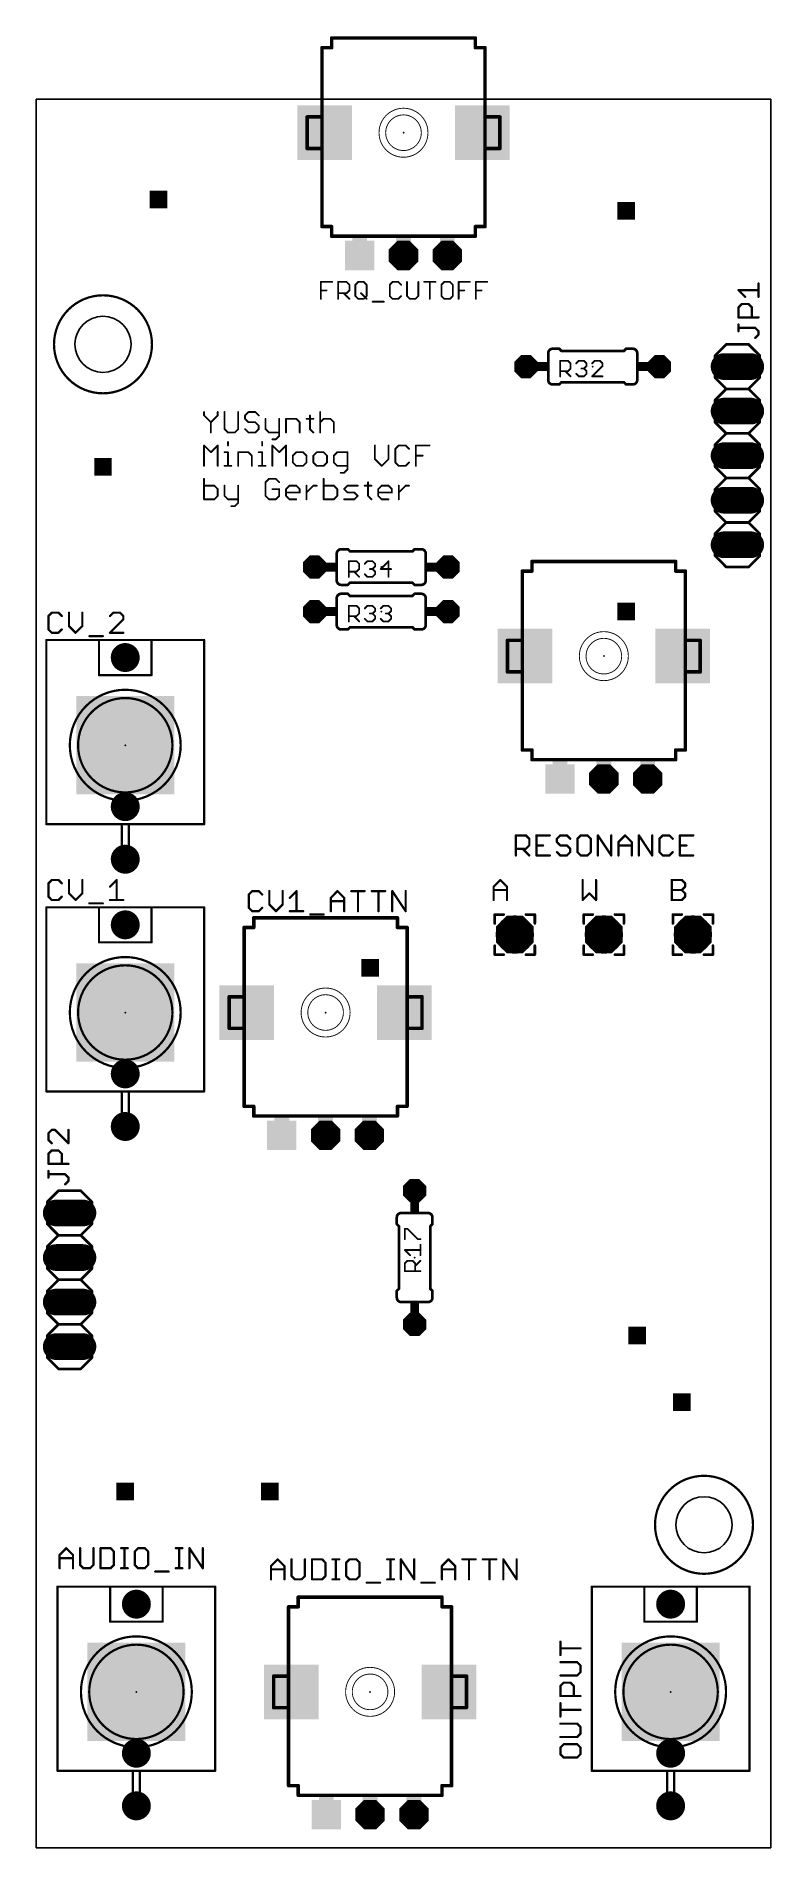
# Model space of a CAD drawing. Extents: x 0 to 42, y 0 to 103.
import ezdxf

# ---------------------------------------------------------------- set-up
doc = ezdxf.new("R2010")
doc.units = 0
for name, color, linetype in [('17', 110, 'CONTINUOUS'), ('18', 110, 'CONTINUOUS'), ('20', 53, 'CONTINUOUS'), ('21', 253, 'CONTINUOUS'), ('23', 53, 'CONTINUOUS'), ('25', 253, 'CONTINUOUS'), ('41', 12, 'CONTINUOUS'), ('51', 253, 'CONTINUOUS')]:
    doc.layers.add(name, color=color, linetype=linetype)

# ---------------------------------------------------------------- blocks, each defined once
blk = doc.blocks.new('OCTAGONP')
at = {"const_width": 0.5}
blk.add_lwpolyline([(-0.25, -0.1036), (-0.25, 0.1036), (-0.1036, 0.25), (0.1036, 0.25), (0.25, 0.1036), (0.25, -0.1036), (0.1036, -0.25), (-0.1036, -0.25), (-0.25, -0.1036), (-0.25, 0.1036)], dxfattribs=at)
blk = doc.blocks.new('RECT')
blk.add_solid([(-0.5, -0.5), (0.5, -0.5), (-0.5, 0.5), (0.5, 0.5)])
blk = doc.blocks.new('ROUNDP')
at = {"const_width": 0.5}
blk.add_lwpolyline([(0, -0.25, 1), (0, 0.25, 1), (0, -0.25)], format="xyb", dxfattribs=at)
blk = doc.blocks.new('SQUAREP')
blk.add_solid([(-0.5, -0.5), (0.5, -0.5), (-0.5, 0.5), (0.5, 0.5)])
blk = doc.blocks.new('LONGP100')
at = {"const_width": 1}
blk.add_lwpolyline([(-0.5, 0), (0.5, 0)], dxfattribs=at)
at = {"const_width": 0.5}
for points in [[(-0.5, 0.25, 1), (-0.5, -0.25)], [(0.5, -0.25, 1), (0.5, 0.25)]]:
    blk.add_lwpolyline(points, format="xyb", dxfattribs=at)
blk = doc.blocks.new('SQUAREV')
blk.add_solid([(-0.5, -0.5), (0.5, -0.5), (-0.5, 0.5), (0.5, 0.5)])

msp = doc.modelspace()

# ---------------------------------------------------------------- linework, layer by layer
at = {"layer": '20'}
for p, q in [((0, 0), (0, 99.695)), ((41.91, 99.695), (0, 99.695)), ((41.91, 99.695), (41.91, 53.975)), ((41.91, 0), (41.91, 84.455)), ((0, 0), (41.91, 0))]:
    msp.add_line(p, q, dxfattribs=at)
for centre in [(3.81, 85.725), (38.1, 18.415)]:
    msp.add_circle(centre, 1.6002, dxfattribs=at)
at = {"layer": '21'}
for points, const_width in [([(16.855, 103.19), (25.055, 103.19)], 0.2032), ([(16.855, 103.19), (16.855, 102.64)], 0.2032), ([(25.055, 102.64), (25.055, 103.19)], 0.2032), ([(16.855, 102.64), (16.305, 102.64)], 0.2032), ([(16.305, 100.44), (16.305, 102.64)], 0.2032), ([(25.605, 102.64), (25.055, 102.64)], 0.2032), ([(25.605, 102.64), (25.605, 100.44)], 0.2032), ([(16.305, 92.44), (16.305, 95.64)], 0.2032), ([(25.605, 95.64), (25.605, 92.44)], 0.2032), ([(16.305, 92.44), (16.855, 92.44)], 0.2032), ([(16.855, 92.44), (16.855, 91.89)], 0.2032), ([(25.055, 91.89), (16.855, 91.89)], 0.2032), ([(25.055, 92.44), (25.605, 92.44)], 0.2032), ([(25.055, 91.89), (25.055, 92.44)], 0.2032), ([(39.37, 85.725), (38.735, 85.09)], 0.1524), ([(40.64, 85.725), (39.37, 85.725)], 0.1524), ([(41.275, 85.09), (40.64, 85.725)], 0.1524), ([(29.21, 83.693), (29.21, 85.217)], 0.1524), ([(29.464, 85.471), (29.845, 85.471)], 0.1524), ([(29.972, 85.344), (29.845, 85.471)], 0.1524), ([(33.528, 85.344), (29.972, 85.344)], 0.1524), ([(33.528, 85.344), (33.655, 85.471)], 0.1524), ([(34.036, 85.471), (33.655, 85.471)], 0.1524), ([(34.29, 83.693), (34.29, 85.217)], 0.1524), ([(38.735, 83.82), (38.735, 85.09)], 0.1524), ([(41.275, 85.09), (41.275, 83.82)], 0.1524), ([(39.37, 83.185), (38.735, 83.82)], 0.1524), ([(41.275, 83.82), (40.64, 83.185)], 0.1524), ([(29.464, 83.439), (29.845, 83.439)], 0.1524), ([(29.972, 83.566), (29.845, 83.439)], 0.1524), ([(33.528, 83.566), (29.972, 83.566)], 0.1524), ([(33.528, 83.566), (33.655, 83.439)], 0.1524), ([(34.036, 83.439), (33.655, 83.439)], 0.1524), ([(38.735, 82.55), (39.37, 83.185)], 0.1524), ([(40.64, 83.185), (39.37, 83.185)], 0.1524), ([(40.64, 83.185), (41.275, 82.55)], 0.1524), ([(38.735, 81.28), (38.735, 82.55)], 0.1524), ([(41.275, 82.55), (41.275, 81.28)], 0.1524), ([(39.37, 80.645), (38.735, 81.28)], 0.1524), ([(38.735, 80.01), (39.37, 80.645)], 0.1524), ([(40.64, 80.645), (39.37, 80.645)], 0.1524), ([(41.275, 81.28), (40.64, 80.645)], 0.1524), ([(40.64, 80.645), (41.275, 80.01)], 0.1524), ([(38.735, 78.74), (38.735, 80.01)], 0.1524), ([(41.275, 80.01), (41.275, 78.74)], 0.1524), ([(39.37, 78.105), (38.735, 78.74)], 0.1524), ([(41.275, 78.74), (40.64, 78.105)], 0.1524), ([(39.37, 78.105), (38.735, 77.47)], 0.1524), ([(38.735, 76.2), (38.735, 77.47)], 0.1524), ([(40.64, 78.105), (39.37, 78.105)], 0.1524), ([(41.275, 77.47), (40.64, 78.105)], 0.1524), ([(41.275, 77.47), (41.275, 76.2)], 0.1524), ([(39.37, 75.565), (38.735, 76.2)], 0.1524), ([(39.37, 75.565), (38.735, 74.93)], 0.1524), ([(40.64, 75.565), (39.37, 75.565)], 0.1524), ([(41.275, 76.2), (40.64, 75.565)], 0.1524), ([(41.275, 74.93), (40.64, 75.565)], 0.1524), ([(38.735, 73.66), (38.735, 74.93)], 0.1524), ([(41.275, 74.93), (41.275, 73.66)], 0.1524), ([(17.145, 73.787), (17.145, 72.263)], 0.1524), ([(17.399, 74.041), (17.78, 74.041)], 0.1524), ([(17.907, 73.914), (17.78, 74.041)], 0.1524), ([(17.907, 73.914), (21.463, 73.914)], 0.1524), ([(21.463, 73.914), (21.59, 74.041)], 0.1524), ([(21.971, 74.041), (21.59, 74.041)], 0.1524), ([(22.225, 73.787), (22.225, 72.263)], 0.1524), ([(28.285, 73.345), (36.485, 73.345)], 0.2032), ([(28.285, 73.345), (28.285, 72.795)], 0.2032), ([(36.485, 72.795), (36.485, 73.345)], 0.2032), ([(39.37, 73.025), (38.735, 73.66)], 0.1524), ([(41.275, 73.66), (40.64, 73.025)], 0.1524), ([(28.285, 72.795), (27.735, 72.795)], 0.2032), ([(27.735, 70.595), (27.735, 72.795)], 0.2032), ([(37.035, 72.795), (36.485, 72.795)], 0.2032), ([(37.035, 72.795), (37.035, 70.595)], 0.2032), ([(40.64, 73.025), (39.37, 73.025)], 0.1524), ([(17.145, 71.247), (17.145, 69.723)], 0.1524), ([(17.399, 72.009), (17.78, 72.009)], 0.1524), ([(17.399, 71.501), (17.78, 71.501)], 0.1524), ([(17.907, 72.136), (17.78, 72.009)], 0.1524), ([(17.907, 71.374), (17.78, 71.501)], 0.1524), ([(17.907, 72.136), (21.463, 72.136)], 0.1524), ([(17.907, 71.374), (21.463, 71.374)], 0.1524), ([(21.463, 72.136), (21.59, 72.009)], 0.1524), ([(21.463, 71.374), (21.59, 71.501)], 0.1524), ([(21.971, 72.009), (21.59, 72.009)], 0.1524), ([(21.971, 71.501), (21.59, 71.501)], 0.1524), ([(22.225, 71.247), (22.225, 69.723)], 0.1524), ([(17.399, 69.469), (17.78, 69.469)], 0.1524), ([(17.907, 69.596), (17.78, 69.469)], 0.1524), ([(17.907, 69.596), (21.463, 69.596)], 0.1524), ([(21.463, 69.596), (21.59, 69.469)], 0.1524), ([(21.971, 69.469), (21.59, 69.469)], 0.1524), ([(0.58, 68.865), (3.58, 68.865)], 0.127), ([(0.58, 68.865), (0.58, 58.365)], 0.127), ([(3.58, 68.865), (6.58, 68.865)], 0.127), ([(3.58, 68.865), (3.58, 66.865)], 0.127), ([(6.58, 68.865), (9.58, 68.865)], 0.127), ([(6.58, 66.865), (6.58, 68.865)], 0.127), ([(9.58, 58.365), (9.58, 68.865)], 0.127), ([(3.58, 66.865), (6.58, 66.865)], 0.127), ([(27.735, 62.595), (27.735, 65.795)], 0.2032), ([(37.035, 65.795), (37.035, 62.595)], 0.2032), ([(27.735, 62.595), (28.285, 62.595)], 0.2032), ([(28.285, 62.595), (28.285, 62.045)], 0.2032), ([(36.485, 62.045), (28.285, 62.045)], 0.2032), ([(36.485, 62.595), (37.035, 62.595)], 0.2032), ([(36.485, 62.045), (36.485, 62.595)], 0.2032), ([(0.58, 58.365), (5.28, 58.365)], 0.127), ([(4.88, 58.265), (4.88, 56.165)], 0.127), ([(5.28, 58.365), (9.58, 58.365)], 0.127), ([(5.28, 56.165), (5.28, 58.365)], 0.127), ([(4.88, 56.165), (5.28, 56.165)], 0.127), ([(0.58, 53.625), (3.58, 53.625)], 0.127), ([(0.58, 53.625), (0.58, 43.125)], 0.127), ([(3.58, 53.625), (6.58, 53.625)], 0.127), ([(3.58, 53.625), (3.58, 51.625)], 0.127), ([(6.58, 53.625), (9.58, 53.625)], 0.127), ([(6.58, 51.625), (6.58, 53.625)], 0.127), ([(9.58, 43.125), (9.58, 53.625)], 0.127), ([(12.41, 53.025), (20.61, 53.025)], 0.2032), ([(12.41, 53.025), (12.41, 52.475)], 0.2032), ([(20.61, 52.475), (20.61, 53.025)], 0.2032), ([(26.67, 53.213), (26.162, 53.213)], 0.1524), ([(26.162, 53.213), (26.162, 52.705)], 0.1524), ([(28.448, 53.213), (27.94, 53.213)], 0.1524), ([(28.448, 52.705), (28.448, 53.213)], 0.1524), ([(31.75, 53.213), (31.242, 53.213)], 0.1524), ([(31.242, 53.213), (31.242, 52.705)], 0.1524), ([(33.528, 53.213), (33.02, 53.213)], 0.1524), ([(33.528, 52.705), (33.528, 53.213)], 0.1524), ([(36.83, 53.213), (36.322, 53.213)], 0.1524), ([(36.322, 53.213), (36.322, 52.705)], 0.1524), ([(38.608, 53.213), (38.1, 53.213)], 0.1524), ([(38.608, 52.705), (38.608, 53.213)], 0.1524), ([(3.58, 51.625), (6.58, 51.625)], 0.127), ([(12.41, 52.475), (11.86, 52.475)], 0.2032), ([(11.86, 50.275), (11.86, 52.475)], 0.2032), ([(21.16, 52.475), (20.61, 52.475)], 0.2032), ([(21.16, 52.475), (21.16, 50.275)], 0.2032), ([(26.162, 50.927), (26.162, 51.435)], 0.1524), ([(26.162, 50.927), (26.67, 50.927)], 0.1524), ([(27.94, 50.927), (28.448, 50.927)], 0.1524), ([(28.448, 50.927), (28.448, 51.435)], 0.1524), ([(31.242, 50.927), (31.242, 51.435)], 0.1524), ([(31.242, 50.927), (31.75, 50.927)], 0.1524), ([(33.02, 50.927), (33.528, 50.927)], 0.1524), ([(33.528, 50.927), (33.528, 51.435)], 0.1524), ([(36.322, 50.927), (36.322, 51.435)], 0.1524), ([(36.322, 50.927), (36.83, 50.927)], 0.1524), ([(38.1, 50.927), (38.608, 50.927)], 0.1524), ([(38.608, 50.927), (38.608, 51.435)], 0.1524), ([(11.86, 42.275), (11.86, 45.475)], 0.2032), ([(21.16, 45.475), (21.16, 42.275)], 0.2032), ([(0.58, 43.125), (5.28, 43.125)], 0.127), ([(4.88, 43.025), (4.88, 40.925)], 0.127), ([(5.28, 43.125), (9.58, 43.125)], 0.127), ([(5.28, 40.925), (5.28, 43.125)], 0.127), ([(11.86, 42.275), (12.41, 42.275)], 0.2032), ([(12.41, 42.275), (12.41, 41.725)], 0.2032), ([(20.61, 42.275), (21.16, 42.275)], 0.2032), ([(20.61, 41.725), (20.61, 42.275)], 0.2032), ([(20.61, 41.725), (12.41, 41.725)], 0.2032), ([(4.88, 40.925), (5.28, 40.925)], 0.127), ([(1.27, 37.465), (0.635, 36.83)], 0.1524), ([(2.54, 37.465), (1.27, 37.465)], 0.1524), ([(3.175, 36.83), (2.54, 37.465)], 0.1524), ([(0.635, 35.56), (0.635, 36.83)], 0.1524), ([(3.175, 36.83), (3.175, 35.56)], 0.1524), ([(22.352, 36.195), (20.828, 36.195)], 0.1524), ([(1.27, 34.925), (0.635, 35.56)], 0.1524), ([(3.175, 35.56), (2.54, 34.925)], 0.1524), ([(20.574, 35.941), (20.574, 35.56)], 0.1524), ([(20.701, 35.433), (20.574, 35.56)], 0.1524), ([(20.701, 35.433), (20.701, 31.877)], 0.1524), ([(22.479, 35.433), (22.606, 35.56)], 0.1524), ([(22.479, 35.433), (22.479, 31.877)], 0.1524), ([(22.606, 35.941), (22.606, 35.56)], 0.1524), ([(0.635, 34.29), (1.27, 34.925)], 0.1524), ([(0.635, 33.02), (0.635, 34.29)], 0.1524), ([(2.54, 34.925), (1.27, 34.925)], 0.1524), ([(2.54, 34.925), (3.175, 34.29)], 0.1524), ([(3.175, 34.29), (3.175, 33.02)], 0.1524), ([(1.27, 32.385), (0.635, 33.02)], 0.1524), ([(3.175, 33.02), (2.54, 32.385)], 0.1524), ([(0.635, 31.75), (1.27, 32.385)], 0.1524), ([(2.54, 32.385), (1.27, 32.385)], 0.1524), ([(2.54, 32.385), (3.175, 31.75)], 0.1524), ([(0.635, 30.48), (0.635, 31.75)], 0.1524), ([(3.175, 31.75), (3.175, 30.48)], 0.1524), ([(20.701, 31.877), (20.574, 31.75)], 0.1524), ([(20.574, 31.369), (20.574, 31.75)], 0.1524), ([(22.352, 31.115), (20.828, 31.115)], 0.1524), ([(22.479, 31.877), (22.606, 31.75)], 0.1524), ([(22.606, 31.369), (22.606, 31.75)], 0.1524), ([(1.27, 29.845), (0.635, 30.48)], 0.1524), ([(3.175, 30.48), (2.54, 29.845)], 0.1524), ([(1.27, 29.845), (0.635, 29.21)], 0.1524), ([(0.635, 27.94), (0.635, 29.21)], 0.1524), ([(2.54, 29.845), (1.27, 29.845)], 0.1524), ([(3.175, 29.21), (2.54, 29.845)], 0.1524), ([(3.175, 29.21), (3.175, 27.94)], 0.1524), ([(1.27, 27.305), (0.635, 27.94)], 0.1524), ([(3.175, 27.94), (2.54, 27.305)], 0.1524), ([(2.54, 27.305), (1.27, 27.305)], 0.1524), ([(1.215, 14.89), (4.215, 14.89)], 0.127), ([(1.215, 14.89), (1.215, 4.39)], 0.127), ([(4.215, 14.89), (7.215, 14.89)], 0.127), ([(4.215, 14.89), (4.215, 12.89)], 0.127), ([(7.215, 14.89), (10.215, 14.89)], 0.127), ([(7.215, 12.89), (7.215, 14.89)], 0.127), ([(10.215, 4.39), (10.215, 14.89)], 0.127), ([(31.695, 14.89), (34.695, 14.89)], 0.127), ([(31.695, 14.89), (31.695, 4.39)], 0.127), ([(34.695, 14.89), (37.695, 14.89)], 0.127), ([(34.695, 14.89), (34.695, 12.89)], 0.127), ([(37.695, 14.89), (40.695, 14.89)], 0.127), ([(37.695, 12.89), (37.695, 14.89)], 0.127), ([(40.695, 4.39), (40.695, 14.89)], 0.127), ([(14.95, 13.74), (14.4, 13.74)], 0.2032), ([(14.4, 11.54), (14.4, 13.74)], 0.2032), ([(14.95, 14.29), (23.15, 14.29)], 0.2032), ([(14.95, 14.29), (14.95, 13.74)], 0.2032), ([(23.15, 13.74), (23.15, 14.29)], 0.2032), ([(23.7, 13.74), (23.15, 13.74)], 0.2032), ([(23.7, 13.74), (23.7, 11.54)], 0.2032), ([(4.215, 12.89), (7.215, 12.89)], 0.127), ([(34.695, 12.89), (37.695, 12.89)], 0.127), ([(14.4, 3.54), (14.4, 6.74)], 0.2032), ([(23.7, 6.74), (23.7, 3.54)], 0.2032), ([(1.215, 4.39), (5.915, 4.39)], 0.127), ([(5.515, 4.29), (5.515, 2.19)], 0.127), ([(5.915, 4.39), (10.215, 4.39)], 0.127), ([(5.915, 2.19), (5.915, 4.39)], 0.127), ([(31.695, 4.39), (36.395, 4.39)], 0.127), ([(35.995, 4.29), (35.995, 2.19)], 0.127), ([(36.395, 4.39), (40.695, 4.39)], 0.127), ([(36.395, 2.19), (36.395, 4.39)], 0.127), ([(14.4, 3.54), (14.95, 3.54)], 0.2032), ([(14.95, 3.54), (14.95, 2.99)], 0.2032), ([(23.15, 3.54), (23.7, 3.54)], 0.2032), ([(23.15, 2.99), (23.15, 3.54)], 0.2032), ([(5.515, 2.19), (5.915, 2.19)], 0.127), ([(23.15, 2.99), (14.95, 2.99)], 0.2032), ([(35.995, 2.19), (36.395, 2.19)], 0.127)]:
    msp.add_lwpolyline(points, dxfattribs=dict(at, const_width=const_width))
for points, const_width in [([(16.855, 103.2408, 1), (16.855, 103.1392)], 0.1016), ([(16.9058, 103.19, 1), (16.8042, 103.19)], 0.1016), ([(25.1058, 103.19, 1), (25.0042, 103.19)], 0.1016), ([(25.055, 103.1392, 1), (25.055, 103.2408)], 0.1016), ([(16.305, 102.6908, 1), (16.305, 102.5892)], 0.1016), ([(16.3558, 102.64, 1), (16.2542, 102.64)], 0.1016), ([(16.8042, 102.64, 1), (16.9058, 102.64)], 0.1016), ([(16.855, 102.5892, 1), (16.855, 102.6908)], 0.1016), ([(25.055, 102.6908, 1), (25.055, 102.5892)], 0.1016), ([(25.0042, 102.64, 1), (25.1058, 102.64)], 0.1016), ([(25.6558, 102.64, 1), (25.5542, 102.64)], 0.1016), ([(25.605, 102.5892, 1), (25.605, 102.6908)], 0.1016), ([(16.2542, 100.44, 1), (16.3558, 100.44)], 0.1016), ([(25.5542, 100.44, 1), (25.6558, 100.44)], 0.1016), ([(20.955, 96.393, 1), (20.955, 99.187, 1), (20.955, 96.393)], 0.0508), ([(20.955, 96.774, 1), (20.955, 98.806, 1), (20.955, 96.774)], 0.0508), ([(16.3558, 95.64, 1), (16.2542, 95.64)], 0.1016), ([(25.6558, 95.64, 1), (25.5542, 95.64)], 0.1016), ([(16.305, 92.4908, 1), (16.305, 92.3892)], 0.1016), ([(16.2542, 92.44, 1), (16.3558, 92.44)], 0.1016), ([(16.9058, 92.44, 1), (16.8042, 92.44)], 0.1016), ([(16.855, 91.9408, 1), (16.855, 91.8392)], 0.1016), ([(16.8042, 91.89, 1), (16.9058, 91.89)], 0.1016), ([(16.855, 92.3892, 1), (16.855, 92.4908)], 0.1016), ([(25.055, 92.4908, 1), (25.055, 92.3892)], 0.1016), ([(25.1058, 92.44, 1), (25.0042, 92.44)], 0.1016), ([(25.0042, 91.89, 1), (25.1058, 91.89)], 0.1016), ([(25.055, 91.8392, 1), (25.055, 91.9408)], 0.1016), ([(25.5542, 92.44, 1), (25.6558, 92.44)], 0.1016), ([(25.605, 92.3892, 1), (25.605, 92.4908)], 0.1016), ([(39.37, 85.7631, 1), (39.37, 85.6869)], 0.0762), ([(39.3969, 85.6981, 1), (39.3431, 85.7519)], 0.0762), ([(40.6669, 85.7519, 1), (40.6131, 85.6981)], 0.0762), ([(40.64, 85.6869, 1), (40.64, 85.7631)], 0.0762), ([(29.464, 85.471, 0.4142), (29.21, 85.217)], 0.1524), ([(29.2481, 85.217, 1), (29.1719, 85.217)], 0.0762), ([(29.1719, 85.217, 1), (29.2481, 85.217)], 0.0762), ([(29.464, 85.5091, 1), (29.464, 85.4329)], 0.0762), ([(29.464, 85.4329, 1), (29.464, 85.5091)], 0.0762), ([(29.8719, 85.4979, 1), (29.8181, 85.4441)], 0.0762), ([(29.845, 85.4329, 1), (29.845, 85.5091)], 0.0762), ([(29.972, 85.3821, 1), (29.972, 85.3059)], 0.0762), ([(29.9451, 85.3171, 1), (29.9989, 85.3709)], 0.0762), ([(33.5011, 85.3709, 1), (33.5549, 85.3171)], 0.0762), ([(33.528, 85.3059, 1), (33.528, 85.3821)], 0.0762), ([(33.655, 85.5091, 1), (33.655, 85.4329)], 0.0762), ([(33.6819, 85.4441, 1), (33.6281, 85.4979)], 0.0762), ([(34.29, 85.217, 0.4142), (34.036, 85.471)], 0.1524), ([(34.036, 85.5091, 1), (34.036, 85.4329)], 0.0762), ([(34.036, 85.4329, 1), (34.036, 85.5091)], 0.0762), ([(34.3281, 85.217, 1), (34.2519, 85.217)], 0.0762), ([(34.2519, 85.217, 1), (34.3281, 85.217)], 0.0762), ([(38.7731, 85.09, 1), (38.6969, 85.09)], 0.0762), ([(38.7081, 85.1169, 1), (38.7619, 85.0631)], 0.0762), ([(41.3131, 85.09, 1), (41.2369, 85.09)], 0.0762), ([(41.2481, 85.0631, 1), (41.3019, 85.1169)], 0.0762), ([(29.21, 83.693, 0.4142), (29.464, 83.439)], 0.1524), ([(29.2481, 83.693, 1), (29.1719, 83.693)], 0.0762), ([(29.1719, 83.693, 1), (29.2481, 83.693)], 0.0762), ([(34.036, 83.439, 0.4142), (34.29, 83.693)], 0.1524), ([(34.3281, 83.693, 1), (34.2519, 83.693)], 0.0762), ([(34.2519, 83.693, 1), (34.3281, 83.693)], 0.0762), ([(38.6969, 83.82, 1), (38.7731, 83.82)], 0.0762), ([(38.7619, 83.8469, 1), (38.7081, 83.7931)], 0.0762), ([(41.2369, 83.82, 1), (41.3131, 83.82)], 0.0762), ([(41.3019, 83.7931, 1), (41.2481, 83.8469)], 0.0762), ([(29.464, 83.4771, 1), (29.464, 83.4009)], 0.0762), ([(29.464, 83.4009, 1), (29.464, 83.4771)], 0.0762), ([(29.8181, 83.4659, 1), (29.8719, 83.4121)], 0.0762), ([(29.845, 83.4009, 1), (29.845, 83.4771)], 0.0762), ([(29.972, 83.6041, 1), (29.972, 83.5279)], 0.0762), ([(29.9989, 83.5391, 1), (29.9451, 83.5929)], 0.0762), ([(33.5549, 83.5929, 1), (33.5011, 83.5391)], 0.0762), ([(33.528, 83.5279, 1), (33.528, 83.6041)], 0.0762), ([(33.655, 83.4771, 1), (33.655, 83.4009)], 0.0762), ([(33.6281, 83.4121, 1), (33.6819, 83.4659)], 0.0762), ([(34.036, 83.4771, 1), (34.036, 83.4009)], 0.0762), ([(34.036, 83.4009, 1), (34.036, 83.4771)], 0.0762), ([(39.37, 83.2231, 1), (39.37, 83.1469)], 0.0762), ([(39.3969, 83.1581, 1), (39.3431, 83.2119)], 0.0762), ([(39.3431, 83.1581, 1), (39.3969, 83.2119)], 0.0762), ([(40.6669, 83.2119, 1), (40.6131, 83.1581)], 0.0762), ([(40.6131, 83.2119, 1), (40.6669, 83.1581)], 0.0762), ([(40.64, 83.1469, 1), (40.64, 83.2231)], 0.0762), ([(38.7731, 82.55, 1), (38.6969, 82.55)], 0.0762), ([(38.7081, 82.5769, 1), (38.7619, 82.5231)], 0.0762), ([(41.3131, 82.55, 1), (41.2369, 82.55)], 0.0762), ([(41.2481, 82.5231, 1), (41.3019, 82.5769)], 0.0762), ([(38.6969, 81.28, 1), (38.7731, 81.28)], 0.0762), ([(38.7619, 81.3069, 1), (38.7081, 81.2531)], 0.0762), ([(39.37, 80.6831, 1), (39.37, 80.6069)], 0.0762), ([(39.3969, 80.6181, 1), (39.3431, 80.6719)], 0.0762), ([(39.3431, 80.6181, 1), (39.3969, 80.6719)], 0.0762), ([(40.6669, 80.6719, 1), (40.6131, 80.6181)], 0.0762), ([(40.6131, 80.6719, 1), (40.6669, 80.6181)], 0.0762), ([(40.64, 80.6069, 1), (40.64, 80.6831)], 0.0762), ([(41.2369, 81.28, 1), (41.3131, 81.28)], 0.0762), ([(41.3019, 81.2531, 1), (41.2481, 81.3069)], 0.0762), ([(38.7731, 80.01, 1), (38.6969, 80.01)], 0.0762), ([(38.7081, 80.0369, 1), (38.7619, 79.9831)], 0.0762), ([(41.3131, 80.01, 1), (41.2369, 80.01)], 0.0762), ([(41.2481, 79.9831, 1), (41.3019, 80.0369)], 0.0762), ([(38.6969, 78.74, 1), (38.7731, 78.74)], 0.0762), ([(38.7619, 78.7669, 1), (38.7081, 78.7131)], 0.0762), ([(41.2369, 78.74, 1), (41.3131, 78.74)], 0.0762), ([(41.3019, 78.7131, 1), (41.2481, 78.7669)], 0.0762), ([(38.7731, 77.47, 1), (38.6969, 77.47)], 0.0762), ([(38.7081, 77.4969, 1), (38.7619, 77.4431)], 0.0762), ([(39.37, 78.1431, 1), (39.37, 78.0669)], 0.0762), ([(39.3969, 78.0781, 1), (39.3431, 78.1319)], 0.0762), ([(39.3431, 78.0781, 1), (39.3969, 78.1319)], 0.0762), ([(40.6669, 78.1319, 1), (40.6131, 78.0781)], 0.0762), ([(40.6131, 78.1319, 1), (40.6669, 78.0781)], 0.0762), ([(40.64, 78.0669, 1), (40.64, 78.1431)], 0.0762), ([(41.3131, 77.47, 1), (41.2369, 77.47)], 0.0762), ([(41.2481, 77.4431, 1), (41.3019, 77.4969)], 0.0762), ([(38.6969, 76.2, 1), (38.7731, 76.2)], 0.0762), ([(38.7619, 76.2269, 1), (38.7081, 76.1731)], 0.0762), ([(39.37, 75.6031, 1), (39.37, 75.5269)], 0.0762), ([(39.3969, 75.5381, 1), (39.3431, 75.5919)], 0.0762), ([(39.3431, 75.5381, 1), (39.3969, 75.5919)], 0.0762), ([(40.6669, 75.5919, 1), (40.6131, 75.5381)], 0.0762), ([(40.6131, 75.5919, 1), (40.6669, 75.5381)], 0.0762), ([(40.64, 75.5269, 1), (40.64, 75.6031)], 0.0762), ([(41.2369, 76.2, 1), (41.3131, 76.2)], 0.0762), ([(41.3019, 76.1731, 1), (41.2481, 76.2269)], 0.0762), ([(38.7731, 74.93, 1), (38.6969, 74.93)], 0.0762), ([(38.7081, 74.9569, 1), (38.7619, 74.9031)], 0.0762), ([(41.3131, 74.93, 1), (41.2369, 74.93)], 0.0762), ([(41.2481, 74.9031, 1), (41.3019, 74.9569)], 0.0762), ([(17.399, 74.041, 0.4142), (17.145, 73.787)], 0.1524), ([(17.1831, 73.787, 1), (17.1069, 73.787)], 0.0762), ([(17.1069, 73.787, 1), (17.1831, 73.787)], 0.0762), ([(17.399, 74.0791, 1), (17.399, 74.0029)], 0.0762), ([(17.399, 74.0029, 1), (17.399, 74.0791)], 0.0762), ([(17.8069, 74.0679, 1), (17.7531, 74.0141)], 0.0762), ([(17.78, 74.0029, 1), (17.78, 74.0791)], 0.0762), ([(17.907, 73.9521, 1), (17.907, 73.8759)], 0.0762), ([(17.8801, 73.8871, 1), (17.9339, 73.9409)], 0.0762), ([(21.4361, 73.9409, 1), (21.4899, 73.8871)], 0.0762), ([(21.463, 73.8759, 1), (21.463, 73.9521)], 0.0762), ([(21.59, 74.0791, 1), (21.59, 74.0029)], 0.0762), ([(21.6169, 74.0141, 1), (21.5631, 74.0679)], 0.0762), ([(22.225, 73.787, 0.4142), (21.971, 74.041)], 0.1524), ([(21.971, 74.0791, 1), (21.971, 74.0029)], 0.0762), ([(21.971, 74.0029, 1), (21.971, 74.0791)], 0.0762), ([(22.2631, 73.787, 1), (22.1869, 73.787)], 0.0762), ([(22.1869, 73.787, 1), (22.2631, 73.787)], 0.0762), ([(28.285, 73.3958, 1), (28.285, 73.2942)], 0.1016), ([(28.3358, 73.345, 1), (28.2342, 73.345)], 0.1016), ([(36.5358, 73.345, 1), (36.4342, 73.345)], 0.1016), ([(36.485, 73.2942, 1), (36.485, 73.3958)], 0.1016), ([(38.6969, 73.66, 1), (38.7731, 73.66)], 0.0762), ([(38.7619, 73.6869, 1), (38.7081, 73.6331)], 0.0762), ([(41.2369, 73.66, 1), (41.3131, 73.66)], 0.0762), ([(41.3019, 73.6331, 1), (41.2481, 73.6869)], 0.0762), ([(17.145, 72.263, 0.4142), (17.399, 72.009)], 0.1524), ([(17.1831, 72.263, 1), (17.1069, 72.263)], 0.0762), ([(21.971, 72.009, 0.4142), (22.225, 72.263)], 0.1524), ([(22.2631, 72.263, 1), (22.1869, 72.263)], 0.0762), ([(27.735, 72.8458, 1), (27.735, 72.7442)], 0.1016), ([(27.7858, 72.795, 1), (27.6842, 72.795)], 0.1016), ([(28.2342, 72.795, 1), (28.3358, 72.795)], 0.1016), ([(28.285, 72.7442, 1), (28.285, 72.8458)], 0.1016), ([(36.485, 72.8458, 1), (36.485, 72.7442)], 0.1016), ([(36.4342, 72.795, 1), (36.5358, 72.795)], 0.1016), ([(37.0858, 72.795, 1), (36.9842, 72.795)], 0.1016), ([(37.035, 72.7442, 1), (37.035, 72.8458)], 0.1016), ([(39.37, 73.0631, 1), (39.37, 72.9869)], 0.0762), ([(39.3431, 72.9981, 1), (39.3969, 73.0519)], 0.0762), ([(40.6131, 73.0519, 1), (40.6669, 72.9981)], 0.0762), ([(40.64, 72.9869, 1), (40.64, 73.0631)], 0.0762), ([(17.1069, 72.263, 1), (17.1831, 72.263)], 0.0762), ([(17.399, 71.501, 0.4142), (17.145, 71.247)], 0.1524), ([(17.1831, 71.247, 1), (17.1069, 71.247)], 0.0762), ([(17.1069, 71.247, 1), (17.1831, 71.247)], 0.0762), ([(17.399, 72.0471, 1), (17.399, 71.9709)], 0.0762), ([(17.399, 71.5391, 1), (17.399, 71.4629)], 0.0762), ([(17.399, 71.9709, 1), (17.399, 72.0471)], 0.0762), ([(17.399, 71.4629, 1), (17.399, 71.5391)], 0.0762), ([(17.7531, 72.0359, 1), (17.8069, 71.9821)], 0.0762), ([(17.8069, 71.5279, 1), (17.7531, 71.4741)], 0.0762), ([(17.78, 71.9709, 1), (17.78, 72.0471)], 0.0762), ([(17.78, 71.4629, 1), (17.78, 71.5391)], 0.0762), ([(17.907, 72.1741, 1), (17.907, 72.0979)], 0.0762), ([(17.907, 71.4121, 1), (17.907, 71.3359)], 0.0762), ([(17.9339, 72.1091, 1), (17.8801, 72.1629)], 0.0762), ([(17.8801, 71.3471, 1), (17.9339, 71.4009)], 0.0762), ([(21.4899, 72.1629, 1), (21.4361, 72.1091)], 0.0762), ([(21.4361, 71.4009, 1), (21.4899, 71.3471)], 0.0762), ([(21.463, 72.0979, 1), (21.463, 72.1741)], 0.0762), ([(21.463, 71.3359, 1), (21.463, 71.4121)], 0.0762), ([(21.59, 72.0471, 1), (21.59, 71.9709)], 0.0762), ([(21.59, 71.5391, 1), (21.59, 71.4629)], 0.0762), ([(21.5631, 71.9821, 1), (21.6169, 72.0359)], 0.0762), ([(21.6169, 71.4741, 1), (21.5631, 71.5279)], 0.0762), ([(21.971, 72.0471, 1), (21.971, 71.9709)], 0.0762), ([(22.225, 71.247, 0.4142), (21.971, 71.501)], 0.1524), ([(21.971, 71.5391, 1), (21.971, 71.4629)], 0.0762), ([(21.971, 71.9709, 1), (21.971, 72.0471)], 0.0762), ([(21.971, 71.4629, 1), (21.971, 71.5391)], 0.0762), ([(22.1869, 72.263, 1), (22.2631, 72.263)], 0.0762), ([(22.2631, 71.247, 1), (22.1869, 71.247)], 0.0762), ([(22.1869, 71.247, 1), (22.2631, 71.247)], 0.0762), ([(27.6842, 70.595, 1), (27.7858, 70.595)], 0.1016), ([(36.9842, 70.595, 1), (37.0858, 70.595)], 0.1016), ([(17.145, 69.723, 0.4142), (17.399, 69.469)], 0.1524), ([(17.1831, 69.723, 1), (17.1069, 69.723)], 0.0762), ([(17.1069, 69.723, 1), (17.1831, 69.723)], 0.0762), ([(17.399, 69.5071, 1), (17.399, 69.4309)], 0.0762), ([(17.399, 69.4309, 1), (17.399, 69.5071)], 0.0762), ([(17.7531, 69.4959, 1), (17.8069, 69.4421)], 0.0762), ([(17.78, 69.4309, 1), (17.78, 69.5071)], 0.0762), ([(17.907, 69.6341, 1), (17.907, 69.5579)], 0.0762), ([(17.9339, 69.5691, 1), (17.8801, 69.6229)], 0.0762), ([(21.4899, 69.6229, 1), (21.4361, 69.5691)], 0.0762), ([(21.463, 69.5579, 1), (21.463, 69.6341)], 0.0762), ([(21.59, 69.5071, 1), (21.59, 69.4309)], 0.0762), ([(21.5631, 69.4421, 1), (21.6169, 69.4959)], 0.0762), ([(21.971, 69.469, 0.4142), (22.225, 69.723)], 0.1524), ([(21.971, 69.5071, 1), (21.971, 69.4309)], 0.0762), ([(21.971, 69.4309, 1), (21.971, 69.5071)], 0.0762), ([(22.2631, 69.723, 1), (22.1869, 69.723)], 0.0762), ([(22.1869, 69.723, 1), (22.2631, 69.723)], 0.0762), ([(32.385, 66.548, 1), (32.385, 69.342, 1), (32.385, 66.548)], 0.0508), ([(0.58, 68.8968, 1), (0.58, 68.8333)], 0.0635), ([(0.6118, 68.865, 1), (0.5483, 68.865)], 0.0635), ([(3.6118, 68.865, 1), (3.5482, 68.865)], 0.0635), ([(3.58, 68.8968, 1), (3.58, 68.8333)], 0.0635), ([(3.58, 68.8333, 1), (3.58, 68.8968)], 0.0635), ([(6.58, 68.8968, 1), (6.58, 68.8333)], 0.0635), ([(6.6117, 68.865, 1), (6.5483, 68.865)], 0.0635), ([(6.58, 68.8333, 1), (6.58, 68.8968)], 0.0635), ([(9.6118, 68.865, 1), (9.5482, 68.865)], 0.0635), ([(9.58, 68.8333, 1), (9.58, 68.8968)], 0.0635), ([(32.385, 66.929, 1), (32.385, 68.961, 1), (32.385, 66.929)], 0.0508), ([(3.5482, 66.865, 1), (3.6118, 66.865)], 0.0635), ([(3.58, 66.8968, 1), (3.58, 66.8333)], 0.0635), ([(6.5483, 66.865, 1), (6.6117, 66.865)], 0.0635), ([(6.58, 66.8333, 1), (6.58, 66.8968)], 0.0635), ([(5.08, 59.7027, 1), (5.08, 66.0273, 1), (5.08, 59.7027)], 0.127), ([(5.08, 60.1743, 1), (5.08, 65.5557, 1), (5.08, 60.1743)], 0.127), ([(27.7858, 65.795, 1), (27.6842, 65.795)], 0.1016), ([(37.0858, 65.795, 1), (36.9842, 65.795)], 0.1016), ([(27.735, 62.6458, 1), (27.735, 62.5442)], 0.1016), ([(27.6842, 62.595, 1), (27.7858, 62.595)], 0.1016), ([(28.3358, 62.595, 1), (28.2342, 62.595)], 0.1016), ([(28.285, 62.0958, 1), (28.285, 61.9942)], 0.1016), ([(28.2342, 62.045, 1), (28.3358, 62.045)], 0.1016), ([(28.285, 62.5442, 1), (28.285, 62.6458)], 0.1016), ([(36.485, 62.6458, 1), (36.485, 62.5442)], 0.1016), ([(36.5358, 62.595, 1), (36.4342, 62.595)], 0.1016), ([(36.4342, 62.045, 1), (36.5358, 62.045)], 0.1016), ([(36.485, 61.9942, 1), (36.485, 62.0958)], 0.1016), ([(36.9842, 62.595, 1), (37.0858, 62.595)], 0.1016), ([(37.035, 62.5442, 1), (37.035, 62.6458)], 0.1016), ([(0.58, 58.3968, 1), (0.58, 58.3332)], 0.0635), ([(0.5483, 58.365, 1), (0.6118, 58.365)], 0.0635), ([(4.9117, 58.265, 1), (4.8483, 58.265)], 0.0635), ([(5.28, 58.3968, 1), (5.28, 58.3332)], 0.0635), ([(5.3117, 58.365, 1), (5.2483, 58.365)], 0.0635), ([(5.28, 58.3332, 1), (5.28, 58.3968)], 0.0635), ([(9.5482, 58.365, 1), (9.6118, 58.365)], 0.0635), ([(9.58, 58.3332, 1), (9.58, 58.3968)], 0.0635), ([(4.88, 56.1968, 1), (4.88, 56.1332)], 0.0635), ([(4.8483, 56.165, 1), (4.9117, 56.165)], 0.0635), ([(5.2483, 56.165, 1), (5.3117, 56.165)], 0.0635), ([(5.28, 56.1332, 1), (5.28, 56.1968)], 0.0635), ([(0.58, 53.6568, 1), (0.58, 53.5932)], 0.0635), ([(0.6118, 53.625, 1), (0.5483, 53.625)], 0.0635), ([(3.6118, 53.625, 1), (3.5482, 53.625)], 0.0635), ([(3.58, 53.6568, 1), (3.58, 53.5932)], 0.0635), ([(3.58, 53.5932, 1), (3.58, 53.6568)], 0.0635), ([(6.58, 53.6568, 1), (6.58, 53.5932)], 0.0635), ([(6.6117, 53.625, 1), (6.5483, 53.625)], 0.0635), ([(6.58, 53.5932, 1), (6.58, 53.6568)], 0.0635), ([(9.6118, 53.625, 1), (9.5482, 53.625)], 0.0635), ([(9.58, 53.5932, 1), (9.58, 53.6568)], 0.0635), ([(12.41, 53.0758, 1), (12.41, 52.9742)], 0.1016), ([(12.4608, 53.025, 1), (12.3592, 53.025)], 0.1016), ([(20.6608, 53.025, 1), (20.5592, 53.025)], 0.1016), ([(20.61, 52.9742, 1), (20.61, 53.0758)], 0.1016), ([(26.162, 53.2511, 1), (26.162, 53.1749)], 0.0762), ([(26.2001, 53.213, 1), (26.1239, 53.213)], 0.0762), ([(26.1239, 52.705, 1), (26.2001, 52.705)], 0.0762), ([(26.67, 53.1749, 1), (26.67, 53.2511)], 0.0762), ([(27.94, 53.2511, 1), (27.94, 53.1749)], 0.0762), ([(28.4861, 53.213, 1), (28.4099, 53.213)], 0.0762), ([(28.4099, 52.705, 1), (28.4861, 52.705)], 0.0762), ([(28.448, 53.1749, 1), (28.448, 53.2511)], 0.0762), ([(31.242, 53.2511, 1), (31.242, 53.1749)], 0.0762), ([(31.2801, 53.213, 1), (31.2039, 53.213)], 0.0762), ([(31.2039, 52.705, 1), (31.2801, 52.705)], 0.0762), ([(31.75, 53.1749, 1), (31.75, 53.2511)], 0.0762), ([(33.02, 53.2511, 1), (33.02, 53.1749)], 0.0762), ([(33.5661, 53.213, 1), (33.4899, 53.213)], 0.0762), ([(33.4899, 52.705, 1), (33.5661, 52.705)], 0.0762), ([(33.528, 53.1749, 1), (33.528, 53.2511)], 0.0762), ([(36.322, 53.2511, 1), (36.322, 53.1749)], 0.0762), ([(36.3601, 53.213, 1), (36.2839, 53.213)], 0.0762), ([(36.2839, 52.705, 1), (36.3601, 52.705)], 0.0762), ([(36.83, 53.1749, 1), (36.83, 53.2511)], 0.0762), ([(38.1, 53.2511, 1), (38.1, 53.1749)], 0.0762), ([(38.6461, 53.213, 1), (38.5699, 53.213)], 0.0762), ([(38.5699, 52.705, 1), (38.6461, 52.705)], 0.0762), ([(38.608, 53.1749, 1), (38.608, 53.2511)], 0.0762), ([(3.5482, 51.625, 1), (3.6118, 51.625)], 0.0635), ([(3.58, 51.6568, 1), (3.58, 51.5932)], 0.0635), ([(6.5483, 51.625, 1), (6.6117, 51.625)], 0.0635), ([(6.58, 51.5932, 1), (6.58, 51.6568)], 0.0635), ([(11.86, 52.5258, 1), (11.86, 52.4242)], 0.1016), ([(11.9108, 52.475, 1), (11.8092, 52.475)], 0.1016), ([(12.3592, 52.475, 1), (12.4608, 52.475)], 0.1016), ([(12.41, 52.4242, 1), (12.41, 52.5258)], 0.1016), ([(20.61, 52.5258, 1), (20.61, 52.4242)], 0.1016), ([(20.5592, 52.475, 1), (20.6608, 52.475)], 0.1016), ([(21.2108, 52.475, 1), (21.1092, 52.475)], 0.1016), ([(21.16, 52.4242, 1), (21.16, 52.5258)], 0.1016), ([(5.08, 44.4627, 1), (5.08, 50.7873, 1), (5.08, 44.4627)], 0.127), ([(26.2001, 51.435, 1), (26.1239, 51.435)], 0.0762), ([(26.162, 50.9651, 1), (26.162, 50.8889)], 0.0762), ([(26.1239, 50.927, 1), (26.2001, 50.927)], 0.0762), ([(26.67, 50.8889, 1), (26.67, 50.9651)], 0.0762), ([(27.94, 50.9651, 1), (27.94, 50.8889)], 0.0762), ([(28.4861, 51.435, 1), (28.4099, 51.435)], 0.0762), ([(28.4099, 50.927, 1), (28.4861, 50.927)], 0.0762), ([(28.448, 50.8889, 1), (28.448, 50.9651)], 0.0762), ([(31.2801, 51.435, 1), (31.2039, 51.435)], 0.0762), ([(31.242, 50.9651, 1), (31.242, 50.8889)], 0.0762), ([(31.2039, 50.927, 1), (31.2801, 50.927)], 0.0762), ([(31.75, 50.8889, 1), (31.75, 50.9651)], 0.0762), ([(33.02, 50.9651, 1), (33.02, 50.8889)], 0.0762), ([(33.5661, 51.435, 1), (33.4899, 51.435)], 0.0762), ([(33.4899, 50.927, 1), (33.5661, 50.927)], 0.0762), ([(33.528, 50.8889, 1), (33.528, 50.9651)], 0.0762), ([(36.3601, 51.435, 1), (36.2839, 51.435)], 0.0762), ([(36.322, 50.9651, 1), (36.322, 50.8889)], 0.0762), ([(36.2839, 50.927, 1), (36.3601, 50.927)], 0.0762), ([(36.83, 50.8889, 1), (36.83, 50.9651)], 0.0762), ([(38.1, 50.9651, 1), (38.1, 50.8889)], 0.0762), ([(38.6461, 51.435, 1), (38.5699, 51.435)], 0.0762), ([(38.5699, 50.927, 1), (38.6461, 50.927)], 0.0762), ([(38.608, 50.8889, 1), (38.608, 50.9651)], 0.0762), ([(5.08, 44.9343, 1), (5.08, 50.3157, 1), (5.08, 44.9343)], 0.127), ([(11.8092, 50.275, 1), (11.9108, 50.275)], 0.1016), ([(21.1092, 50.275, 1), (21.2108, 50.275)], 0.1016), ([(16.51, 46.228, 1), (16.51, 49.022, 1), (16.51, 46.228)], 0.0508), ([(16.51, 46.609, 1), (16.51, 48.641, 1), (16.51, 46.609)], 0.0508), ([(11.9108, 45.475, 1), (11.8092, 45.475)], 0.1016), ([(21.2108, 45.475, 1), (21.1092, 45.475)], 0.1016), ([(0.58, 43.1568, 1), (0.58, 43.0932)], 0.0635), ([(0.5483, 43.125, 1), (0.6118, 43.125)], 0.0635), ([(4.9117, 43.025, 1), (4.8483, 43.025)], 0.0635), ([(5.28, 43.1568, 1), (5.28, 43.0932)], 0.0635), ([(5.3117, 43.125, 1), (5.2483, 43.125)], 0.0635), ([(5.28, 43.0932, 1), (5.28, 43.1568)], 0.0635), ([(9.5482, 43.125, 1), (9.6118, 43.125)], 0.0635), ([(9.58, 43.0932, 1), (9.58, 43.1568)], 0.0635), ([(11.86, 42.3258, 1), (11.86, 42.2242)], 0.1016), ([(12.4608, 42.275, 1), (12.3592, 42.275)], 0.1016), ([(12.41, 42.2242, 1), (12.41, 42.3258)], 0.1016), ([(20.61, 42.3258, 1), (20.61, 42.2242)], 0.1016), ([(20.6608, 42.275, 1), (20.5592, 42.275)], 0.1016), ([(21.16, 42.2242, 1), (21.16, 42.3258)], 0.1016), ([(11.8092, 42.275, 1), (11.9108, 42.275)], 0.1016), ([(12.41, 41.7758, 1), (12.41, 41.6742)], 0.1016), ([(12.3592, 41.725, 1), (12.4608, 41.725)], 0.1016), ([(20.5592, 41.725, 1), (20.6608, 41.725)], 0.1016), ([(20.61, 41.6742, 1), (20.61, 41.7758)], 0.1016), ([(21.1092, 42.275, 1), (21.2108, 42.275)], 0.1016), ([(4.88, 40.9568, 1), (4.88, 40.8933)], 0.0635), ([(4.8483, 40.925, 1), (4.9117, 40.925)], 0.0635), ([(5.2483, 40.925, 1), (5.3117, 40.925)], 0.0635), ([(5.28, 40.8933, 1), (5.28, 40.9568)], 0.0635), ([(1.27, 37.5031, 1), (1.27, 37.4269)], 0.0762), ([(1.2969, 37.4381, 1), (1.2431, 37.4919)], 0.0762), ([(2.5669, 37.4919, 1), (2.5131, 37.4381)], 0.0762), ([(2.54, 37.4269, 1), (2.54, 37.5031)], 0.0762), ([(0.6731, 36.83, 1), (0.5969, 36.83)], 0.0762), ([(0.6081, 36.8569, 1), (0.6619, 36.8031)], 0.0762), ([(3.2131, 36.83, 1), (3.1369, 36.83)], 0.0762), ([(3.1481, 36.8031, 1), (3.2019, 36.8569)], 0.0762), ([(20.828, 36.195, 0.4142), (20.574, 35.941)], 0.1524), ([(20.828, 36.2331, 1), (20.828, 36.1569)], 0.0762), ([(20.828, 36.1569, 1), (20.828, 36.2331)], 0.0762), ([(22.606, 35.941, 0.4142), (22.352, 36.195)], 0.1524), ([(22.352, 36.2331, 1), (22.352, 36.1569)], 0.0762), ([(22.352, 36.1569, 1), (22.352, 36.2331)], 0.0762), ([(0.5969, 35.56, 1), (0.6731, 35.56)], 0.0762), ([(0.6619, 35.5869, 1), (0.6081, 35.5331)], 0.0762), ([(3.1369, 35.56, 1), (3.2131, 35.56)], 0.0762), ([(3.2019, 35.5331, 1), (3.1481, 35.5869)], 0.0762), ([(20.6121, 35.941, 1), (20.5359, 35.941)], 0.0762), ([(20.5359, 35.941, 1), (20.6121, 35.941)], 0.0762), ([(20.5359, 35.56, 1), (20.6121, 35.56)], 0.0762), ([(20.6009, 35.5869, 1), (20.5471, 35.5331)], 0.0762), ([(20.7391, 35.433, 1), (20.6629, 35.433)], 0.0762), ([(20.6741, 35.4061, 1), (20.7279, 35.4599)], 0.0762), ([(22.5171, 35.433, 1), (22.4409, 35.433)], 0.0762), ([(22.4521, 35.4599, 1), (22.5059, 35.4061)], 0.0762), ([(22.6441, 35.941, 1), (22.5679, 35.941)], 0.0762), ([(22.5679, 35.941, 1), (22.6441, 35.941)], 0.0762), ([(22.5679, 35.56, 1), (22.6441, 35.56)], 0.0762), ([(22.6329, 35.5331, 1), (22.5791, 35.5869)], 0.0762), ([(0.6731, 34.29, 1), (0.5969, 34.29)], 0.0762), ([(0.6081, 34.3169, 1), (0.6619, 34.2631)], 0.0762), ([(1.27, 34.9631, 1), (1.27, 34.8869)], 0.0762), ([(1.2969, 34.8981, 1), (1.2431, 34.9519)], 0.0762), ([(1.2431, 34.8981, 1), (1.2969, 34.9519)], 0.0762), ([(2.5669, 34.9519, 1), (2.5131, 34.8981)], 0.0762), ([(2.5131, 34.9519, 1), (2.5669, 34.8981)], 0.0762), ([(2.54, 34.8869, 1), (2.54, 34.9631)], 0.0762), ([(3.2131, 34.29, 1), (3.1369, 34.29)], 0.0762), ([(3.1481, 34.2631, 1), (3.2019, 34.3169)], 0.0762), ([(0.5969, 33.02, 1), (0.6731, 33.02)], 0.0762), ([(0.6619, 33.0469, 1), (0.6081, 32.9931)], 0.0762), ([(3.1369, 33.02, 1), (3.2131, 33.02)], 0.0762), ([(3.2019, 32.9931, 1), (3.1481, 33.0469)], 0.0762), ([(1.27, 32.4231, 1), (1.27, 32.3469)], 0.0762), ([(1.2969, 32.3581, 1), (1.2431, 32.4119)], 0.0762), ([(1.2431, 32.3581, 1), (1.2969, 32.4119)], 0.0762), ([(2.5669, 32.4119, 1), (2.5131, 32.3581)], 0.0762), ([(2.5131, 32.4119, 1), (2.5669, 32.3581)], 0.0762), ([(2.54, 32.3469, 1), (2.54, 32.4231)], 0.0762), ([(0.6731, 31.75, 1), (0.5969, 31.75)], 0.0762), ([(0.6081, 31.7769, 1), (0.6619, 31.7231)], 0.0762), ([(3.2131, 31.75, 1), (3.1369, 31.75)], 0.0762), ([(3.1481, 31.7231, 1), (3.2019, 31.7769)], 0.0762), ([(20.6121, 31.75, 1), (20.5359, 31.75)], 0.0762), ([(20.574, 31.369, 0.4142), (20.828, 31.115)], 0.1524), ([(20.6121, 31.369, 1), (20.5359, 31.369)], 0.0762), ([(20.5359, 31.369, 1), (20.6121, 31.369)], 0.0762), ([(20.5471, 31.7769, 1), (20.6009, 31.7231)], 0.0762), ([(20.6629, 31.877, 1), (20.7391, 31.877)], 0.0762), ([(20.7279, 31.8501, 1), (20.6741, 31.9039)], 0.0762), ([(20.828, 31.1531, 1), (20.828, 31.0769)], 0.0762), ([(20.828, 31.0769, 1), (20.828, 31.1531)], 0.0762), ([(22.352, 31.115, 0.4142), (22.606, 31.369)], 0.1524), ([(22.352, 31.1531, 1), (22.352, 31.0769)], 0.0762), ([(22.352, 31.0769, 1), (22.352, 31.1531)], 0.0762), ([(22.4409, 31.877, 1), (22.5171, 31.877)], 0.0762), ([(22.5059, 31.9039, 1), (22.4521, 31.8501)], 0.0762), ([(22.6441, 31.75, 1), (22.5679, 31.75)], 0.0762), ([(22.6441, 31.369, 1), (22.5679, 31.369)], 0.0762), ([(22.5679, 31.369, 1), (22.6441, 31.369)], 0.0762), ([(22.5791, 31.7231, 1), (22.6329, 31.7769)], 0.0762), ([(0.5969, 30.48, 1), (0.6731, 30.48)], 0.0762), ([(0.6619, 30.5069, 1), (0.6081, 30.4531)], 0.0762), ([(3.1369, 30.48, 1), (3.2131, 30.48)], 0.0762), ([(3.2019, 30.4531, 1), (3.1481, 30.5069)], 0.0762), ([(0.6731, 29.21, 1), (0.5969, 29.21)], 0.0762), ([(0.6081, 29.2369, 1), (0.6619, 29.1831)], 0.0762), ([(1.27, 29.8831, 1), (1.27, 29.8069)], 0.0762), ([(1.2969, 29.8181, 1), (1.2431, 29.8719)], 0.0762), ([(1.2431, 29.8181, 1), (1.2969, 29.8719)], 0.0762), ([(2.5669, 29.8719, 1), (2.5131, 29.8181)], 0.0762), ([(2.5131, 29.8719, 1), (2.5669, 29.8181)], 0.0762), ([(2.54, 29.8069, 1), (2.54, 29.8831)], 0.0762), ([(3.2131, 29.21, 1), (3.1369, 29.21)], 0.0762), ([(3.1481, 29.1831, 1), (3.2019, 29.2369)], 0.0762), ([(0.5969, 27.94, 1), (0.6731, 27.94)], 0.0762), ([(0.6619, 27.9669, 1), (0.6081, 27.9131)], 0.0762), ([(3.1369, 27.94, 1), (3.2131, 27.94)], 0.0762), ([(3.2019, 27.9131, 1), (3.1481, 27.9669)], 0.0762), ([(1.27, 27.3431, 1), (1.27, 27.2669)], 0.0762), ([(1.2431, 27.2781, 1), (1.2969, 27.3319)], 0.0762), ([(2.5131, 27.3319, 1), (2.5669, 27.2781)], 0.0762), ([(2.54, 27.2669, 1), (2.54, 27.3431)], 0.0762), ([(1.215, 14.9218, 1), (1.215, 14.8582)], 0.0635), ([(1.2468, 14.89, 1), (1.1833, 14.89)], 0.0635), ([(4.215, 14.9218, 1), (4.215, 14.8582)], 0.0635), ([(4.2467, 14.89, 1), (4.1833, 14.89)], 0.0635), ([(4.215, 14.8582, 1), (4.215, 14.9218)], 0.0635), ([(7.215, 14.9218, 1), (7.215, 14.8582)], 0.0635), ([(7.2468, 14.89, 1), (7.1833, 14.89)], 0.0635), ([(7.215, 14.8582, 1), (7.215, 14.9218)], 0.0635), ([(10.2468, 14.89, 1), (10.1832, 14.89)], 0.0635), ([(10.215, 14.8582, 1), (10.215, 14.9218)], 0.0635), ([(31.695, 14.9218, 1), (31.695, 14.8582)], 0.0635), ([(31.7267, 14.89, 1), (31.6633, 14.89)], 0.0635), ([(34.695, 14.9218, 1), (34.695, 14.8582)], 0.0635), ([(34.7268, 14.89, 1), (34.6632, 14.89)], 0.0635), ([(34.695, 14.8582, 1), (34.695, 14.9218)], 0.0635), ([(37.695, 14.9218, 1), (37.695, 14.8582)], 0.0635), ([(37.7268, 14.89, 1), (37.6632, 14.89)], 0.0635), ([(37.695, 14.8582, 1), (37.695, 14.9218)], 0.0635), ([(40.7268, 14.89, 1), (40.6632, 14.89)], 0.0635), ([(40.695, 14.8582, 1), (40.695, 14.9218)], 0.0635), ([(14.4, 13.7908, 1), (14.4, 13.6892)], 0.1016), ([(14.4508, 13.74, 1), (14.3492, 13.74)], 0.1016), ([(14.95, 14.3408, 1), (14.95, 14.2392)], 0.1016), ([(15.0008, 14.29, 1), (14.8992, 14.29)], 0.1016), ([(14.8992, 13.74, 1), (15.0008, 13.74)], 0.1016), ([(14.95, 13.6892, 1), (14.95, 13.7908)], 0.1016), ([(23.2008, 14.29, 1), (23.0992, 14.29)], 0.1016), ([(23.15, 13.7908, 1), (23.15, 13.6892)], 0.1016), ([(23.0992, 13.74, 1), (23.2008, 13.74)], 0.1016), ([(23.15, 14.2392, 1), (23.15, 14.3408)], 0.1016), ([(23.7508, 13.74, 1), (23.6492, 13.74)], 0.1016), ([(23.7, 13.6892, 1), (23.7, 13.7908)], 0.1016), ([(4.215, 12.9218, 1), (4.215, 12.8582)], 0.0635), ([(4.1833, 12.89, 1), (4.2467, 12.89)], 0.0635), ([(7.1833, 12.89, 1), (7.2468, 12.89)], 0.0635), ([(7.215, 12.8582, 1), (7.215, 12.9218)], 0.0635), ([(34.695, 12.9218, 1), (34.695, 12.8582)], 0.0635), ([(34.6632, 12.89, 1), (34.7268, 12.89)], 0.0635), ([(37.6632, 12.89, 1), (37.7268, 12.89)], 0.0635), ([(37.695, 12.8582, 1), (37.695, 12.9218)], 0.0635), ([(5.715, 5.7277, 1), (5.715, 12.0523, 1), (5.715, 5.7277)], 0.127), ([(5.715, 6.1993, 1), (5.715, 11.5807, 1), (5.715, 6.1993)], 0.127), ([(14.3492, 11.54, 1), (14.4508, 11.54)], 0.1016), ([(23.6492, 11.54, 1), (23.7508, 11.54)], 0.1016), ([(36.195, 5.7277, 1), (36.195, 12.0523, 1), (36.195, 5.7277)], 0.127), ([(36.195, 6.1993, 1), (36.195, 11.5807, 1), (36.195, 6.1993)], 0.127), ([(19.05, 7.493, 1), (19.05, 10.287, 1), (19.05, 7.493)], 0.0508), ([(19.05, 7.874, 1), (19.05, 9.906, 1), (19.05, 7.874)], 0.0508), ([(14.4508, 6.74, 1), (14.3492, 6.74)], 0.1016), ([(23.7508, 6.74, 1), (23.6492, 6.74)], 0.1016), ([(1.215, 4.4218, 1), (1.215, 4.3583)], 0.0635), ([(1.1833, 4.39, 1), (1.2468, 4.39)], 0.0635), ([(5.5468, 4.29, 1), (5.4833, 4.29)], 0.0635), ([(5.915, 4.4218, 1), (5.915, 4.3583)], 0.0635), ([(5.9467, 4.39, 1), (5.8833, 4.39)], 0.0635), ([(5.915, 4.3583, 1), (5.915, 4.4218)], 0.0635), ([(10.1832, 4.39, 1), (10.2468, 4.39)], 0.0635), ([(10.215, 4.3583, 1), (10.215, 4.4218)], 0.0635), ([(31.695, 4.4218, 1), (31.695, 4.3583)], 0.0635), ([(31.6633, 4.39, 1), (31.7267, 4.39)], 0.0635), ([(36.0268, 4.29, 1), (35.9633, 4.29)], 0.0635), ([(36.395, 4.4218, 1), (36.395, 4.3583)], 0.0635), ([(36.4268, 4.39, 1), (36.3633, 4.39)], 0.0635), ([(36.395, 4.3583, 1), (36.395, 4.4218)], 0.0635), ([(40.6632, 4.39, 1), (40.7268, 4.39)], 0.0635), ([(40.695, 4.3583, 1), (40.695, 4.4218)], 0.0635), ([(14.4, 3.5908, 1), (14.4, 3.4892)], 0.1016), ([(14.3492, 3.54, 1), (14.4508, 3.54)], 0.1016), ([(15.0008, 3.54, 1), (14.8992, 3.54)], 0.1016), ([(14.95, 3.4892, 1), (14.95, 3.5908)], 0.1016), ([(23.15, 3.5908, 1), (23.15, 3.4892)], 0.1016), ([(23.2008, 3.54, 1), (23.0992, 3.54)], 0.1016), ([(23.6492, 3.54, 1), (23.7508, 3.54)], 0.1016), ([(23.7, 3.4892, 1), (23.7, 3.5908)], 0.1016), ([(5.515, 2.2218, 1), (5.515, 2.1582)], 0.0635), ([(5.4833, 2.19, 1), (5.5468, 2.19)], 0.0635), ([(5.8833, 2.19, 1), (5.9467, 2.19)], 0.0635), ([(5.915, 2.1582, 1), (5.915, 2.2218)], 0.0635), ([(14.95, 3.0408, 1), (14.95, 2.9392)], 0.1016), ([(14.8992, 2.99, 1), (15.0008, 2.99)], 0.1016), ([(23.0992, 2.99, 1), (23.2008, 2.99)], 0.1016), ([(23.15, 2.9392, 1), (23.15, 3.0408)], 0.1016), ([(35.995, 2.2218, 1), (35.995, 2.1582)], 0.0635), ([(35.9633, 2.19, 1), (36.0268, 2.19)], 0.0635), ([(36.3633, 2.19, 1), (36.4268, 2.19)], 0.0635), ([(36.395, 2.1582, 1), (36.395, 2.2218)], 0.0635)]:
    msp.add_lwpolyline(points, format="xyb", dxfattribs=dict(at, const_width=const_width))
at = {"layer": '23'}
for p in [(20.955, 97.79), (31.75, 84.455), (40.005, 79.375), (19.685, 73.025), (19.685, 70.485), (32.385, 67.945), (5.08, 62.865), (27.305, 52.07), (32.385, 52.07), (37.465, 52.07), (5.08, 47.625), (16.51, 47.625), (21.59, 33.655), (1.905, 32.385), (5.715, 8.89), (19.05, 8.89), (36.195, 8.89)]:
    msp.add_point(p, dxfattribs=at)
at = {"layer": '25'}
for points, const_width in [([(16.2433, 88.3158), (16.2433, 89.2818)], 0.1016), ([(16.2433, 89.2818), (16.8873, 89.2818)], 0.1016), ([(16.2433, 88.7988), (16.5653, 88.7988)], 0.1016), ([(17.2256, 88.3158), (17.2256, 89.2818)], 0.1016), ([(17.2256, 89.2818), (17.7086, 89.2818)], 0.1016), ([(17.7086, 89.2818), (17.8696, 89.1208)], 0.1016), ([(17.8696, 88.7988), (17.7086, 88.6378)], 0.1016), ([(17.8696, 89.1208), (17.8696, 88.7988)], 0.1016), ([(18.2079, 89.1208), (18.3689, 89.2818)], 0.1016), ([(18.2079, 88.4768), (18.2079, 89.1208)], 0.1016), ([(18.3689, 89.2818), (18.6909, 89.2818)], 0.1016), ([(18.6909, 89.2818), (18.8519, 89.1208)], 0.1016), ([(18.8519, 89.1208), (18.8519, 88.4768)], 0.1016), ([(20.3335, 89.2818), (20.1725, 89.1208)], 0.1016), ([(20.1725, 89.1208), (20.1725, 88.4768)], 0.1016), ([(20.6555, 89.2818), (20.3335, 89.2818)], 0.1016), ([(20.8165, 89.1208), (20.6555, 89.2818)], 0.1016), ([(21.1548, 89.2818), (21.1548, 88.4768)], 0.1016), ([(21.7988, 88.4768), (21.7988, 89.2818)], 0.1016), ([(22.1371, 89.2818), (22.7811, 89.2818)], 0.1016), ([(22.4591, 88.3158), (22.4591, 89.2818)], 0.1016), ([(23.2804, 89.2818), (23.1194, 89.1208)], 0.1016), ([(23.1194, 89.1208), (23.1194, 88.4768)], 0.1016), ([(23.6024, 89.2818), (23.2804, 89.2818)], 0.1016), ([(23.7634, 89.1208), (23.6024, 89.2818)], 0.1016), ([(23.7634, 88.4768), (23.7634, 89.1208)], 0.1016), ([(24.1017, 88.3158), (24.1017, 89.2818)], 0.1016), ([(24.1017, 89.2818), (24.7457, 89.2818)], 0.1016), ([(24.1017, 88.7988), (24.4237, 88.7988)], 0.1016), ([(25.0839, 88.3158), (25.0839, 89.2818)], 0.1016), ([(25.0839, 89.2818), (25.728, 89.2818)], 0.1016), ([(25.0839, 88.7988), (25.406, 88.7988)], 0.1016), ([(40.4489, 88.4291), (40.0675, 88.8104)], 0.127), ([(40.0675, 88.8104), (41.2115, 88.8104)], 0.127), ([(41.2115, 88.4291), (41.2115, 89.1917)], 0.127), ([(17.7086, 88.6378), (17.2256, 88.6378)], 0.1016), ([(17.5476, 88.6378), (17.8696, 88.3158)], 0.1016), ([(18.3689, 88.3158), (18.2079, 88.4768)], 0.1016), ([(18.6909, 88.3158), (18.3689, 88.3158)], 0.1016), ([(18.5299, 88.6378), (18.8519, 88.3158)], 0.1016), ([(18.8519, 88.4768), (18.6909, 88.3158)], 0.1016), ([(19.1902, 88.1548), (19.8342, 88.1548)], 0.1016), ([(20.1725, 88.4768), (20.3335, 88.3158)], 0.1016), ([(20.3335, 88.3158), (20.6555, 88.3158)], 0.1016), ([(20.6555, 88.3158), (20.8165, 88.4768)], 0.1016), ([(21.1548, 88.4768), (21.3158, 88.3158)], 0.1016), ([(21.3158, 88.3158), (21.6378, 88.3158)], 0.1016), ([(21.6378, 88.3158), (21.7988, 88.4768)], 0.1016), ([(23.1194, 88.4768), (23.2804, 88.3158)], 0.1016), ([(23.2804, 88.3158), (23.6024, 88.3158)], 0.1016), ([(23.6024, 88.3158), (23.7634, 88.4768)], 0.1016), ([(40.0675, 87.8317), (40.2582, 88.0224)], 0.127), ([(40.0675, 87.2597), (40.0675, 87.8317)], 0.127), ([(40.2582, 88.0224), (40.6395, 88.0224)], 0.127), ([(40.6395, 88.0224), (40.8302, 87.8317)], 0.127), ([(40.8302, 87.8317), (40.8302, 87.2597)], 0.127), ([(41.2115, 87.2597), (40.0675, 87.2597)], 0.127), ([(40.0675, 86.4716), (40.0675, 86.853)], 0.127), ([(41.0208, 86.6623), (40.0675, 86.6623)], 0.127), ([(41.2115, 86.4716), (41.0208, 86.6623)], 0.127), ([(41.0208, 86.0903), (41.2115, 86.281)], 0.127), ([(41.2115, 86.281), (41.2115, 86.4716)], 0.127), ([(29.8958, 83.8962), (29.8958, 84.786)], 0.1016), ([(29.8958, 84.786), (30.3407, 84.786)], 0.1016), ([(30.3407, 84.786), (30.489, 84.6377)], 0.1016), ([(30.8079, 84.6377), (30.9562, 84.786)], 0.1016), ([(30.9562, 84.786), (31.2528, 84.786)], 0.1016), ([(31.2528, 84.786), (31.4011, 84.6377)], 0.1016), ([(31.8684, 84.786), (31.7201, 84.6377)], 0.1016), ([(32.1649, 84.786), (31.8684, 84.786)], 0.1016), ([(32.3132, 84.6377), (32.1649, 84.786)], 0.1016), ([(30.3407, 84.1928), (29.8958, 84.1928)], 0.1016), ([(30.1924, 84.1928), (30.489, 83.8962)], 0.1016), ([(30.489, 84.3411), (30.3407, 84.1928)], 0.1016), ([(30.489, 84.6377), (30.489, 84.3411)], 0.1016), ([(30.9562, 83.8962), (30.8079, 84.0445)], 0.1016), ([(31.2528, 83.8962), (30.9562, 83.8962)], 0.1016), ([(31.2528, 84.3411), (31.1045, 84.3411)], 0.1016), ([(31.4011, 84.4894), (31.2528, 84.3411)], 0.1016), ([(31.2528, 84.3411), (31.4011, 84.1928)], 0.1016), ([(31.4011, 84.0445), (31.2528, 83.8962)], 0.1016), ([(31.4011, 84.6377), (31.4011, 84.4894)], 0.1016), ([(31.4011, 84.1928), (31.4011, 84.0445)], 0.1016), ([(31.7201, 83.8962), (32.3132, 84.4894)], 0.1016), ([(32.3132, 83.8962), (31.7201, 83.8962)], 0.1016), ([(32.3132, 84.4894), (32.3132, 84.6377)], 0.1016), ([(9.5758, 81.8652), (9.5758, 81.6703)], 0.1016), ([(9.5758, 81.6703), (9.9656, 81.2805)], 0.1016), ([(9.9656, 81.2805), (10.3554, 81.6703)], 0.1016), ([(10.3554, 81.6703), (10.3554, 81.8652)], 0.1016), ([(10.7452, 81.8652), (10.7452, 80.8907)], 0.1016), ([(11.5248, 80.8907), (11.5248, 81.8652)], 0.1016), ([(12.1095, 81.8652), (11.9146, 81.6703)], 0.1016), ([(11.9146, 81.6703), (11.9146, 81.4754)], 0.1016), ([(12.4993, 81.8652), (12.1095, 81.8652)], 0.1016), ([(12.6942, 81.6703), (12.4993, 81.8652)], 0.1016), ([(15.6177, 81.6703), (15.6177, 80.8907)], 0.1016), ([(16.2024, 81.8652), (16.2024, 80.6958)], 0.1016), ([(9.9656, 81.2805), (9.9656, 80.6958)], 0.1016), ([(10.7452, 80.8907), (10.9401, 80.6958)], 0.1016), ([(10.9401, 80.6958), (11.3299, 80.6958)], 0.1016), ([(11.3299, 80.6958), (11.5248, 80.8907)], 0.1016), ([(11.9146, 81.4754), (12.1095, 81.2805)], 0.1016), ([(12.1095, 80.6958), (11.9146, 80.8907)], 0.1016), ([(12.1095, 81.2805), (12.4993, 81.2805)], 0.1016), ([(12.4993, 80.6958), (12.1095, 80.6958)], 0.1016), ([(12.4993, 81.2805), (12.6942, 81.0856)], 0.1016), ([(12.6942, 80.8907), (12.4993, 80.6958)], 0.1016), ([(12.6942, 81.0856), (12.6942, 80.8907)], 0.1016), ([(13.084, 81.4754), (13.084, 80.8907)], 0.1016), ([(13.084, 80.8907), (13.2789, 80.6958)], 0.1016), ([(13.2789, 80.6958), (13.8636, 80.6958)], 0.1016), ([(13.8636, 81.4754), (13.8636, 80.5009)], 0.1016), ([(14.2534, 80.6958), (14.2534, 81.4754)], 0.1016), ([(14.2534, 81.4754), (14.8381, 81.4754)], 0.1016), ([(14.8381, 81.4754), (15.033, 81.2805)], 0.1016), ([(15.033, 81.2805), (15.033, 80.6958)], 0.1016), ([(15.4228, 81.4754), (15.8126, 81.4754)], 0.1016), ([(15.6177, 80.8907), (15.8126, 80.6958)], 0.1016), ([(16.2024, 81.2805), (16.3973, 81.4754)], 0.1016), ([(16.3973, 81.4754), (16.7871, 81.4754)], 0.1016), ([(16.7871, 81.4754), (16.982, 81.2805)], 0.1016), ([(16.982, 81.2805), (16.982, 80.6958)], 0.1016), ([(9.5758, 78.7908), (9.5758, 79.9602)], 0.1016), ([(9.5758, 79.9602), (9.9656, 79.5704)], 0.1016), ([(9.9656, 79.5704), (10.3554, 79.9602)], 0.1016), ([(10.3554, 79.9602), (10.3554, 78.7908)], 0.1016), ([(10.7452, 79.5704), (10.9401, 79.5704)], 0.1016), ([(10.9401, 80.1551), (10.9401, 79.9602)], 0.1016), ([(10.9401, 79.5704), (10.9401, 78.7908)], 0.1016), ([(11.5248, 78.7908), (11.5248, 79.5704)], 0.1016), ([(11.5248, 79.5704), (12.1095, 79.5704)], 0.1016), ([(12.1095, 79.5704), (12.3044, 79.3755)], 0.1016), ([(12.6942, 79.5704), (12.8891, 79.5704)], 0.1016), ([(12.8891, 80.1551), (12.8891, 79.9602)], 0.1016), ([(12.8891, 79.5704), (12.8891, 78.7908)], 0.1016), ([(13.6687, 80.306), (13.4738, 80.306)], 0.1016), ([(13.4738, 78.7908), (13.4738, 79.9602)], 0.1016), ([(13.4738, 79.9602), (13.8636, 79.5704)], 0.1016), ([(13.8636, 80.5009), (13.6687, 80.306)], 0.1016), ([(13.8636, 79.5704), (14.2534, 79.9602)], 0.1016), ([(14.2534, 79.9602), (14.2534, 78.7908)], 0.1016), ([(14.8381, 79.5704), (14.6432, 79.3755)], 0.1016), ([(15.2279, 79.5704), (14.8381, 79.5704)], 0.1016), ([(15.4228, 79.3755), (15.2279, 79.5704)], 0.1016), ([(16.0075, 79.5704), (15.8126, 79.3755)], 0.1016), ([(16.3973, 79.5704), (16.0075, 79.5704)], 0.1016), ([(16.5922, 79.3755), (16.3973, 79.5704)], 0.1016), ([(17.1769, 79.5704), (16.982, 79.3755)], 0.1016), ([(17.7616, 79.5704), (17.1769, 79.5704)], 0.1016), ([(17.7616, 78.5959), (17.7616, 79.5704)], 0.1016), ([(19.3208, 79.9602), (19.3208, 79.1806)], 0.1016), ([(20.1004, 79.1806), (20.1004, 79.9602)], 0.1016), ([(20.6851, 79.9602), (20.4902, 79.7653)], 0.1016), ([(20.4902, 79.7653), (20.4902, 78.9857)], 0.1016), ([(21.0749, 79.9602), (20.6851, 79.9602)], 0.1016), ([(21.2698, 79.7653), (21.0749, 79.9602)], 0.1016), ([(21.6596, 78.7908), (21.6596, 79.9602)], 0.1016), ([(21.6596, 79.9602), (22.4392, 79.9602)], 0.1016), ([(10.7452, 78.7908), (11.135, 78.7908)], 0.1016), ([(12.3044, 79.3755), (12.3044, 78.7908)], 0.1016), ([(12.6942, 78.7908), (13.084, 78.7908)], 0.1016), ([(14.6432, 79.3755), (14.6432, 78.9857)], 0.1016), ([(14.6432, 78.9857), (14.8381, 78.7908)], 0.1016), ([(14.8381, 78.7908), (15.2279, 78.7908)], 0.1016), ([(15.2279, 78.7908), (15.4228, 78.9857)], 0.1016), ([(15.4228, 78.9857), (15.4228, 79.3755)], 0.1016), ([(15.8126, 79.3755), (15.8126, 78.9857)], 0.1016), ([(15.8126, 78.9857), (16.0075, 78.7908)], 0.1016), ([(16.0075, 78.7908), (16.3973, 78.7908)], 0.1016), ([(16.3973, 78.7908), (16.5922, 78.9857)], 0.1016), ([(16.5922, 78.9857), (16.5922, 79.3755)], 0.1016), ([(16.982, 79.3755), (16.982, 78.9857)], 0.1016), ([(16.982, 78.9857), (17.1769, 78.7908)], 0.1016), ([(17.1769, 78.7908), (17.7616, 78.7908)], 0.1016), ([(17.5667, 78.401), (17.7616, 78.5959)], 0.1016), ([(19.3208, 79.1806), (19.7106, 78.7908)], 0.1016), ([(19.7106, 78.7908), (20.1004, 79.1806)], 0.1016), ([(20.4902, 78.9857), (20.6851, 78.7908)], 0.1016), ([(20.6851, 78.7908), (21.0749, 78.7908)], 0.1016), ([(21.0749, 78.7908), (21.2698, 78.9857)], 0.1016), ([(21.6596, 79.3755), (22.0494, 79.3755)], 0.1016), ([(9.5758, 78.0552), (9.5758, 76.8858)], 0.1016), ([(10.1605, 77.6654), (9.5758, 77.6654)], 0.1016), ([(10.3554, 77.4705), (10.1605, 77.6654)], 0.1016), ([(10.3554, 77.0807), (10.3554, 77.4705)], 0.1016), ([(10.7452, 77.6654), (10.7452, 77.0807)], 0.1016), ([(11.5248, 77.6654), (11.5248, 76.6909)], 0.1016), ([(13.2789, 78.0552), (13.084, 77.8603)], 0.1016), ([(13.084, 77.8603), (13.084, 77.0807)], 0.1016), ([(13.6687, 78.0552), (13.2789, 78.0552)], 0.1016), ([(13.8636, 77.4705), (13.4738, 77.4705)], 0.1016), ([(13.8636, 77.8603), (13.6687, 78.0552)], 0.1016), ([(13.8636, 77.0807), (13.8636, 77.4705)], 0.1016), ([(14.2534, 77.4705), (14.4483, 77.6654)], 0.1016), ([(14.2534, 77.0807), (14.2534, 77.4705)], 0.1016), ([(14.4483, 77.6654), (14.8381, 77.6654)], 0.1016), ([(14.8381, 77.6654), (15.033, 77.4705)], 0.1016), ([(15.033, 77.4705), (15.033, 77.2756)], 0.1016), ([(15.4228, 76.8858), (15.4228, 77.6654)], 0.1016), ([(15.4228, 77.2756), (15.8126, 77.6654)], 0.1016), ([(15.8126, 77.6654), (16.0075, 77.6654)], 0.1016), ([(16.3973, 78.0552), (16.3973, 76.8858)], 0.1016), ([(16.982, 77.6654), (16.3973, 77.6654)], 0.1016), ([(17.1769, 77.4705), (16.982, 77.6654)], 0.1016), ([(17.1769, 77.0807), (17.1769, 77.4705)], 0.1016), ([(17.3718, 78.401), (17.5667, 78.401)], 0.1016), ([(17.5667, 77.4705), (17.7616, 77.6654)], 0.1016), ([(17.7616, 77.2756), (17.5667, 77.4705)], 0.1016), ([(17.7616, 77.6654), (18.3463, 77.6654)], 0.1016), ([(18.7361, 77.6654), (19.1259, 77.6654)], 0.1016), ([(18.931, 77.8603), (18.931, 77.0807)], 0.1016), ([(19.5157, 77.4705), (19.7106, 77.6654)], 0.1016), ([(19.5157, 77.0807), (19.5157, 77.4705)], 0.1016), ([(19.7106, 77.6654), (20.1004, 77.6654)], 0.1016), ([(20.1004, 77.6654), (20.2953, 77.4705)], 0.1016), ([(20.2953, 77.4705), (20.2953, 77.2756)], 0.1016), ([(20.6851, 76.8858), (20.6851, 77.6654)], 0.1016), ([(20.6851, 77.2756), (21.0749, 77.6654)], 0.1016), ([(21.0749, 77.6654), (21.2698, 77.6654)], 0.1016), ([(9.5758, 76.8858), (10.1605, 76.8858)], 0.1016), ([(10.1605, 76.8858), (10.3554, 77.0807)], 0.1016), ([(10.7452, 77.0807), (10.9401, 76.8858)], 0.1016), ([(10.9401, 76.8858), (11.5248, 76.8858)], 0.1016), ([(11.3299, 76.496), (11.135, 76.496)], 0.1016), ([(11.5248, 76.6909), (11.3299, 76.496)], 0.1016), ([(13.084, 77.0807), (13.2789, 76.8858)], 0.1016), ([(13.2789, 76.8858), (13.6687, 76.8858)], 0.1016), ([(13.6687, 76.8858), (13.8636, 77.0807)], 0.1016), ([(15.033, 77.2756), (14.2534, 77.2756)], 0.1016), ([(14.4483, 76.8858), (14.2534, 77.0807)], 0.1016), ([(14.8381, 76.8858), (14.4483, 76.8858)], 0.1016), ([(16.3973, 76.8858), (16.982, 76.8858)], 0.1016), ([(16.982, 76.8858), (17.1769, 77.0807)], 0.1016), ([(17.5667, 76.8858), (18.1514, 76.8858)], 0.1016), ([(18.1514, 77.2756), (17.7616, 77.2756)], 0.1016), ([(18.3463, 77.0807), (18.1514, 77.2756)], 0.1016), ([(18.1514, 76.8858), (18.3463, 77.0807)], 0.1016), ([(18.931, 77.0807), (19.1259, 76.8858)], 0.1016), ([(20.2953, 77.2756), (19.5157, 77.2756)], 0.1016), ([(19.7106, 76.8858), (19.5157, 77.0807)], 0.1016), ([(20.1004, 76.8858), (19.7106, 76.8858)], 0.1016), ([(17.8308, 72.4662), (17.8308, 73.356)], 0.1016), ([(17.8308, 73.356), (18.2757, 73.356)], 0.1016), ([(18.2757, 73.356), (18.424, 73.2077)], 0.1016), ([(18.7429, 73.2077), (18.8912, 73.356)], 0.1016), ([(18.8912, 73.356), (19.1878, 73.356)], 0.1016), ([(19.1878, 73.356), (19.3361, 73.2077)], 0.1016), ([(20.0999, 73.356), (19.6551, 72.9111)], 0.1016), ([(20.0999, 72.4662), (20.0999, 73.356)], 0.1016), ([(18.2757, 72.7628), (17.8308, 72.7628)], 0.1016), ([(18.1274, 72.7628), (18.424, 72.4662)], 0.1016), ([(18.424, 72.9111), (18.2757, 72.7628)], 0.1016), ([(18.424, 73.2077), (18.424, 72.9111)], 0.1016), ([(18.8912, 72.4662), (18.7429, 72.6145)], 0.1016), ([(19.1878, 72.4662), (18.8912, 72.4662)], 0.1016), ([(19.1878, 72.9111), (19.0395, 72.9111)], 0.1016), ([(19.3361, 73.0594), (19.1878, 72.9111)], 0.1016), ([(19.1878, 72.9111), (19.3361, 72.7628)], 0.1016), ([(19.3361, 72.6145), (19.1878, 72.4662)], 0.1016), ([(19.3361, 73.2077), (19.3361, 73.0594)], 0.1016), ([(19.3361, 72.7628), (19.3361, 72.6145)], 0.1016), ([(19.6551, 72.9111), (20.2482, 72.9111)], 0.1016), ([(0.8892, 70.4225), (0.6985, 70.2318)], 0.127), ([(0.6985, 70.2318), (0.6985, 69.4692)], 0.127), ([(1.2705, 70.4225), (0.8892, 70.4225)], 0.127), ([(1.4612, 70.2318), (1.2705, 70.4225)], 0.127), ([(1.8679, 70.4225), (1.8679, 69.6598)], 0.127), ([(2.6305, 69.6598), (2.6305, 70.4225)], 0.127), ([(4.3974, 70.4225), (4.2067, 70.2318)], 0.127), ([(4.7787, 70.4225), (4.3974, 70.4225)], 0.127), ([(4.9693, 70.2318), (4.7787, 70.4225)], 0.127), ([(4.9693, 70.0412), (4.9693, 70.2318)], 0.127), ([(17.8308, 69.9262), (17.8308, 70.816)], 0.1016), ([(17.8308, 70.816), (18.2757, 70.816)], 0.1016), ([(18.2757, 70.2228), (17.8308, 70.2228)], 0.1016), ([(18.1274, 70.2228), (18.424, 69.9262)], 0.1016), ([(18.2757, 70.816), (18.424, 70.6677)], 0.1016), ([(18.424, 70.3711), (18.2757, 70.2228)], 0.1016), ([(18.424, 70.6677), (18.424, 70.3711)], 0.1016), ([(18.7429, 70.6677), (18.8912, 70.816)], 0.1016), ([(18.8912, 70.816), (19.1878, 70.816)], 0.1016), ([(19.1878, 70.3711), (19.0395, 70.3711)], 0.1016), ([(19.1878, 70.816), (19.3361, 70.6677)], 0.1016), ([(19.3361, 70.5194), (19.1878, 70.3711)], 0.1016), ([(19.1878, 70.3711), (19.3361, 70.2228)], 0.1016), ([(19.3361, 70.6677), (19.3361, 70.5194)], 0.1016), ([(19.3361, 70.2228), (19.3361, 70.0745)], 0.1016), ([(19.6551, 70.6677), (19.8034, 70.816)], 0.1016), ([(19.8034, 70.816), (20.0999, 70.816)], 0.1016), ([(20.0999, 70.3711), (19.9516, 70.3711)], 0.1016), ([(20.0999, 70.816), (20.2482, 70.6677)], 0.1016), ([(20.2482, 70.5194), (20.0999, 70.3711)], 0.1016), ([(20.0999, 70.3711), (20.2482, 70.2228)], 0.1016), ([(20.2482, 70.6677), (20.2482, 70.5194)], 0.1016), ([(20.2482, 70.2228), (20.2482, 70.0745)], 0.1016), ([(0.6985, 69.4692), (0.8892, 69.2785)], 0.127), ([(0.8892, 69.2785), (1.2705, 69.2785)], 0.127), ([(1.2705, 69.2785), (1.4612, 69.4692)], 0.127), ([(1.8679, 69.6598), (2.2492, 69.2785)], 0.127), ([(2.2492, 69.2785), (2.6305, 69.6598)], 0.127), ([(4.2067, 69.2785), (4.9693, 70.0412)], 0.127), ([(4.9693, 69.2785), (4.2067, 69.2785)], 0.127), ([(18.8912, 69.9262), (18.7429, 70.0745)], 0.1016), ([(19.1878, 69.9262), (18.8912, 69.9262)], 0.1016), ([(19.3361, 70.0745), (19.1878, 69.9262)], 0.1016), ([(19.8034, 69.9262), (19.6551, 70.0745)], 0.1016), ([(20.0999, 69.9262), (19.8034, 69.9262)], 0.1016), ([(20.2482, 70.0745), (20.0999, 69.9262)], 0.1016), ([(3.0373, 69.0878), (3.7999, 69.0878)], 0.127), ([(27.3685, 56.5785), (27.3685, 57.7225)], 0.127), ([(27.3685, 57.7225), (27.9405, 57.7225)], 0.127), ([(27.9405, 56.9598), (27.3685, 56.9598)], 0.127), ([(27.7498, 56.9598), (28.1312, 56.5785)], 0.127), ([(27.9405, 57.7225), (28.1312, 57.5318)], 0.127), ([(28.1312, 57.1505), (27.9405, 56.9598)], 0.127), ([(28.1312, 57.5318), (28.1312, 57.1505)], 0.127), ([(29.3005, 57.7225), (28.5379, 57.7225)], 0.127), ([(28.5379, 57.7225), (28.5379, 56.5785)], 0.127), ([(28.5379, 57.1505), (28.9192, 57.1505)], 0.127), ([(29.898, 57.7225), (29.7073, 57.5318)], 0.127), ([(29.7073, 57.5318), (29.7073, 57.3412)], 0.127), ([(29.7073, 57.3412), (29.898, 57.1505)], 0.127), ([(29.898, 56.5785), (29.7073, 56.7692)], 0.127), ([(30.2793, 57.7225), (29.898, 57.7225)], 0.127), ([(29.898, 57.1505), (30.2793, 57.1505)], 0.127), ([(30.4699, 57.5318), (30.2793, 57.7225)], 0.127), ([(30.2793, 57.1505), (30.4699, 56.9598)], 0.127), ([(30.4699, 56.7692), (30.2793, 56.5785)], 0.127), ([(30.4699, 56.9598), (30.4699, 56.7692)], 0.127), ([(31.0674, 57.7225), (30.8767, 57.5318)], 0.127), ([(30.8767, 57.5318), (30.8767, 56.7692)], 0.127), ([(30.8767, 56.7692), (31.0674, 56.5785)], 0.127), ([(31.4487, 57.7225), (31.0674, 57.7225)], 0.127), ([(31.6393, 57.5318), (31.4487, 57.7225)], 0.127), ([(31.4487, 56.5785), (31.6393, 56.7692)], 0.127), ([(31.6393, 56.7692), (31.6393, 57.5318)], 0.127), ([(32.0461, 56.5785), (32.0461, 57.7225)], 0.127), ([(32.0461, 57.7225), (32.8087, 56.5785)], 0.127), ([(32.8087, 56.5785), (32.8087, 57.7225)], 0.127), ([(33.2155, 57.3412), (33.5968, 57.7225)], 0.127), ([(33.2155, 56.5785), (33.2155, 57.3412)], 0.127), ([(33.2155, 57.1505), (33.9781, 57.1505)], 0.127), ([(33.5968, 57.7225), (33.9781, 57.3412)], 0.127), ([(33.9781, 57.3412), (33.9781, 56.5785)], 0.127), ([(34.3849, 56.5785), (34.3849, 57.7225)], 0.127), ([(34.3849, 57.7225), (35.1475, 56.5785)], 0.127), ([(35.1475, 56.5785), (35.1475, 57.7225)], 0.127), ([(35.7449, 57.7225), (35.5543, 57.5318)], 0.127), ([(35.5543, 57.5318), (35.5543, 56.7692)], 0.127), ([(35.5543, 56.7692), (35.7449, 56.5785)], 0.127), ([(36.1263, 57.7225), (35.7449, 57.7225)], 0.127), ([(36.3169, 57.5318), (36.1263, 57.7225)], 0.127), ([(36.1263, 56.5785), (36.3169, 56.7692)], 0.127), ([(37.4863, 57.7225), (36.7237, 57.7225)], 0.127), ([(36.7237, 57.7225), (36.7237, 56.5785)], 0.127), ([(36.7237, 57.1505), (37.105, 57.1505)], 0.127), ([(28.5379, 56.5785), (29.3005, 56.5785)], 0.127), ([(30.2793, 56.5785), (29.898, 56.5785)], 0.127), ([(31.0674, 56.5785), (31.4487, 56.5785)], 0.127), ([(35.7449, 56.5785), (36.1263, 56.5785)], 0.127), ([(36.7237, 56.5785), (37.4863, 56.5785)], 0.127), ([(0.8892, 55.1825), (0.6985, 54.9918)], 0.127), ([(0.6985, 54.9918), (0.6985, 54.2292)], 0.127), ([(1.2705, 55.1825), (0.8892, 55.1825)], 0.127), ([(1.4612, 54.9918), (1.2705, 55.1825)], 0.127), ([(1.8679, 55.1825), (1.8679, 54.4198)], 0.127), ([(2.6305, 54.4198), (2.6305, 55.1825)], 0.127), ([(4.2067, 54.8011), (4.588, 55.1825)], 0.127), ([(4.588, 55.1825), (4.588, 54.0385)], 0.127), ([(26.0985, 54.8011), (26.4798, 55.1825)], 0.127), ([(26.0985, 54.0385), (26.0985, 54.8011)], 0.127), ([(26.4798, 55.1825), (26.8612, 54.8011)], 0.127), ([(26.8612, 54.8011), (26.8612, 54.0385)], 0.127), ([(31.1785, 55.1825), (31.1785, 54.0385)], 0.127), ([(31.9412, 54.0385), (31.9412, 55.1825)], 0.127), ([(36.2585, 54.0385), (36.2585, 55.1825)], 0.127), ([(36.2585, 55.1825), (36.8305, 55.1825)], 0.127), ([(36.8305, 55.1825), (37.0211, 54.9918)], 0.127), ([(37.0211, 54.8011), (36.8305, 54.6105)], 0.127), ([(37.0211, 54.9918), (37.0211, 54.8011)], 0.127), ([(0.6985, 54.2292), (0.8892, 54.0385)], 0.127), ([(0.8892, 54.0385), (1.2705, 54.0385)], 0.127), ([(1.2705, 54.0385), (1.4612, 54.2292)], 0.127), ([(1.8679, 54.4198), (2.2492, 54.0385)], 0.127), ([(2.2492, 54.0385), (2.6305, 54.4198)], 0.127), ([(3.0373, 53.8478), (3.7999, 53.8478)], 0.127), ([(4.2067, 54.0385), (4.9693, 54.0385)], 0.127), ([(12.3192, 54.5475), (12.1285, 54.3568)], 0.127), ([(12.1285, 54.3568), (12.1285, 53.5942)], 0.127), ([(12.7005, 54.5475), (12.3192, 54.5475)], 0.127), ([(12.8912, 54.3568), (12.7005, 54.5475)], 0.127), ([(13.2979, 54.5475), (13.2979, 53.7848)], 0.127), ([(13.2979, 53.7848), (13.6792, 53.4035)], 0.127), ([(13.6792, 53.4035), (14.0605, 53.7848)], 0.127), ([(14.0605, 53.7848), (14.0605, 54.5475)], 0.127), ([(14.4673, 54.1662), (14.8486, 54.5475)], 0.127), ([(14.8486, 54.5475), (14.8486, 53.4035)], 0.127), ([(16.8061, 54.1662), (17.1874, 54.5475)], 0.127), ([(16.8061, 53.4035), (16.8061, 54.1662)], 0.127), ([(16.8061, 53.9755), (17.5687, 53.9755)], 0.127), ([(17.1874, 54.5475), (17.5687, 54.1662)], 0.127), ([(17.5687, 54.1662), (17.5687, 53.4035)], 0.127), ([(17.9755, 54.5475), (18.7381, 54.5475)], 0.127), ([(18.3568, 53.4035), (18.3568, 54.5475)], 0.127), ([(19.1449, 54.5475), (19.9075, 54.5475)], 0.127), ([(19.5262, 53.4035), (19.5262, 54.5475)], 0.127), ([(20.3143, 53.4035), (20.3143, 54.5475)], 0.127), ([(20.3143, 54.5475), (21.0769, 53.4035)], 0.127), ([(21.0769, 53.4035), (21.0769, 54.5475)], 0.127), ([(26.0985, 54.6105), (26.8612, 54.6105)], 0.127), ([(31.1785, 54.0385), (31.5598, 54.4198)], 0.127), ([(31.5598, 54.4198), (31.9412, 54.0385)], 0.127), ([(36.2585, 54.6105), (36.8305, 54.6105)], 0.127), ([(36.8305, 54.0385), (36.2585, 54.0385)], 0.127), ([(36.8305, 54.6105), (37.0211, 54.4198)], 0.127), ([(37.0211, 54.2292), (36.8305, 54.0385)], 0.127), ([(37.0211, 54.4198), (37.0211, 54.2292)], 0.127), ([(12.1285, 53.5942), (12.3192, 53.4035)], 0.127), ([(12.3192, 53.4035), (12.7005, 53.4035)], 0.127), ([(12.7005, 53.4035), (12.8912, 53.5942)], 0.127), ([(14.4673, 53.4035), (15.2299, 53.4035)], 0.127), ([(15.6367, 53.2128), (16.3993, 53.2128)], 0.127), ([(0.8882, 40.9317), (0.6975, 40.7411)], 0.127), ([(0.6975, 40.7411), (0.6975, 40.3598)], 0.127), ([(0.6975, 40.3598), (0.8882, 40.1691)], 0.127), ([(1.0789, 40.9317), (0.8882, 40.9317)], 0.127), ([(1.8415, 40.1691), (1.0789, 40.9317)], 0.127), ([(1.8415, 40.9317), (1.8415, 40.1691)], 0.127), ([(0.6975, 39.5717), (0.8882, 39.7624)], 0.127), ([(0.6975, 38.9997), (0.6975, 39.5717)], 0.127), ([(0.8882, 39.7624), (1.2695, 39.7624)], 0.127), ([(1.2695, 39.7624), (1.4602, 39.5717)], 0.127), ([(1.4602, 39.5717), (1.4602, 38.9997)], 0.127), ([(1.8415, 38.9997), (0.6975, 38.9997)], 0.127), ([(0.6975, 38.2116), (0.6975, 38.593)], 0.127), ([(1.6508, 38.4023), (0.6975, 38.4023)], 0.127), ([(1.8415, 38.2116), (1.6508, 38.4023)], 0.127), ([(1.8415, 38.021), (1.8415, 38.2116)], 0.127), ([(1.6508, 37.8303), (1.8415, 38.021)], 0.127), ([(21.0304, 34.6987), (21.0304, 35.2918)], 0.1016), ([(21.0304, 35.2918), (21.1787, 35.2918)], 0.1016), ([(21.1787, 35.2918), (21.7719, 34.6987)], 0.1016), ([(21.327, 33.7865), (21.0304, 34.0831)], 0.1016), ([(21.0304, 34.0831), (21.9202, 34.0831)], 0.1016), ([(21.7719, 34.6987), (21.9202, 34.6987)], 0.1016), ([(21.9202, 33.7865), (21.9202, 34.3797)], 0.1016), ([(21.0304, 33.3193), (21.1787, 33.4676)], 0.1016), ([(21.0304, 32.8744), (21.0304, 33.3193)], 0.1016), ([(21.1787, 33.4676), (21.4753, 33.4676)], 0.1016), ([(21.4753, 33.4676), (21.6236, 33.3193)], 0.1016), ([(21.6236, 33.171), (21.9202, 33.4676)], 0.1016), ([(21.6236, 33.3193), (21.6236, 32.8744)], 0.1016), ([(21.9202, 32.8744), (21.0304, 32.8744)], 0.1016), ([(1.3335, 16.7012), (1.7148, 17.0825)], 0.127), ([(1.3335, 15.9385), (1.3335, 16.7012)], 0.127), ([(1.3335, 16.5105), (2.0962, 16.5105)], 0.127), ([(1.7148, 17.0825), (2.0962, 16.7012)], 0.127), ([(2.0962, 16.7012), (2.0962, 15.9385)], 0.127), ([(2.5029, 17.0825), (2.5029, 16.1292)], 0.127), ([(3.2655, 16.1292), (3.2655, 17.0825)], 0.127), ([(3.6723, 17.0825), (3.6723, 15.9385)], 0.127), ([(4.2443, 17.0825), (3.6723, 17.0825)], 0.127), ([(4.4349, 16.8918), (4.2443, 17.0825)], 0.127), ([(4.4349, 16.1292), (4.4349, 16.8918)], 0.127), ([(4.8417, 17.0825), (5.223, 17.0825)], 0.127), ([(5.0324, 15.9385), (5.0324, 17.0825)], 0.127), ([(5.812, 17.0825), (5.6213, 16.8918)], 0.127), ([(5.6213, 16.8918), (5.6213, 16.1292)], 0.127), ([(6.1933, 17.0825), (5.812, 17.0825)], 0.127), ([(6.3839, 16.8918), (6.1933, 17.0825)], 0.127), ([(6.3839, 16.1292), (6.3839, 16.8918)], 0.127), ([(7.9601, 17.0825), (8.3414, 17.0825)], 0.127), ([(8.1507, 15.9385), (8.1507, 17.0825)], 0.127), ([(8.7397, 15.9385), (8.7397, 17.0825)], 0.127), ([(8.7397, 17.0825), (9.5023, 15.9385)], 0.127), ([(9.5023, 15.9385), (9.5023, 17.0825)], 0.127), ([(2.5029, 16.1292), (2.6936, 15.9385)], 0.127), ([(2.6936, 15.9385), (3.0749, 15.9385)], 0.127), ([(3.0749, 15.9385), (3.2655, 16.1292)], 0.127), ([(3.6723, 15.9385), (4.2443, 15.9385)], 0.127), ([(4.2443, 15.9385), (4.4349, 16.1292)], 0.127), ([(4.8417, 15.9385), (5.223, 15.9385)], 0.127), ([(5.6213, 16.1292), (5.812, 15.9385)], 0.127), ([(5.812, 15.9385), (6.1933, 15.9385)], 0.127), ([(6.1933, 15.9385), (6.3839, 16.1292)], 0.127), ([(6.7907, 15.7478), (7.5533, 15.7478)], 0.127), ([(7.9601, 15.9385), (8.3414, 15.9385)], 0.127), ([(13.3985, 16.0662), (13.7798, 16.4475)], 0.127), ([(13.3985, 15.3035), (13.3985, 16.0662)], 0.127), ([(13.3985, 15.8755), (14.1612, 15.8755)], 0.127), ([(13.7798, 16.4475), (14.1612, 16.0662)], 0.127), ([(14.1612, 16.0662), (14.1612, 15.3035)], 0.127), ([(14.5679, 16.4475), (14.5679, 15.4942)], 0.127), ([(14.5679, 15.4942), (14.7586, 15.3035)], 0.127), ([(15.1399, 15.3035), (15.3305, 15.4942)], 0.127), ([(15.3305, 15.4942), (15.3305, 16.4475)], 0.127), ([(15.7373, 16.4475), (15.7373, 15.3035)], 0.127), ([(16.3093, 16.4475), (15.7373, 16.4475)], 0.127), ([(16.4999, 16.2568), (16.3093, 16.4475)], 0.127), ([(16.3093, 15.3035), (16.4999, 15.4942)], 0.127), ([(16.4999, 15.4942), (16.4999, 16.2568)], 0.127), ([(16.9067, 16.4475), (17.288, 16.4475)], 0.127), ([(17.0974, 15.3035), (17.0974, 16.4475)], 0.127), ([(17.877, 16.4475), (17.6863, 16.2568)], 0.127), ([(17.6863, 16.2568), (17.6863, 15.4942)], 0.127), ([(17.6863, 15.4942), (17.877, 15.3035)], 0.127), ([(18.2583, 16.4475), (17.877, 16.4475)], 0.127), ([(18.4489, 16.2568), (18.2583, 16.4475)], 0.127), ([(18.2583, 15.3035), (18.4489, 15.4942)], 0.127), ([(18.4489, 15.4942), (18.4489, 16.2568)], 0.127), ([(20.0251, 16.4475), (20.4064, 16.4475)], 0.127), ([(20.2157, 15.3035), (20.2157, 16.4475)], 0.127), ([(20.8047, 15.3035), (20.8047, 16.4475)], 0.127), ([(20.8047, 16.4475), (21.5673, 15.3035)], 0.127), ([(21.5673, 15.3035), (21.5673, 16.4475)], 0.127), ([(23.1435, 16.0662), (23.5248, 16.4475)], 0.127), ([(23.1435, 15.3035), (23.1435, 16.0662)], 0.127), ([(23.1435, 15.8755), (23.9061, 15.8755)], 0.127), ([(23.5248, 16.4475), (23.9061, 16.0662)], 0.127), ([(23.9061, 16.0662), (23.9061, 15.3035)], 0.127), ([(24.3129, 16.4475), (25.0755, 16.4475)], 0.127), ([(24.6942, 15.3035), (24.6942, 16.4475)], 0.127), ([(25.4823, 16.4475), (26.2449, 16.4475)], 0.127), ([(25.8636, 15.3035), (25.8636, 16.4475)], 0.127), ([(26.6517, 15.3035), (26.6517, 16.4475)], 0.127), ([(26.6517, 16.4475), (27.4143, 15.3035)], 0.127), ([(27.4143, 15.3035), (27.4143, 16.4475)], 0.127), ([(14.7586, 15.3035), (15.1399, 15.3035)], 0.127), ([(15.7373, 15.3035), (16.3093, 15.3035)], 0.127), ([(16.9067, 15.3035), (17.288, 15.3035)], 0.127), ([(17.877, 15.3035), (18.2583, 15.3035)], 0.127), ([(18.8557, 15.1128), (19.6183, 15.1128)], 0.127), ([(20.0251, 15.3035), (20.4064, 15.3035)], 0.127), ([(21.9741, 15.1128), (22.7367, 15.1128)], 0.127), ([(29.9075, 10.9905), (29.9075, 11.7531)], 0.127), ([(31.0515, 11.3718), (29.9075, 11.3718)], 0.127), ([(30.8608, 10.5837), (29.9075, 10.5837)], 0.127), ([(31.0515, 10.3931), (30.8608, 10.5837)], 0.127), ([(31.0515, 10.0118), (31.0515, 10.3931)], 0.127), ([(29.9075, 9.8211), (30.8608, 9.8211)], 0.127), ([(29.9075, 9.2237), (30.0982, 9.4143)], 0.127), ([(30.0982, 9.4143), (30.4795, 9.4143)], 0.127), ([(30.4795, 9.4143), (30.6702, 9.2237)], 0.127), ([(30.8608, 9.8211), (31.0515, 10.0118)], 0.127), ([(29.9075, 8.6517), (29.9075, 9.2237)], 0.127), ([(31.0515, 8.6517), (29.9075, 8.6517)], 0.127), ([(29.9075, 7.4823), (29.9075, 8.2449)], 0.127), ([(30.6702, 9.2237), (30.6702, 8.6517)], 0.127), ([(31.0515, 7.8636), (29.9075, 7.8636)], 0.127), ([(30.8608, 7.0755), (29.9075, 7.0755)], 0.127), ([(29.9075, 6.3129), (30.8608, 6.3129)], 0.127), ([(31.0515, 6.8849), (30.8608, 7.0755)], 0.127), ([(30.8608, 6.3129), (31.0515, 6.5036)], 0.127), ([(31.0515, 6.5036), (31.0515, 6.8849)], 0.127), ([(30.0982, 5.9062), (29.9075, 5.7155)], 0.127), ([(29.9075, 5.7155), (29.9075, 5.3342)], 0.127), ([(29.9075, 5.3342), (30.0982, 5.1435)], 0.127), ([(30.8608, 5.9062), (30.0982, 5.9062)], 0.127), ([(30.0982, 5.1435), (30.8608, 5.1435)], 0.127), ([(31.0515, 5.7155), (30.8608, 5.9062)], 0.127), ([(30.8608, 5.1435), (31.0515, 5.3342)], 0.127), ([(31.0515, 5.3342), (31.0515, 5.7155)], 0.127)]:
    msp.add_lwpolyline(points, dxfattribs=dict(at, const_width=const_width))
for points, const_width in [([(16.2687, 89.2818, 1), (16.2179, 89.2818)], 0.0508), ([(16.2433, 89.3072, 1), (16.2433, 89.2564)], 0.0508), ([(16.2433, 88.8242, 1), (16.2433, 88.7734)], 0.0508), ([(16.5653, 88.7734, 1), (16.5653, 88.8242)], 0.0508), ([(16.8873, 89.2564, 1), (16.8873, 89.3072)], 0.0508), ([(17.251, 89.2818, 1), (17.2002, 89.2818)], 0.0508), ([(17.2256, 89.3072, 1), (17.2256, 89.2564)], 0.0508), ([(17.7266, 89.2998, 1), (17.6906, 89.2639)], 0.0508), ([(17.7086, 89.2564, 1), (17.7086, 89.3072)], 0.0508), ([(17.895, 89.1208, 1), (17.8442, 89.1208)], 0.0508), ([(17.8516, 89.1029, 1), (17.8876, 89.1388)], 0.0508), ([(17.8876, 88.7809, 1), (17.8516, 88.8168)], 0.0508), ([(18.2333, 89.1208, 1), (18.1825, 89.1208)], 0.0508), ([(18.1899, 89.1388, 1), (18.2258, 89.1029)], 0.0508), ([(18.3689, 89.3072, 1), (18.3689, 89.2564)], 0.0508), ([(18.3869, 89.2639, 1), (18.3509, 89.2998)], 0.0508), ([(18.7089, 89.2998, 1), (18.6729, 89.2639)], 0.0508), ([(18.6909, 89.2564, 1), (18.6909, 89.3072)], 0.0508), ([(18.8773, 89.1208, 1), (18.8265, 89.1208)], 0.0508), ([(18.8339, 89.1029, 1), (18.8699, 89.1388)], 0.0508), ([(20.1979, 89.1208, 1), (20.1471, 89.1208)], 0.0508), ([(20.1545, 89.1388, 1), (20.1904, 89.1029)], 0.0508), ([(20.3335, 89.3072, 1), (20.3335, 89.2564)], 0.0508), ([(20.3514, 89.2639, 1), (20.3155, 89.2998)], 0.0508), ([(20.6734, 89.2998, 1), (20.6375, 89.2639)], 0.0508), ([(20.6555, 89.2564, 1), (20.6555, 89.3072)], 0.0508), ([(20.7985, 89.1029, 1), (20.8345, 89.1388)], 0.0508), ([(21.1802, 89.2818, 1), (21.1294, 89.2818)], 0.0508), ([(21.8242, 89.2818, 1), (21.7734, 89.2818)], 0.0508), ([(22.1371, 89.3072, 1), (22.1371, 89.2564)], 0.0508), ([(22.4845, 89.2818, 1), (22.4337, 89.2818)], 0.0508), ([(22.7811, 89.2564, 1), (22.7811, 89.3072)], 0.0508), ([(23.1448, 89.1208, 1), (23.094, 89.1208)], 0.0508), ([(23.1014, 89.1388, 1), (23.1373, 89.1029)], 0.0508), ([(23.2804, 89.3072, 1), (23.2804, 89.2564)], 0.0508), ([(23.2983, 89.2639, 1), (23.2624, 89.2998)], 0.0508), ([(23.6203, 89.2998, 1), (23.5844, 89.2639)], 0.0508), ([(23.6024, 89.2564, 1), (23.6024, 89.3072)], 0.0508), ([(23.7888, 89.1208, 1), (23.738, 89.1208)], 0.0508), ([(23.7454, 89.1029, 1), (23.7813, 89.1388)], 0.0508), ([(24.1271, 89.2818, 1), (24.0763, 89.2818)], 0.0508), ([(24.1017, 89.3072, 1), (24.1017, 89.2564)], 0.0508), ([(24.1017, 88.8242, 1), (24.1017, 88.7734)], 0.0508), ([(24.4237, 88.7734, 1), (24.4237, 88.8242)], 0.0508), ([(24.7457, 89.2564, 1), (24.7457, 89.3072)], 0.0508), ([(25.1093, 89.2818, 1), (25.0585, 89.2818)], 0.0508), ([(25.0839, 89.3072, 1), (25.0839, 89.2564)], 0.0508), ([(25.0839, 88.8242, 1), (25.0839, 88.7734)], 0.0508), ([(25.406, 88.7734, 1), (25.406, 88.8242)], 0.0508), ([(25.728, 89.2564, 1), (25.728, 89.3072)], 0.0508), ([(40.0675, 88.8422, 1), (40.0675, 88.7787)], 0.0635), ([(40.09, 88.8329, 1), (40.0451, 88.788)], 0.0635), ([(41.2433, 89.1917, 1), (41.1797, 89.1917)], 0.0635), ([(41.2115, 88.7787, 1), (41.2115, 88.8422)], 0.0635), ([(3.81, 82.931, 1), (3.81, 88.519, 1), (3.81, 82.931)], 0.127), ([(16.2179, 88.3158, 1), (16.2687, 88.3158)], 0.0508), ([(17.2256, 88.6632, 1), (17.2256, 88.6124)], 0.0508), ([(17.2002, 88.3158, 1), (17.251, 88.3158)], 0.0508), ([(17.5656, 88.6558, 1), (17.5296, 88.6198)], 0.0508), ([(17.6906, 88.6558, 1), (17.7266, 88.6198)], 0.0508), ([(17.7086, 88.6124, 1), (17.7086, 88.6632)], 0.0508), ([(17.8442, 88.7988, 1), (17.895, 88.7988)], 0.0508), ([(17.8516, 88.2978, 1), (17.8876, 88.3338)], 0.0508), ([(18.2258, 88.4948, 1), (18.1899, 88.4588)], 0.0508), ([(18.1825, 88.4768, 1), (18.2333, 88.4768)], 0.0508), ([(18.3689, 88.3412, 1), (18.3689, 88.2904)], 0.0508), ([(18.3509, 88.2978, 1), (18.3869, 88.3338)], 0.0508), ([(18.5479, 88.6558, 1), (18.5119, 88.6198)], 0.0508), ([(18.6729, 88.3338, 1), (18.7089, 88.2978)], 0.0508), ([(18.6909, 88.2904, 1), (18.6909, 88.3412)], 0.0508), ([(18.8265, 88.4768, 1), (18.8773, 88.4768)], 0.0508), ([(18.8699, 88.4588, 1), (18.8339, 88.4948)], 0.0508), ([(18.8339, 88.2978, 1), (18.8699, 88.3338)], 0.0508), ([(19.1902, 88.1802, 1), (19.1902, 88.1294)], 0.0508), ([(19.8342, 88.1294, 1), (19.8342, 88.1802)], 0.0508), ([(20.1904, 88.4948, 1), (20.1545, 88.4588)], 0.0508), ([(20.1471, 88.4768, 1), (20.1979, 88.4768)], 0.0508), ([(20.3335, 88.3412, 1), (20.3335, 88.2904)], 0.0508), ([(20.3155, 88.2978, 1), (20.3514, 88.3338)], 0.0508), ([(20.6375, 88.3338, 1), (20.6734, 88.2978)], 0.0508), ([(20.6555, 88.2904, 1), (20.6555, 88.3412)], 0.0508), ([(20.8345, 88.4588, 1), (20.7985, 88.4948)], 0.0508), ([(21.1727, 88.4948, 1), (21.1368, 88.4588)], 0.0508), ([(21.1294, 88.4768, 1), (21.1802, 88.4768)], 0.0508), ([(21.3158, 88.3412, 1), (21.3158, 88.2904)], 0.0508), ([(21.2978, 88.2978, 1), (21.3337, 88.3338)], 0.0508), ([(21.6198, 88.3338, 1), (21.6557, 88.2978)], 0.0508), ([(21.6378, 88.2904, 1), (21.6378, 88.3412)], 0.0508), ([(21.7734, 88.4768, 1), (21.8242, 88.4768)], 0.0508), ([(21.8167, 88.4588, 1), (21.7808, 88.4948)], 0.0508), ([(22.4337, 88.3158, 1), (22.4845, 88.3158)], 0.0508), ([(23.1373, 88.4948, 1), (23.1014, 88.4588)], 0.0508), ([(23.094, 88.4768, 1), (23.1448, 88.4768)], 0.0508), ([(23.2804, 88.3412, 1), (23.2804, 88.2904)], 0.0508), ([(23.2624, 88.2978, 1), (23.2983, 88.3338)], 0.0508), ([(23.5844, 88.3338, 1), (23.6203, 88.2978)], 0.0508), ([(23.6024, 88.2904, 1), (23.6024, 88.3412)], 0.0508), ([(23.738, 88.4768, 1), (23.7888, 88.4768)], 0.0508), ([(23.7813, 88.4588, 1), (23.7454, 88.4948)], 0.0508), ([(24.0763, 88.3158, 1), (24.1271, 88.3158)], 0.0508), ([(25.0585, 88.3158, 1), (25.1093, 88.3158)], 0.0508), ([(40.0993, 87.8317, 1), (40.0358, 87.8317)], 0.0635), ([(40.0451, 87.8541, 1), (40.09, 87.8092)], 0.0635), ([(40.2582, 88.0541, 1), (40.2582, 87.9906)], 0.0635), ([(40.2806, 87.9999, 1), (40.2357, 88.0448)], 0.0635), ([(40.4264, 88.4066, 1), (40.4713, 88.4515)], 0.0635), ([(40.662, 88.0448, 1), (40.6171, 87.9999)], 0.0635), ([(40.6395, 87.9906, 1), (40.6395, 88.0541)], 0.0635), ([(40.8619, 87.8317, 1), (40.7984, 87.8317)], 0.0635), ([(40.8077, 87.8092, 1), (40.8526, 87.8541)], 0.0635), ([(41.1797, 88.4291, 1), (41.2433, 88.4291)], 0.0635), ([(40.0675, 87.2915, 1), (40.0675, 87.228)], 0.0635), ([(40.0358, 87.2597, 1), (40.0993, 87.2597)], 0.0635), ([(40.0993, 86.853, 1), (40.0358, 86.853)], 0.0635), ([(40.7984, 87.2597, 1), (40.8619, 87.2597)], 0.0635), ([(41.2115, 87.228, 1), (41.2115, 87.2915)], 0.0635), ([(40.0675, 86.694, 1), (40.0675, 86.6305)], 0.0635), ([(40.0358, 86.4716, 1), (40.0993, 86.4716)], 0.0635), ([(41.0433, 86.6847, 1), (40.9984, 86.6398)], 0.0635), ([(40.9984, 86.1128, 1), (41.0433, 86.0679)], 0.0635), ([(41.0208, 86.6305, 1), (41.0208, 86.694)], 0.0635), ([(41.2433, 86.4716, 1), (41.1797, 86.4716)], 0.0635), ([(41.1797, 86.281, 1), (41.2433, 86.281)], 0.0635), ([(41.189, 86.4492, 1), (41.234, 86.4941)], 0.0635), ([(41.234, 86.2585, 1), (41.189, 86.3034)], 0.0635), ([(29.9212, 84.786, 1), (29.8704, 84.786)], 0.0508), ([(29.8958, 84.8114, 1), (29.8958, 84.7606)], 0.0508), ([(30.3586, 84.8039, 1), (30.3227, 84.768)], 0.0508), ([(30.3407, 84.7606, 1), (30.3407, 84.8114)], 0.0508), ([(30.9562, 84.8114, 1), (30.9562, 84.7606)], 0.0508), ([(30.9742, 84.768, 1), (30.9383, 84.8039)], 0.0508), ([(31.2708, 84.8039, 1), (31.2348, 84.768)], 0.0508), ([(31.2528, 84.7606, 1), (31.2528, 84.8114)], 0.0508), ([(31.8684, 84.8114, 1), (31.8684, 84.7606)], 0.0508), ([(31.8863, 84.768, 1), (31.8504, 84.8039)], 0.0508), ([(32.1829, 84.8039, 1), (32.147, 84.768)], 0.0508), ([(32.1649, 84.7606, 1), (32.1649, 84.8114)], 0.0508), ([(29.8958, 84.2182, 1), (29.8958, 84.1674)], 0.0508), ([(29.8704, 83.8962, 1), (29.9212, 83.8962)], 0.0508), ([(30.2103, 84.2107, 1), (30.1744, 84.1748)], 0.0508), ([(30.3227, 84.2107, 1), (30.3586, 84.1748)], 0.0508), ([(30.3407, 84.1674, 1), (30.3407, 84.2182)], 0.0508), ([(30.5144, 84.6377, 1), (30.4636, 84.6377)], 0.0508), ([(30.4636, 84.3411, 1), (30.5144, 84.3411)], 0.0508), ([(30.471, 84.6197, 1), (30.5069, 84.6556)], 0.0508), ([(30.5069, 84.3231, 1), (30.471, 84.359)], 0.0508), ([(30.471, 83.8782, 1), (30.5069, 83.9142)], 0.0508), ([(30.8259, 84.0625, 1), (30.79, 84.0265)], 0.0508), ([(30.79, 84.6556, 1), (30.8259, 84.6197)], 0.0508), ([(30.9562, 83.9216, 1), (30.9562, 83.8708)], 0.0508), ([(30.9383, 83.8782, 1), (30.9742, 83.9142)], 0.0508), ([(31.1045, 84.3665, 1), (31.1045, 84.3157)], 0.0508), ([(31.2348, 83.9142, 1), (31.2708, 83.8782)], 0.0508), ([(31.2708, 84.359, 1), (31.2348, 84.3231)], 0.0508), ([(31.2348, 84.359, 1), (31.2708, 84.3231)], 0.0508), ([(31.2528, 84.3157, 1), (31.2528, 84.3665)], 0.0508), ([(31.2528, 83.8708, 1), (31.2528, 83.9216)], 0.0508), ([(31.4265, 84.6377, 1), (31.3757, 84.6377)], 0.0508), ([(31.3757, 84.4894, 1), (31.4265, 84.4894)], 0.0508), ([(31.4265, 84.1928, 1), (31.3757, 84.1928)], 0.0508), ([(31.3757, 84.0445, 1), (31.4265, 84.0445)], 0.0508), ([(31.3831, 84.6197, 1), (31.4191, 84.6556)], 0.0508), ([(31.4191, 84.4714, 1), (31.3831, 84.5073)], 0.0508), ([(31.3831, 84.1748, 1), (31.4191, 84.2107)], 0.0508), ([(31.4191, 84.0265, 1), (31.3831, 84.0625)], 0.0508), ([(31.7021, 83.9142, 1), (31.738, 83.8782)], 0.0508), ([(31.7021, 84.6556, 1), (31.738, 84.6197)], 0.0508), ([(31.7201, 83.9216, 1), (31.7201, 83.8708)], 0.0508), ([(32.3386, 84.6377, 1), (32.2878, 84.6377)], 0.0508), ([(32.2878, 84.4894, 1), (32.3386, 84.4894)], 0.0508), ([(32.2953, 84.6197, 1), (32.3312, 84.6556)], 0.0508), ([(32.3312, 84.4714, 1), (32.2953, 84.5073)], 0.0508), ([(32.3132, 83.8708, 1), (32.3132, 83.9216)], 0.0508), ([(9.5938, 81.6883, 1), (9.5578, 81.6523)], 0.0508), ([(9.6012, 81.8652, 1), (9.5504, 81.8652)], 0.0508), ([(9.5504, 81.6703, 1), (9.6012, 81.6703)], 0.0508), ([(10.3808, 81.8652, 1), (10.33, 81.8652)], 0.0508), ([(10.33, 81.6703, 1), (10.3808, 81.6703)], 0.0508), ([(10.3734, 81.6523, 1), (10.3374, 81.6883)], 0.0508), ([(10.7706, 81.8652, 1), (10.7198, 81.8652)], 0.0508), ([(11.5502, 81.8652, 1), (11.4994, 81.8652)], 0.0508), ([(11.8966, 81.6883, 1), (11.9326, 81.6523)], 0.0508), ([(11.94, 81.6703, 1), (11.8892, 81.6703)], 0.0508), ([(12.1095, 81.8906, 1), (12.1095, 81.8398)], 0.0508), ([(12.1275, 81.8472, 1), (12.0915, 81.8832)], 0.0508), ([(12.5173, 81.8832, 1), (12.4813, 81.8472)], 0.0508), ([(12.4993, 81.8398, 1), (12.4993, 81.8906)], 0.0508), ([(12.6762, 81.6523, 1), (12.7122, 81.6883)], 0.0508), ([(15.6431, 81.6703, 1), (15.5923, 81.6703)], 0.0508), ([(16.2278, 81.8652, 1), (16.177, 81.8652)], 0.0508), ([(9.9476, 81.2985, 1), (9.9836, 81.2625)], 0.0508), ([(9.991, 81.2805, 1), (9.9402, 81.2805)], 0.0508), ([(9.9402, 80.6958, 1), (9.991, 80.6958)], 0.0508), ([(9.9476, 81.2625, 1), (9.9836, 81.2985)], 0.0508), ([(10.7632, 80.9087, 1), (10.7272, 80.8727)], 0.0508), ([(10.7198, 80.8907, 1), (10.7706, 80.8907)], 0.0508), ([(10.9401, 80.7212, 1), (10.9401, 80.6704)], 0.0508), ([(10.9221, 80.6778, 1), (10.9581, 80.7138)], 0.0508), ([(11.3119, 80.7138, 1), (11.3479, 80.6778)], 0.0508), ([(11.3299, 80.6704, 1), (11.3299, 80.7212)], 0.0508), ([(11.4994, 80.8907, 1), (11.5502, 80.8907)], 0.0508), ([(11.5428, 80.8727, 1), (11.5068, 80.9087)], 0.0508), ([(11.9326, 81.4934, 1), (11.8966, 81.4574)], 0.0508), ([(11.9326, 80.9087, 1), (11.8966, 80.8727)], 0.0508), ([(11.8892, 81.4754, 1), (11.94, 81.4754)], 0.0508), ([(12.1095, 81.3059, 1), (12.1095, 81.2551)], 0.0508), ([(12.1095, 80.7212, 1), (12.1095, 80.6704)], 0.0508), ([(12.0915, 81.2625, 1), (12.1275, 81.2985)], 0.0508), ([(12.0915, 80.6778, 1), (12.1275, 80.7138)], 0.0508), ([(12.5173, 81.2985, 1), (12.4813, 81.2625)], 0.0508), ([(12.4813, 80.7138, 1), (12.5173, 80.6778)], 0.0508), ([(12.4993, 81.2551, 1), (12.4993, 81.3059)], 0.0508), ([(12.4993, 80.6704, 1), (12.4993, 80.7212)], 0.0508), ([(12.7196, 81.0856, 1), (12.6688, 81.0856)], 0.0508), ([(12.6688, 80.8907, 1), (12.7196, 80.8907)], 0.0508), ([(12.6762, 81.0676, 1), (12.7122, 81.1036)], 0.0508), ([(12.7122, 80.8727, 1), (12.6762, 80.9087)], 0.0508), ([(13.102, 80.9087, 1), (13.066, 80.8727)], 0.0508), ([(13.1094, 81.4754, 1), (13.0586, 81.4754)], 0.0508), ([(13.0586, 80.8907, 1), (13.1094, 80.8907)], 0.0508), ([(13.2789, 80.7212, 1), (13.2789, 80.6704)], 0.0508), ([(13.2609, 80.6778, 1), (13.2968, 80.7138)], 0.0508), ([(13.889, 81.4754, 1), (13.8382, 81.4754)], 0.0508), ([(13.8636, 80.6704, 1), (13.8636, 80.7212)], 0.0508), ([(14.2788, 81.4754, 1), (14.228, 81.4754)], 0.0508), ([(14.2534, 81.5008, 1), (14.2534, 81.45)], 0.0508), ([(14.228, 80.6958, 1), (14.2788, 80.6958)], 0.0508), ([(14.856, 81.4934, 1), (14.8201, 81.4574)], 0.0508), ([(14.8381, 81.45, 1), (14.8381, 81.5008)], 0.0508), ([(15.0584, 81.2805, 1), (15.0076, 81.2805)], 0.0508), ([(15.0076, 80.6958, 1), (15.0584, 80.6958)], 0.0508), ([(15.015, 81.2625, 1), (15.0509, 81.2985)], 0.0508), ([(15.4228, 81.5008, 1), (15.4228, 81.45)], 0.0508), ([(15.6356, 80.9087, 1), (15.5997, 80.8727)], 0.0508), ([(15.5923, 80.8907, 1), (15.6431, 80.8907)], 0.0508), ([(15.7946, 80.6778, 1), (15.8305, 80.7138)], 0.0508), ([(15.8126, 81.45, 1), (15.8126, 81.5008)], 0.0508), ([(16.1844, 81.2985, 1), (16.2203, 81.2625)], 0.0508), ([(16.177, 80.6958, 1), (16.2278, 80.6958)], 0.0508), ([(16.3973, 81.5008, 1), (16.3973, 81.45)], 0.0508), ([(16.4152, 81.4574, 1), (16.3793, 81.4934)], 0.0508), ([(16.805, 81.4934, 1), (16.7691, 81.4574)], 0.0508), ([(16.7871, 81.45, 1), (16.7871, 81.5008)], 0.0508), ([(17.0074, 81.2805, 1), (16.9566, 81.2805)], 0.0508), ([(16.9566, 80.6958, 1), (17.0074, 80.6958)], 0.0508), ([(16.964, 81.2625, 1), (16.9999, 81.2985)], 0.0508), ([(9.5938, 79.9782, 1), (9.5578, 79.9422)], 0.0508), ([(9.6012, 79.9602, 1), (9.5504, 79.9602)], 0.0508), ([(9.9476, 79.5884, 1), (9.9836, 79.5524)], 0.0508), ([(9.9476, 79.5524, 1), (9.9836, 79.5884)], 0.0508), ([(10.3808, 79.9602, 1), (10.33, 79.9602)], 0.0508), ([(10.3734, 79.9422, 1), (10.3374, 79.9782)], 0.0508), ([(10.7452, 79.5958, 1), (10.7452, 79.545)], 0.0508), ([(10.9655, 80.1551, 1), (10.9147, 80.1551)], 0.0508), ([(10.9147, 79.9602, 1), (10.9655, 79.9602)], 0.0508), ([(10.9655, 79.5704, 1), (10.9147, 79.5704)], 0.0508), ([(10.9401, 79.545, 1), (10.9401, 79.5958)], 0.0508), ([(11.5502, 79.5704, 1), (11.4994, 79.5704)], 0.0508), ([(11.5248, 79.5958, 1), (11.5248, 79.545)], 0.0508), ([(12.1275, 79.5884, 1), (12.0915, 79.5524)], 0.0508), ([(12.1095, 79.545, 1), (12.1095, 79.5958)], 0.0508), ([(12.6942, 79.5958, 1), (12.6942, 79.545)], 0.0508), ([(12.9145, 80.1551, 1), (12.8637, 80.1551)], 0.0508), ([(12.8637, 79.9602, 1), (12.9145, 79.9602)], 0.0508), ([(12.9145, 79.5704, 1), (12.8637, 79.5704)], 0.0508), ([(12.8891, 79.545, 1), (12.8891, 79.5958)], 0.0508), ([(13.4917, 79.9782, 1), (13.4558, 79.9422)], 0.0508), ([(13.4738, 80.3314, 1), (13.4738, 80.2806)], 0.0508), ([(13.4992, 79.9602, 1), (13.4484, 79.9602)], 0.0508), ([(13.6507, 80.324, 1), (13.6866, 80.288)], 0.0508), ([(13.6687, 80.2806, 1), (13.6687, 80.3314)], 0.0508), ([(13.8456, 79.5884, 1), (13.8815, 79.5524)], 0.0508), ([(13.8382, 80.5009, 1), (13.889, 80.5009)], 0.0508), ([(13.8815, 80.4829, 1), (13.8456, 80.5189)], 0.0508), ([(13.8456, 79.5524, 1), (13.8815, 79.5884)], 0.0508), ([(14.2788, 79.9602, 1), (14.228, 79.9602)], 0.0508), ([(14.2713, 79.9422, 1), (14.2354, 79.9782)], 0.0508), ([(14.8381, 79.5958, 1), (14.8381, 79.545)], 0.0508), ([(14.856, 79.5524, 1), (14.8201, 79.5884)], 0.0508), ([(15.2458, 79.5884, 1), (15.2099, 79.5524)], 0.0508), ([(15.2279, 79.545, 1), (15.2279, 79.5958)], 0.0508), ([(16.0075, 79.5958, 1), (16.0075, 79.545)], 0.0508), ([(16.0254, 79.5524, 1), (15.9895, 79.5884)], 0.0508), ([(16.4152, 79.5884, 1), (16.3793, 79.5524)], 0.0508), ([(16.3973, 79.545, 1), (16.3973, 79.5958)], 0.0508), ([(17.1769, 79.5958, 1), (17.1769, 79.545)], 0.0508), ([(17.1948, 79.5524, 1), (17.1589, 79.5884)], 0.0508), ([(17.787, 79.5704, 1), (17.7362, 79.5704)], 0.0508), ([(17.7616, 79.545, 1), (17.7616, 79.5958)], 0.0508), ([(19.3462, 79.9602, 1), (19.2954, 79.9602)], 0.0508), ([(20.1258, 79.9602, 1), (20.075, 79.9602)], 0.0508), ([(20.4722, 79.7833, 1), (20.5081, 79.7473)], 0.0508), ([(20.5156, 79.7653, 1), (20.4648, 79.7653)], 0.0508), ([(20.6851, 79.9856, 1), (20.6851, 79.9348)], 0.0508), ([(20.703, 79.9422, 1), (20.6671, 79.9782)], 0.0508), ([(21.0928, 79.9782, 1), (21.0569, 79.9422)], 0.0508), ([(21.0749, 79.9348, 1), (21.0749, 79.9856)], 0.0508), ([(21.2518, 79.7473, 1), (21.2877, 79.7833)], 0.0508), ([(21.685, 79.9602, 1), (21.6342, 79.9602)], 0.0508), ([(21.6596, 79.9856, 1), (21.6596, 79.9348)], 0.0508), ([(22.4392, 79.9348, 1), (22.4392, 79.9856)], 0.0508), ([(9.5504, 78.7908, 1), (9.6012, 78.7908)], 0.0508), ([(10.33, 78.7908, 1), (10.3808, 78.7908)], 0.0508), ([(10.7452, 78.8162, 1), (10.7452, 78.7654)], 0.0508), ([(10.9147, 78.7908, 1), (10.9655, 78.7908)], 0.0508), ([(11.135, 78.7654, 1), (11.135, 78.8162)], 0.0508), ([(11.4994, 78.7908, 1), (11.5502, 78.7908)], 0.0508), ([(12.3298, 79.3755, 1), (12.279, 79.3755)], 0.0508), ([(12.279, 78.7908, 1), (12.3298, 78.7908)], 0.0508), ([(12.2864, 79.3575, 1), (12.3224, 79.3935)], 0.0508), ([(12.6942, 78.8162, 1), (12.6942, 78.7654)], 0.0508), ([(12.8637, 78.7908, 1), (12.9145, 78.7908)], 0.0508), ([(13.084, 78.7654, 1), (13.084, 78.8162)], 0.0508), ([(13.4484, 78.7908, 1), (13.4992, 78.7908)], 0.0508), ([(14.228, 78.7908, 1), (14.2788, 78.7908)], 0.0508), ([(14.6252, 79.3935, 1), (14.6611, 79.3575)], 0.0508), ([(14.6611, 79.0037, 1), (14.6252, 78.9677)], 0.0508), ([(14.6686, 79.3755, 1), (14.6178, 79.3755)], 0.0508), ([(14.6178, 78.9857, 1), (14.6686, 78.9857)], 0.0508), ([(14.8381, 78.8162, 1), (14.8381, 78.7654)], 0.0508), ([(14.8201, 78.7728, 1), (14.856, 78.8088)], 0.0508), ([(15.2099, 78.8088, 1), (15.2458, 78.7728)], 0.0508), ([(15.2279, 78.7654, 1), (15.2279, 78.8162)], 0.0508), ([(15.4482, 79.3755, 1), (15.3974, 79.3755)], 0.0508), ([(15.3974, 78.9857, 1), (15.4482, 78.9857)], 0.0508), ([(15.4048, 79.3575, 1), (15.4407, 79.3935)], 0.0508), ([(15.4407, 78.9677, 1), (15.4048, 79.0037)], 0.0508), ([(15.7946, 79.3935, 1), (15.8305, 79.3575)], 0.0508), ([(15.8305, 79.0037, 1), (15.7946, 78.9677)], 0.0508), ([(15.838, 79.3755, 1), (15.7872, 79.3755)], 0.0508), ([(15.7872, 78.9857, 1), (15.838, 78.9857)], 0.0508), ([(16.0075, 78.8162, 1), (16.0075, 78.7654)], 0.0508), ([(15.9895, 78.7728, 1), (16.0254, 78.8088)], 0.0508), ([(16.3793, 78.8088, 1), (16.4152, 78.7728)], 0.0508), ([(16.3973, 78.7654, 1), (16.3973, 78.8162)], 0.0508), ([(16.6176, 79.3755, 1), (16.5668, 79.3755)], 0.0508), ([(16.5668, 78.9857, 1), (16.6176, 78.9857)], 0.0508), ([(16.5742, 79.3575, 1), (16.6101, 79.3935)], 0.0508), ([(16.6101, 78.9677, 1), (16.5742, 79.0037)], 0.0508), ([(16.964, 79.3935, 1), (16.9999, 79.3575)], 0.0508), ([(16.9999, 79.0037, 1), (16.964, 78.9677)], 0.0508), ([(17.0074, 79.3755, 1), (16.9566, 79.3755)], 0.0508), ([(16.9566, 78.9857, 1), (17.0074, 78.9857)], 0.0508), ([(17.1769, 78.8162, 1), (17.1769, 78.7654)], 0.0508), ([(17.1589, 78.7728, 1), (17.1948, 78.8088)], 0.0508), ([(17.7362, 78.5959, 1), (17.787, 78.5959)], 0.0508), ([(17.7795, 78.5779, 1), (17.7436, 78.6139)], 0.0508), ([(17.7616, 78.7654, 1), (17.7616, 78.8162)], 0.0508), ([(19.3387, 79.1986, 1), (19.3028, 79.1626)], 0.0508), ([(19.2954, 79.1806, 1), (19.3462, 79.1806)], 0.0508), ([(19.6926, 78.8088, 1), (19.7285, 78.7728)], 0.0508), ([(19.6926, 78.7728, 1), (19.7285, 78.8088)], 0.0508), ([(20.075, 79.1806, 1), (20.1258, 79.1806)], 0.0508), ([(20.1183, 79.1626, 1), (20.0824, 79.1986)], 0.0508), ([(20.5081, 79.0037, 1), (20.4722, 78.9677)], 0.0508), ([(20.4648, 78.9857, 1), (20.5156, 78.9857)], 0.0508), ([(20.6851, 78.8162, 1), (20.6851, 78.7654)], 0.0508), ([(20.6671, 78.7728, 1), (20.703, 78.8088)], 0.0508), ([(21.0569, 78.8088, 1), (21.0928, 78.7728)], 0.0508), ([(21.0749, 78.7654, 1), (21.0749, 78.8162)], 0.0508), ([(21.2877, 78.9677, 1), (21.2518, 79.0037)], 0.0508), ([(21.6596, 79.4009, 1), (21.6596, 79.3501)], 0.0508), ([(21.6342, 78.7908, 1), (21.685, 78.7908)], 0.0508), ([(22.0494, 79.3501, 1), (22.0494, 79.4009)], 0.0508), ([(9.6012, 78.0552, 1), (9.5504, 78.0552)], 0.0508), ([(9.5758, 77.6908, 1), (9.5758, 77.64)], 0.0508), ([(10.1785, 77.6834, 1), (10.1425, 77.6474)], 0.0508), ([(10.1605, 77.64, 1), (10.1605, 77.6908)], 0.0508), ([(10.3808, 77.4705, 1), (10.33, 77.4705)], 0.0508), ([(10.3374, 77.4525, 1), (10.3734, 77.4885)], 0.0508), ([(10.7706, 77.6654, 1), (10.7198, 77.6654)], 0.0508), ([(11.5502, 77.6654, 1), (11.4994, 77.6654)], 0.0508), ([(13.066, 77.8783, 1), (13.102, 77.8423)], 0.0508), ([(13.1094, 77.8603, 1), (13.0586, 77.8603)], 0.0508), ([(13.2789, 78.0806, 1), (13.2789, 78.0298)], 0.0508), ([(13.2968, 78.0372, 1), (13.2609, 78.0732)], 0.0508), ([(13.4738, 77.4959, 1), (13.4738, 77.4451)], 0.0508), ([(13.6866, 78.0732, 1), (13.6507, 78.0372)], 0.0508), ([(13.6687, 78.0298, 1), (13.6687, 78.0806)], 0.0508), ([(13.889, 77.4705, 1), (13.8382, 77.4705)], 0.0508), ([(13.8456, 77.8423, 1), (13.8815, 77.8783)], 0.0508), ([(13.8636, 77.4451, 1), (13.8636, 77.4959)], 0.0508), ([(14.2354, 77.4885, 1), (14.2713, 77.4525)], 0.0508), ([(14.2788, 77.4705, 1), (14.228, 77.4705)], 0.0508), ([(14.4483, 77.6908, 1), (14.4483, 77.64)], 0.0508), ([(14.4662, 77.6474, 1), (14.4303, 77.6834)], 0.0508), ([(14.856, 77.6834, 1), (14.8201, 77.6474)], 0.0508), ([(14.8381, 77.64, 1), (14.8381, 77.6908)], 0.0508), ([(15.0584, 77.4705, 1), (15.0076, 77.4705)], 0.0508), ([(15.015, 77.4525, 1), (15.0509, 77.4885)], 0.0508), ([(15.4482, 77.6654, 1), (15.3974, 77.6654)], 0.0508), ([(15.8126, 77.6908, 1), (15.8126, 77.64)], 0.0508), ([(15.8305, 77.6474, 1), (15.7946, 77.6834)], 0.0508), ([(16.0075, 77.64, 1), (16.0075, 77.6908)], 0.0508), ([(16.4227, 78.0552, 1), (16.3719, 78.0552)], 0.0508), ([(16.3973, 77.6908, 1), (16.3973, 77.64)], 0.0508), ([(16.9999, 77.6834, 1), (16.964, 77.6474)], 0.0508), ([(16.982, 77.64, 1), (16.982, 77.6908)], 0.0508), ([(17.2023, 77.4705, 1), (17.1515, 77.4705)], 0.0508), ([(17.1589, 77.4525, 1), (17.1948, 77.4885)], 0.0508), ([(17.3718, 78.4264, 1), (17.3718, 78.3756)], 0.0508), ([(17.5487, 78.419, 1), (17.5846, 78.383)], 0.0508), ([(17.5846, 77.4885, 1), (17.5487, 77.4525)], 0.0508), ([(17.5487, 77.4885, 1), (17.5846, 77.4525)], 0.0508), ([(17.5667, 78.3756, 1), (17.5667, 78.4264)], 0.0508), ([(17.7616, 77.6908, 1), (17.7616, 77.64)], 0.0508), ([(17.7795, 77.6474, 1), (17.7436, 77.6834)], 0.0508), ([(18.3463, 77.64, 1), (18.3463, 77.6908)], 0.0508), ([(18.7361, 77.6908, 1), (18.7361, 77.64)], 0.0508), ([(18.9564, 77.8603, 1), (18.9056, 77.8603)], 0.0508), ([(19.1259, 77.64, 1), (19.1259, 77.6908)], 0.0508), ([(19.4977, 77.4885, 1), (19.5336, 77.4525)], 0.0508), ([(19.5411, 77.4705, 1), (19.4903, 77.4705)], 0.0508), ([(19.7106, 77.6908, 1), (19.7106, 77.64)], 0.0508), ([(19.7285, 77.6474, 1), (19.6926, 77.6834)], 0.0508), ([(20.1183, 77.6834, 1), (20.0824, 77.6474)], 0.0508), ([(20.1004, 77.64, 1), (20.1004, 77.6908)], 0.0508), ([(20.3207, 77.4705, 1), (20.2699, 77.4705)], 0.0508), ([(20.2773, 77.4525, 1), (20.3132, 77.4885)], 0.0508), ([(20.7105, 77.6654, 1), (20.6597, 77.6654)], 0.0508), ([(21.0749, 77.6908, 1), (21.0749, 77.64)], 0.0508), ([(21.0928, 77.6474, 1), (21.0569, 77.6834)], 0.0508), ([(21.2698, 77.64, 1), (21.2698, 77.6908)], 0.0508), ([(9.5758, 76.9112, 1), (9.5758, 76.8604)], 0.0508), ([(9.5504, 76.8858, 1), (9.6012, 76.8858)], 0.0508), ([(10.1425, 76.9038, 1), (10.1785, 76.8678)], 0.0508), ([(10.1605, 76.8604, 1), (10.1605, 76.9112)], 0.0508), ([(10.33, 77.0807, 1), (10.3808, 77.0807)], 0.0508), ([(10.3734, 77.0627, 1), (10.3374, 77.0987)], 0.0508), ([(10.7632, 77.0987, 1), (10.7272, 77.0627)], 0.0508), ([(10.7198, 77.0807, 1), (10.7706, 77.0807)], 0.0508), ([(10.9401, 76.9112, 1), (10.9401, 76.8604)], 0.0508), ([(10.9221, 76.8678, 1), (10.9581, 76.9038)], 0.0508), ([(11.135, 76.5214, 1), (11.135, 76.4706)], 0.0508), ([(11.3119, 76.514, 1), (11.3479, 76.478)], 0.0508), ([(11.3299, 76.4706, 1), (11.3299, 76.5214)], 0.0508), ([(11.4994, 76.6909, 1), (11.5502, 76.6909)], 0.0508), ([(11.5428, 76.6729, 1), (11.5068, 76.7089)], 0.0508), ([(11.5248, 76.8604, 1), (11.5248, 76.9112)], 0.0508), ([(13.102, 77.0987, 1), (13.066, 77.0627)], 0.0508), ([(13.0586, 77.0807, 1), (13.1094, 77.0807)], 0.0508), ([(13.2789, 76.9112, 1), (13.2789, 76.8604)], 0.0508), ([(13.2609, 76.8678, 1), (13.2968, 76.9038)], 0.0508), ([(13.6507, 76.9038, 1), (13.6866, 76.8678)], 0.0508), ([(13.6687, 76.8604, 1), (13.6687, 76.9112)], 0.0508), ([(13.8382, 77.0807, 1), (13.889, 77.0807)], 0.0508), ([(13.8815, 77.0627, 1), (13.8456, 77.0987)], 0.0508), ([(14.2713, 77.0987, 1), (14.2354, 77.0627)], 0.0508), ([(14.2534, 77.301, 1), (14.2534, 77.2502)], 0.0508), ([(14.228, 77.0807, 1), (14.2788, 77.0807)], 0.0508), ([(14.4483, 76.9112, 1), (14.4483, 76.8604)], 0.0508), ([(14.4303, 76.8678, 1), (14.4662, 76.9038)], 0.0508), ([(14.8381, 76.8604, 1), (14.8381, 76.9112)], 0.0508), ([(15.0076, 77.2756, 1), (15.0584, 77.2756)], 0.0508), ([(15.033, 77.2502, 1), (15.033, 77.301)], 0.0508), ([(15.4048, 77.2936, 1), (15.4407, 77.2576)], 0.0508), ([(15.3974, 76.8858, 1), (15.4482, 76.8858)], 0.0508), ([(16.3973, 76.9112, 1), (16.3973, 76.8604)], 0.0508), ([(16.3719, 76.8858, 1), (16.4227, 76.8858)], 0.0508), ([(16.964, 76.9038, 1), (16.9999, 76.8678)], 0.0508), ([(16.982, 76.8604, 1), (16.982, 76.9112)], 0.0508), ([(17.1515, 77.0807, 1), (17.2023, 77.0807)], 0.0508), ([(17.1948, 77.0627, 1), (17.1589, 77.0987)], 0.0508), ([(17.5667, 76.9112, 1), (17.5667, 76.8604)], 0.0508), ([(17.7616, 77.301, 1), (17.7616, 77.2502)], 0.0508), ([(17.7436, 77.2576, 1), (17.7795, 77.2936)], 0.0508), ([(18.1693, 77.2936, 1), (18.1334, 77.2576)], 0.0508), ([(18.1334, 76.9038, 1), (18.1693, 76.8678)], 0.0508), ([(18.1514, 77.2502, 1), (18.1514, 77.301)], 0.0508), ([(18.1514, 76.8604, 1), (18.1514, 76.9112)], 0.0508), ([(18.3642, 77.0627, 1), (18.3283, 77.0987)], 0.0508), ([(18.3283, 77.0627, 1), (18.3642, 77.0987)], 0.0508), ([(18.9489, 77.0987, 1), (18.913, 77.0627)], 0.0508), ([(18.9056, 77.0807, 1), (18.9564, 77.0807)], 0.0508), ([(19.1079, 76.8678, 1), (19.1438, 76.9038)], 0.0508), ([(19.5336, 77.0987, 1), (19.4977, 77.0627)], 0.0508), ([(19.5157, 77.301, 1), (19.5157, 77.2502)], 0.0508), ([(19.4903, 77.0807, 1), (19.5411, 77.0807)], 0.0508), ([(19.7106, 76.9112, 1), (19.7106, 76.8604)], 0.0508), ([(19.6926, 76.8678, 1), (19.7285, 76.9038)], 0.0508), ([(20.1004, 76.8604, 1), (20.1004, 76.9112)], 0.0508), ([(20.2699, 77.2756, 1), (20.3207, 77.2756)], 0.0508), ([(20.2953, 77.2502, 1), (20.2953, 77.301)], 0.0508), ([(20.6671, 77.2936, 1), (20.703, 77.2576)], 0.0508), ([(20.6597, 76.8858, 1), (20.7105, 76.8858)], 0.0508), ([(17.8562, 73.356, 1), (17.8054, 73.356)], 0.0508), ([(17.8308, 73.3814, 1), (17.8308, 73.3306)], 0.0508), ([(18.2936, 73.3739, 1), (18.2577, 73.338)], 0.0508), ([(18.2757, 73.3306, 1), (18.2757, 73.3814)], 0.0508), ([(18.8912, 73.3814, 1), (18.8912, 73.3306)], 0.0508), ([(18.9092, 73.338, 1), (18.8733, 73.3739)], 0.0508), ([(19.2058, 73.3739, 1), (19.1698, 73.338)], 0.0508), ([(19.1878, 73.3306, 1), (19.1878, 73.3814)], 0.0508), ([(20.1253, 73.356, 1), (20.0745, 73.356)], 0.0508), ([(20.1179, 73.338, 1), (20.082, 73.3739)], 0.0508), ([(17.8308, 72.7882, 1), (17.8308, 72.7374)], 0.0508), ([(17.8054, 72.4662, 1), (17.8562, 72.4662)], 0.0508), ([(18.1453, 72.7807, 1), (18.1094, 72.7448)], 0.0508), ([(18.2577, 72.7807, 1), (18.2936, 72.7448)], 0.0508), ([(18.2757, 72.7374, 1), (18.2757, 72.7882)], 0.0508), ([(18.4494, 73.2077, 1), (18.3986, 73.2077)], 0.0508), ([(18.3986, 72.9111, 1), (18.4494, 72.9111)], 0.0508), ([(18.406, 73.1897, 1), (18.4419, 73.2256)], 0.0508), ([(18.4419, 72.8931, 1), (18.406, 72.929)], 0.0508), ([(18.406, 72.4482, 1), (18.4419, 72.4842)], 0.0508), ([(18.7609, 72.6325, 1), (18.725, 72.5965)], 0.0508), ([(18.725, 73.2256, 1), (18.7609, 73.1897)], 0.0508), ([(18.8912, 72.4916, 1), (18.8912, 72.4408)], 0.0508), ([(18.8733, 72.4482, 1), (18.9092, 72.4842)], 0.0508), ([(19.0395, 72.9365, 1), (19.0395, 72.8857)], 0.0508), ([(19.1698, 72.4842, 1), (19.2058, 72.4482)], 0.0508), ([(19.2058, 72.929, 1), (19.1698, 72.8931)], 0.0508), ([(19.1698, 72.929, 1), (19.2058, 72.8931)], 0.0508), ([(19.1878, 72.8857, 1), (19.1878, 72.9365)], 0.0508), ([(19.1878, 72.4408, 1), (19.1878, 72.4916)], 0.0508), ([(19.3615, 73.2077, 1), (19.3107, 73.2077)], 0.0508), ([(19.3107, 73.0594, 1), (19.3615, 73.0594)], 0.0508), ([(19.3615, 72.7628, 1), (19.3107, 72.7628)], 0.0508), ([(19.3107, 72.6145, 1), (19.3615, 72.6145)], 0.0508), ([(19.3181, 73.1897, 1), (19.3541, 73.2256)], 0.0508), ([(19.3541, 73.0414, 1), (19.3181, 73.0773)], 0.0508), ([(19.3181, 72.7448, 1), (19.3541, 72.7807)], 0.0508), ([(19.3541, 72.5965, 1), (19.3181, 72.6325)], 0.0508), ([(19.6551, 72.9365, 1), (19.6551, 72.8857)], 0.0508), ([(19.6371, 72.929, 1), (19.673, 72.8931)], 0.0508), ([(20.0745, 72.4662, 1), (20.1253, 72.4662)], 0.0508), ([(20.2482, 72.8857, 1), (20.2482, 72.9365)], 0.0508), ([(0.7303, 70.2318, 1), (0.6667, 70.2318)], 0.0635), ([(0.676, 70.2543, 1), (0.721, 70.2094)], 0.0635), ([(0.8892, 70.4542, 1), (0.8892, 70.3907)], 0.0635), ([(0.9116, 70.4, 1), (0.8667, 70.4449)], 0.0635), ([(1.2929, 70.4449, 1), (1.248, 70.4)], 0.0635), ([(1.2705, 70.3907, 1), (1.2705, 70.4542)], 0.0635), ([(1.4387, 70.2094, 1), (1.4836, 70.2543)], 0.0635), ([(1.8996, 70.4225, 1), (1.8361, 70.4225)], 0.0635), ([(2.6623, 70.4225, 1), (2.5988, 70.4225)], 0.0635), ([(4.1842, 70.2543, 1), (4.2291, 70.2094)], 0.0635), ([(4.3974, 70.4542, 1), (4.3974, 70.3907)], 0.0635), ([(4.4198, 70.4, 1), (4.3749, 70.4449)], 0.0635), ([(4.8011, 70.4449, 1), (4.7562, 70.4)], 0.0635), ([(4.7787, 70.3907, 1), (4.7787, 70.4542)], 0.0635), ([(5.0011, 70.2318, 1), (4.9376, 70.2318)], 0.0635), ([(4.9469, 70.2094, 1), (4.9918, 70.2543)], 0.0635), ([(17.8562, 70.816, 1), (17.8054, 70.816)], 0.0508), ([(17.8308, 70.8414, 1), (17.8308, 70.7906)], 0.0508), ([(17.8308, 70.2482, 1), (17.8308, 70.1974)], 0.0508), ([(18.1453, 70.2407, 1), (18.1094, 70.2048)], 0.0508), ([(18.2936, 70.8339, 1), (18.2577, 70.798)], 0.0508), ([(18.2577, 70.2407, 1), (18.2936, 70.2048)], 0.0508), ([(18.2757, 70.7906, 1), (18.2757, 70.8414)], 0.0508), ([(18.2757, 70.1974, 1), (18.2757, 70.2482)], 0.0508), ([(18.4494, 70.6677, 1), (18.3986, 70.6677)], 0.0508), ([(18.3986, 70.3711, 1), (18.4494, 70.3711)], 0.0508), ([(18.406, 70.6497, 1), (18.4419, 70.6856)], 0.0508), ([(18.4419, 70.3531, 1), (18.406, 70.389)], 0.0508), ([(18.725, 70.6856, 1), (18.7609, 70.6497)], 0.0508), ([(18.8912, 70.8414, 1), (18.8912, 70.7906)], 0.0508), ([(18.9092, 70.798, 1), (18.8733, 70.8339)], 0.0508), ([(19.0395, 70.3965, 1), (19.0395, 70.3457)], 0.0508), ([(19.2058, 70.8339, 1), (19.1698, 70.798)], 0.0508), ([(19.2058, 70.389, 1), (19.1698, 70.3531)], 0.0508), ([(19.1698, 70.389, 1), (19.2058, 70.3531)], 0.0508), ([(19.1878, 70.7906, 1), (19.1878, 70.8414)], 0.0508), ([(19.1878, 70.3457, 1), (19.1878, 70.3965)], 0.0508), ([(19.3615, 70.6677, 1), (19.3107, 70.6677)], 0.0508), ([(19.3107, 70.5194, 1), (19.3615, 70.5194)], 0.0508), ([(19.3615, 70.2228, 1), (19.3107, 70.2228)], 0.0508), ([(19.3181, 70.6497, 1), (19.3541, 70.6856)], 0.0508), ([(19.3541, 70.5014, 1), (19.3181, 70.5373)], 0.0508), ([(19.3181, 70.2048, 1), (19.3541, 70.2407)], 0.0508), ([(19.6371, 70.6856, 1), (19.673, 70.6497)], 0.0508), ([(19.8034, 70.8414, 1), (19.8034, 70.7906)], 0.0508), ([(19.8213, 70.798, 1), (19.7854, 70.8339)], 0.0508), ([(19.9516, 70.3965, 1), (19.9516, 70.3457)], 0.0508), ([(20.1179, 70.8339, 1), (20.082, 70.798)], 0.0508), ([(20.1179, 70.389, 1), (20.082, 70.3531)], 0.0508), ([(20.082, 70.389, 1), (20.1179, 70.3531)], 0.0508), ([(20.0999, 70.7906, 1), (20.0999, 70.8414)], 0.0508), ([(20.0999, 70.3457, 1), (20.0999, 70.3965)], 0.0508), ([(20.2736, 70.6677, 1), (20.2228, 70.6677)], 0.0508), ([(20.2228, 70.5194, 1), (20.2736, 70.5194)], 0.0508), ([(20.2736, 70.2228, 1), (20.2228, 70.2228)], 0.0508), ([(20.2303, 70.6497, 1), (20.2662, 70.6856)], 0.0508), ([(20.2662, 70.5014, 1), (20.2303, 70.5373)], 0.0508), ([(20.2303, 70.2048, 1), (20.2662, 70.2407)], 0.0508), ([(0.6667, 69.4692, 1), (0.7303, 69.4692)], 0.0635), ([(0.721, 69.4916, 1), (0.676, 69.4467)], 0.0635), ([(0.8892, 69.3103, 1), (0.8892, 69.2468)], 0.0635), ([(0.8667, 69.256, 1), (0.9116, 69.301)], 0.0635), ([(1.248, 69.301, 1), (1.2929, 69.256)], 0.0635), ([(1.2705, 69.2468, 1), (1.2705, 69.3103)], 0.0635), ([(1.4836, 69.4467, 1), (1.4387, 69.4916)], 0.0635), ([(1.8903, 69.6823, 1), (1.8454, 69.6374)], 0.0635), ([(1.8361, 69.6598, 1), (1.8996, 69.6598)], 0.0635), ([(2.2268, 69.301, 1), (2.2717, 69.256)], 0.0635), ([(2.2268, 69.256, 1), (2.2717, 69.301)], 0.0635), ([(2.5988, 69.6598, 1), (2.6623, 69.6598)], 0.0635), ([(2.653, 69.6374, 1), (2.6081, 69.6823)], 0.0635), ([(4.1842, 69.301, 1), (4.2291, 69.256)], 0.0635), ([(4.2067, 69.3103, 1), (4.2067, 69.2468)], 0.0635), ([(4.9376, 70.0412, 1), (5.0011, 70.0412)], 0.0635), ([(4.9918, 70.0187, 1), (4.9469, 70.0636)], 0.0635), ([(4.9693, 69.2468, 1), (4.9693, 69.3103)], 0.0635), ([(17.8054, 69.9262, 1), (17.8562, 69.9262)], 0.0508), ([(18.406, 69.9082, 1), (18.4419, 69.9442)], 0.0508), ([(18.7609, 70.0925, 1), (18.725, 70.0565)], 0.0508), ([(18.8912, 69.9516, 1), (18.8912, 69.9008)], 0.0508), ([(18.8733, 69.9082, 1), (18.9092, 69.9442)], 0.0508), ([(19.1698, 69.9442, 1), (19.2058, 69.9082)], 0.0508), ([(19.1878, 69.9008, 1), (19.1878, 69.9516)], 0.0508), ([(19.3107, 70.0745, 1), (19.3615, 70.0745)], 0.0508), ([(19.3541, 70.0565, 1), (19.3181, 70.0925)], 0.0508), ([(19.673, 70.0925, 1), (19.6371, 70.0565)], 0.0508), ([(19.8034, 69.9516, 1), (19.8034, 69.9008)], 0.0508), ([(19.7854, 69.9082, 1), (19.8213, 69.9442)], 0.0508), ([(20.082, 69.9442, 1), (20.1179, 69.9082)], 0.0508), ([(20.0999, 69.9008, 1), (20.0999, 69.9516)], 0.0508), ([(20.2228, 70.0745, 1), (20.2736, 70.0745)], 0.0508), ([(20.2662, 70.0565, 1), (20.2303, 70.0925)], 0.0508), ([(3.0373, 69.1196, 1), (3.0373, 69.0561)], 0.0635), ([(3.7999, 69.0561, 1), (3.7999, 69.1196)], 0.0635), ([(27.3685, 57.7542, 1), (27.3685, 57.6907)], 0.0635), ([(27.3685, 56.9916, 1), (27.3685, 56.9281)], 0.0635), ([(27.4002, 57.7225, 1), (27.3368, 57.7225)], 0.0635), ([(27.7723, 56.9823, 1), (27.7274, 56.9374)], 0.0635), ([(27.9629, 57.7449, 1), (27.918, 57.7)], 0.0635), ([(27.918, 56.9823, 1), (27.9629, 56.9374)], 0.0635), ([(27.9405, 57.6907, 1), (27.9405, 57.7542)], 0.0635), ([(27.9405, 56.9281, 1), (27.9405, 56.9916)], 0.0635), ([(28.1629, 57.5318, 1), (28.0994, 57.5318)], 0.0635), ([(28.0994, 57.1505, 1), (28.1629, 57.1505)], 0.0635), ([(28.1087, 57.5094, 1), (28.1536, 57.5543)], 0.0635), ([(28.1536, 57.128, 1), (28.1087, 57.1729)], 0.0635), ([(28.5696, 57.7225, 1), (28.5061, 57.7225)], 0.0635), ([(28.5379, 57.7542, 1), (28.5379, 57.6907)], 0.0635), ([(28.5379, 57.1822, 1), (28.5379, 57.1187)], 0.0635), ([(28.9192, 57.1187, 1), (28.9192, 57.1822)], 0.0635), ([(29.3005, 57.6907, 1), (29.3005, 57.7542)], 0.0635), ([(29.739, 57.5318, 1), (29.6755, 57.5318)], 0.0635), ([(29.6848, 57.5543, 1), (29.7297, 57.5094)], 0.0635), ([(29.7297, 57.3636, 1), (29.6848, 57.3187)], 0.0635), ([(29.6755, 57.3412, 1), (29.739, 57.3412)], 0.0635), ([(29.7297, 56.7916, 1), (29.6848, 56.7467)], 0.0635), ([(29.898, 57.7542, 1), (29.898, 57.6907)], 0.0635), ([(29.898, 57.1822, 1), (29.898, 57.1187)], 0.0635), ([(29.9204, 57.7, 1), (29.8755, 57.7449)], 0.0635), ([(29.8755, 57.128, 1), (29.9204, 57.1729)], 0.0635), ([(30.3017, 57.7449, 1), (30.2568, 57.7)], 0.0635), ([(30.3017, 57.1729, 1), (30.2568, 57.128)], 0.0635), ([(30.2793, 57.6907, 1), (30.2793, 57.7542)], 0.0635), ([(30.2793, 57.1187, 1), (30.2793, 57.1822)], 0.0635), ([(30.5017, 56.9598, 1), (30.4382, 56.9598)], 0.0635), ([(30.4475, 57.5094, 1), (30.4924, 57.5543)], 0.0635), ([(30.4475, 56.9374, 1), (30.4924, 56.9823)], 0.0635), ([(30.4924, 56.7467, 1), (30.4475, 56.7916)], 0.0635), ([(30.9084, 57.5318, 1), (30.8449, 57.5318)], 0.0635), ([(30.8542, 57.5543, 1), (30.8991, 57.5094)], 0.0635), ([(30.8991, 56.7916, 1), (30.8542, 56.7467)], 0.0635), ([(31.0674, 57.7542, 1), (31.0674, 57.6907)], 0.0635), ([(31.0898, 57.7, 1), (31.0449, 57.7449)], 0.0635), ([(31.4711, 57.7449, 1), (31.4262, 57.7)], 0.0635), ([(31.4487, 57.6907, 1), (31.4487, 57.7542)], 0.0635), ([(31.6711, 57.5318, 1), (31.6076, 57.5318)], 0.0635), ([(31.6169, 57.5094, 1), (31.6618, 57.5543)], 0.0635), ([(31.6618, 56.7467, 1), (31.6169, 56.7916)], 0.0635), ([(32.0778, 57.7225, 1), (32.0143, 57.7225)], 0.0635), ([(32.0725, 57.7401, 1), (32.0197, 57.7049)], 0.0635), ([(32.8405, 57.7225, 1), (32.777, 57.7225)], 0.0635), ([(33.2472, 57.3412, 1), (33.1837, 57.3412)], 0.0635), ([(33.193, 57.3636, 1), (33.2379, 57.3187)], 0.0635), ([(33.2155, 57.1822, 1), (33.2155, 57.1187)], 0.0635), ([(33.6193, 57.7449, 1), (33.5744, 57.7)], 0.0635), ([(33.6193, 57.7, 1), (33.5744, 57.7449)], 0.0635), ([(34.0099, 57.3412, 1), (33.9464, 57.3412)], 0.0635), ([(33.9557, 57.3187, 1), (34.0006, 57.3636)], 0.0635), ([(33.9781, 57.1187, 1), (33.9781, 57.1822)], 0.0635), ([(34.4166, 57.7225, 1), (34.3531, 57.7225)], 0.0635), ([(34.4113, 57.7401, 1), (34.3585, 57.7049)], 0.0635), ([(35.1793, 57.7225, 1), (35.1158, 57.7225)], 0.0635), ([(35.586, 57.5318, 1), (35.5225, 57.5318)], 0.0635), ([(35.5318, 57.5543, 1), (35.5767, 57.5094)], 0.0635), ([(35.5767, 56.7916, 1), (35.5318, 56.7467)], 0.0635), ([(35.7449, 57.7542, 1), (35.7449, 57.6907)], 0.0635), ([(35.7674, 57.7, 1), (35.7225, 57.7449)], 0.0635), ([(36.1487, 57.7449, 1), (36.1038, 57.7)], 0.0635), ([(36.1263, 57.6907, 1), (36.1263, 57.7542)], 0.0635), ([(36.2945, 57.5094, 1), (36.3394, 57.5543)], 0.0635), ([(36.3394, 56.7467, 1), (36.2945, 56.7916)], 0.0635), ([(36.7554, 57.7225, 1), (36.6919, 57.7225)], 0.0635), ([(36.7237, 57.7542, 1), (36.7237, 57.6907)], 0.0635), ([(36.7237, 57.1822, 1), (36.7237, 57.1187)], 0.0635), ([(37.105, 57.1187, 1), (37.105, 57.1822)], 0.0635), ([(37.4863, 57.6907, 1), (37.4863, 57.7542)], 0.0635), ([(27.3368, 56.5785, 1), (27.4002, 56.5785)], 0.0635), ([(28.1087, 56.556, 1), (28.1536, 56.601)], 0.0635), ([(28.5061, 56.5785, 1), (28.5696, 56.5785)], 0.0635), ([(28.5379, 56.6103, 1), (28.5379, 56.5468)], 0.0635), ([(29.3005, 56.5468, 1), (29.3005, 56.6103)], 0.0635), ([(29.898, 56.6103, 1), (29.898, 56.5468)], 0.0635), ([(29.8755, 56.556, 1), (29.9204, 56.601)], 0.0635), ([(30.2568, 56.601, 1), (30.3017, 56.556)], 0.0635), ([(30.2793, 56.5468, 1), (30.2793, 56.6103)], 0.0635), ([(30.4382, 56.7692, 1), (30.5017, 56.7692)], 0.0635), ([(30.8449, 56.7692, 1), (30.9084, 56.7692)], 0.0635), ([(31.0674, 56.6103, 1), (31.0674, 56.5468)], 0.0635), ([(31.0449, 56.556, 1), (31.0898, 56.601)], 0.0635), ([(31.4262, 56.601, 1), (31.4711, 56.556)], 0.0635), ([(31.4487, 56.5468, 1), (31.4487, 56.6103)], 0.0635), ([(31.6076, 56.7692, 1), (31.6711, 56.7692)], 0.0635), ([(32.0143, 56.5785, 1), (32.0778, 56.5785)], 0.0635), ([(32.777, 56.5785, 1), (32.8405, 56.5785)], 0.0635), ([(32.7823, 56.5609, 1), (32.8352, 56.5961)], 0.0635), ([(33.1837, 56.5785, 1), (33.2472, 56.5785)], 0.0635), ([(33.9464, 56.5785, 1), (34.0099, 56.5785)], 0.0635), ([(34.3531, 56.5785, 1), (34.4166, 56.5785)], 0.0635), ([(35.1158, 56.5785, 1), (35.1793, 56.5785)], 0.0635), ([(35.1211, 56.5609, 1), (35.1739, 56.5961)], 0.0635), ([(35.5225, 56.7692, 1), (35.586, 56.7692)], 0.0635), ([(35.7449, 56.6103, 1), (35.7449, 56.5468)], 0.0635), ([(35.7225, 56.556, 1), (35.7674, 56.601)], 0.0635), ([(36.1038, 56.601, 1), (36.1487, 56.556)], 0.0635), ([(36.1263, 56.5468, 1), (36.1263, 56.6103)], 0.0635), ([(36.6919, 56.5785, 1), (36.7554, 56.5785)], 0.0635), ([(36.7237, 56.6103, 1), (36.7237, 56.5468)], 0.0635), ([(37.4863, 56.5468, 1), (37.4863, 56.6103)], 0.0635), ([(0.7303, 54.9918, 1), (0.6667, 54.9918)], 0.0635), ([(0.676, 55.0143, 1), (0.721, 54.9694)], 0.0635), ([(0.8892, 55.2142, 1), (0.8892, 55.1507)], 0.0635), ([(0.9116, 55.16, 1), (0.8667, 55.2049)], 0.0635), ([(1.2929, 55.2049, 1), (1.248, 55.16)], 0.0635), ([(1.2705, 55.1507, 1), (1.2705, 55.2142)], 0.0635), ([(1.4387, 54.9694, 1), (1.4836, 55.0143)], 0.0635), ([(1.8996, 55.1825, 1), (1.8361, 55.1825)], 0.0635), ([(2.6623, 55.1825, 1), (2.5988, 55.1825)], 0.0635), ([(4.1842, 54.8236, 1), (4.2291, 54.7787)], 0.0635), ([(4.6198, 55.1825, 1), (4.5563, 55.1825)], 0.0635), ([(4.6105, 55.16, 1), (4.5656, 55.2049)], 0.0635), ([(26.076, 54.8236, 1), (26.121, 54.7787)], 0.0635), ([(26.1303, 54.8011, 1), (26.0668, 54.8011)], 0.0635), ([(26.5023, 55.2049, 1), (26.4574, 55.16)], 0.0635), ([(26.5023, 55.16, 1), (26.4574, 55.2049)], 0.0635), ([(26.8929, 54.8011, 1), (26.8294, 54.8011)], 0.0635), ([(26.8387, 54.7787, 1), (26.8836, 54.8236)], 0.0635), ([(31.2103, 55.1825, 1), (31.1468, 55.1825)], 0.0635), ([(31.9729, 55.1825, 1), (31.9094, 55.1825)], 0.0635), ([(36.2903, 55.1825, 1), (36.2268, 55.1825)], 0.0635), ([(36.2585, 55.2142, 1), (36.2585, 55.1507)], 0.0635), ([(36.8529, 55.2049, 1), (36.808, 55.16)], 0.0635), ([(36.8305, 55.1507, 1), (36.8305, 55.2142)], 0.0635), ([(37.0529, 54.9918, 1), (36.9894, 54.9918)], 0.0635), ([(36.9894, 54.8011, 1), (37.0529, 54.8011)], 0.0635), ([(36.9987, 54.9694, 1), (37.0436, 55.0143)], 0.0635), ([(37.0436, 54.7787, 1), (36.9987, 54.8236)], 0.0635), ([(0.6667, 54.2292, 1), (0.7303, 54.2292)], 0.0635), ([(0.721, 54.2516, 1), (0.676, 54.2067)], 0.0635), ([(0.8892, 54.0703, 1), (0.8892, 54.0067)], 0.0635), ([(0.8667, 54.016, 1), (0.9116, 54.061)], 0.0635), ([(1.248, 54.061, 1), (1.2929, 54.016)], 0.0635), ([(1.2705, 54.0067, 1), (1.2705, 54.0703)], 0.0635), ([(1.4836, 54.2067, 1), (1.4387, 54.2516)], 0.0635), ([(1.8903, 54.4423, 1), (1.8454, 54.3974)], 0.0635), ([(1.8361, 54.4198, 1), (1.8996, 54.4198)], 0.0635), ([(2.2268, 54.061, 1), (2.2717, 54.016)], 0.0635), ([(2.2268, 54.016, 1), (2.2717, 54.061)], 0.0635), ([(2.5988, 54.4198, 1), (2.6623, 54.4198)], 0.0635), ([(2.653, 54.3974, 1), (2.6081, 54.4423)], 0.0635), ([(3.0373, 53.8796, 1), (3.0373, 53.8161)], 0.0635), ([(3.7999, 53.8161, 1), (3.7999, 53.8796)], 0.0635), ([(4.2067, 54.0703, 1), (4.2067, 54.0067)], 0.0635), ([(4.5563, 54.0385, 1), (4.6198, 54.0385)], 0.0635), ([(4.9693, 54.0067, 1), (4.9693, 54.0703)], 0.0635), ([(12.106, 54.3793, 1), (12.151, 54.3344)], 0.0635), ([(12.1603, 54.3568, 1), (12.0968, 54.3568)], 0.0635), ([(12.3192, 54.5792, 1), (12.3192, 54.5157)], 0.0635), ([(12.3416, 54.525, 1), (12.2967, 54.5699)], 0.0635), ([(12.7229, 54.5699, 1), (12.678, 54.525)], 0.0635), ([(12.7005, 54.5157, 1), (12.7005, 54.5792)], 0.0635), ([(12.8687, 54.3344, 1), (12.9136, 54.3793)], 0.0635), ([(13.3296, 54.5475, 1), (13.2661, 54.5475)], 0.0635), ([(13.3203, 53.8073, 1), (13.2754, 53.7624)], 0.0635), ([(13.2661, 53.7848, 1), (13.3296, 53.7848)], 0.0635), ([(14.0923, 54.5475, 1), (14.0288, 54.5475)], 0.0635), ([(14.0288, 53.7848, 1), (14.0923, 53.7848)], 0.0635), ([(14.083, 53.7624, 1), (14.0381, 53.8073)], 0.0635), ([(14.4448, 54.1886, 1), (14.4897, 54.1437)], 0.0635), ([(14.8804, 54.5475, 1), (14.8169, 54.5475)], 0.0635), ([(14.8711, 54.525, 1), (14.8262, 54.5699)], 0.0635), ([(16.8378, 54.1662, 1), (16.7743, 54.1662)], 0.0635), ([(16.7836, 54.1886, 1), (16.8285, 54.1437)], 0.0635), ([(16.8061, 54.0072, 1), (16.8061, 53.9437)], 0.0635), ([(17.2099, 54.5699, 1), (17.165, 54.525)], 0.0635), ([(17.2099, 54.525, 1), (17.165, 54.5699)], 0.0635), ([(17.6005, 54.1662, 1), (17.537, 54.1662)], 0.0635), ([(17.5463, 54.1437, 1), (17.5912, 54.1886)], 0.0635), ([(17.5687, 53.9437, 1), (17.5687, 54.0072)], 0.0635), ([(17.9755, 54.5792, 1), (17.9755, 54.5157)], 0.0635), ([(18.3886, 54.5475, 1), (18.3251, 54.5475)], 0.0635), ([(18.7381, 54.5157, 1), (18.7381, 54.5792)], 0.0635), ([(19.1449, 54.5792, 1), (19.1449, 54.5157)], 0.0635), ([(19.558, 54.5475, 1), (19.4945, 54.5475)], 0.0635), ([(19.9075, 54.5157, 1), (19.9075, 54.5792)], 0.0635), ([(20.346, 54.5475, 1), (20.2825, 54.5475)], 0.0635), ([(20.3407, 54.5651, 1), (20.2879, 54.5299)], 0.0635), ([(21.1087, 54.5475, 1), (21.0452, 54.5475)], 0.0635), ([(26.0985, 54.6422, 1), (26.0985, 54.5787)], 0.0635), ([(26.0668, 54.0385, 1), (26.1303, 54.0385)], 0.0635), ([(26.8294, 54.0385, 1), (26.8929, 54.0385)], 0.0635), ([(26.8612, 54.5787, 1), (26.8612, 54.6422)], 0.0635), ([(31.156, 54.061, 1), (31.201, 54.016)], 0.0635), ([(31.1468, 54.0385, 1), (31.2103, 54.0385)], 0.0635), ([(31.5823, 54.4423, 1), (31.5374, 54.3974)], 0.0635), ([(31.5823, 54.3974, 1), (31.5374, 54.4423)], 0.0635), ([(31.9094, 54.0385, 1), (31.9729, 54.0385)], 0.0635), ([(31.9187, 54.016, 1), (31.9636, 54.061)], 0.0635), ([(36.2585, 54.0703, 1), (36.2585, 54.0067)], 0.0635), ([(36.2585, 54.6422, 1), (36.2585, 54.5787)], 0.0635), ([(36.2268, 54.0385, 1), (36.2903, 54.0385)], 0.0635), ([(36.808, 54.061, 1), (36.8529, 54.016)], 0.0635), ([(36.8529, 54.6329, 1), (36.808, 54.588)], 0.0635), ([(36.808, 54.6329, 1), (36.8529, 54.588)], 0.0635), ([(36.8305, 54.5787, 1), (36.8305, 54.6422)], 0.0635), ([(36.8305, 54.0067, 1), (36.8305, 54.0703)], 0.0635), ([(37.0529, 54.4198, 1), (36.9894, 54.4198)], 0.0635), ([(36.9894, 54.2292, 1), (37.0529, 54.2292)], 0.0635), ([(36.9987, 54.3974, 1), (37.0436, 54.4423)], 0.0635), ([(37.0436, 54.2067, 1), (36.9987, 54.2516)], 0.0635), ([(12.151, 53.6166, 1), (12.106, 53.5717)], 0.0635), ([(12.0968, 53.5942, 1), (12.1603, 53.5942)], 0.0635), ([(12.3192, 53.4353, 1), (12.3192, 53.3717)], 0.0635), ([(12.2967, 53.381, 1), (12.3416, 53.426)], 0.0635), ([(12.678, 53.426, 1), (12.7229, 53.381)], 0.0635), ([(12.7005, 53.3717, 1), (12.7005, 53.4353)], 0.0635), ([(12.9136, 53.5717, 1), (12.8687, 53.6166)], 0.0635), ([(13.6568, 53.426, 1), (13.7017, 53.381)], 0.0635), ([(13.6568, 53.381, 1), (13.7017, 53.426)], 0.0635), ([(14.4673, 53.4353, 1), (14.4673, 53.3717)], 0.0635), ([(14.8169, 53.4035, 1), (14.8804, 53.4035)], 0.0635), ([(15.2299, 53.3717, 1), (15.2299, 53.4353)], 0.0635), ([(15.6367, 53.2446, 1), (15.6367, 53.1811)], 0.0635), ([(16.3993, 53.1811, 1), (16.3993, 53.2446)], 0.0635), ([(16.7743, 53.4035, 1), (16.8378, 53.4035)], 0.0635), ([(17.537, 53.4035, 1), (17.6005, 53.4035)], 0.0635), ([(18.3251, 53.4035, 1), (18.3886, 53.4035)], 0.0635), ([(19.4945, 53.4035, 1), (19.558, 53.4035)], 0.0635), ([(20.2825, 53.4035, 1), (20.346, 53.4035)], 0.0635), ([(21.0452, 53.4035, 1), (21.1087, 53.4035)], 0.0635), ([(21.0505, 53.3859, 1), (21.1033, 53.4211)], 0.0635), ([(0.7293, 40.7411, 1), (0.6658, 40.7411)], 0.0635), ([(0.6751, 40.7635, 1), (0.72, 40.7186)], 0.0635), ([(0.72, 40.3822, 1), (0.6751, 40.3373)], 0.0635), ([(0.6658, 40.3598, 1), (0.7293, 40.3598)], 0.0635), ([(0.8882, 40.9635, 1), (0.8882, 40.9)], 0.0635), ([(0.9106, 40.9093, 1), (0.8657, 40.9542)], 0.0635), ([(1.1013, 40.9542, 1), (1.0564, 40.9093)], 0.0635), ([(1.0789, 40.9, 1), (1.0789, 40.9635)], 0.0635), ([(1.8733, 40.9317, 1), (1.8098, 40.9317)], 0.0635), ([(0.7293, 39.5717, 1), (0.6658, 39.5717)], 0.0635), ([(0.6751, 39.5941, 1), (0.72, 39.5492)], 0.0635), ([(0.8882, 39.7941, 1), (0.8882, 39.7306)], 0.0635), ([(0.8657, 40.1466, 1), (0.9106, 40.1915)], 0.0635), ([(0.9106, 39.7399, 1), (0.8657, 39.7848)], 0.0635), ([(1.292, 39.7848, 1), (1.2471, 39.7399)], 0.0635), ([(1.2695, 39.7306, 1), (1.2695, 39.7941)], 0.0635), ([(1.4919, 39.5717, 1), (1.4284, 39.5717)], 0.0635), ([(1.4377, 39.5492, 1), (1.4826, 39.5941)], 0.0635), ([(1.8098, 40.1691, 1), (1.8733, 40.1691)], 0.0635), ([(1.819, 40.1466, 1), (1.864, 40.1915)], 0.0635), ([(0.6975, 39.0315, 1), (0.6975, 38.968)], 0.0635), ([(0.6975, 38.434, 1), (0.6975, 38.3705)], 0.0635), ([(0.6658, 38.9997, 1), (0.7293, 38.9997)], 0.0635), ([(0.7293, 38.593, 1), (0.6658, 38.593)], 0.0635), ([(0.6658, 38.2116, 1), (0.7293, 38.2116)], 0.0635), ([(1.4284, 38.9997, 1), (1.4919, 38.9997)], 0.0635), ([(1.6733, 38.4247, 1), (1.6284, 38.3798)], 0.0635), ([(1.6508, 38.3705, 1), (1.6508, 38.434)], 0.0635), ([(1.8733, 38.2116, 1), (1.8098, 38.2116)], 0.0635), ([(1.819, 38.1892, 1), (1.864, 38.2341)], 0.0635), ([(1.8415, 38.968, 1), (1.8415, 39.0315)], 0.0635), ([(1.6284, 37.8528, 1), (1.6733, 37.8079)], 0.0635), ([(1.8098, 38.021, 1), (1.8733, 38.021)], 0.0635), ([(1.864, 37.9985, 1), (1.819, 38.0434)], 0.0635), ([(21.0558, 35.2918, 1), (21.005, 35.2918)], 0.0508), ([(21.0304, 35.3172, 1), (21.0304, 35.2664)], 0.0508), ([(21.1967, 35.3098, 1), (21.1608, 35.2739)], 0.0508), ([(21.1787, 35.2664, 1), (21.1787, 35.3172)], 0.0508), ([(21.005, 34.6987, 1), (21.0558, 34.6987)], 0.0508), ([(21.0304, 34.1085, 1), (21.0304, 34.0577)], 0.0508), ([(21.0484, 34.1011, 1), (21.0125, 34.0652)], 0.0508), ([(21.7719, 34.7241, 1), (21.7719, 34.6733)], 0.0508), ([(21.7539, 34.6807, 1), (21.7899, 34.7166)], 0.0508), ([(21.9456, 34.3797, 1), (21.8948, 34.3797)], 0.0508), ([(21.9202, 34.6733, 1), (21.9202, 34.7241)], 0.0508), ([(21.9202, 34.0577, 1), (21.9202, 34.1085)], 0.0508), ([(21.0558, 33.3193, 1), (21.005, 33.3193)], 0.0508), ([(21.0125, 33.3372, 1), (21.0484, 33.3013)], 0.0508), ([(21.1787, 33.493, 1), (21.1787, 33.4422)], 0.0508), ([(21.1967, 33.4496, 1), (21.1608, 33.4855)], 0.0508), ([(21.3091, 33.7686, 1), (21.345, 33.8045)], 0.0508), ([(21.4933, 33.4855, 1), (21.4574, 33.4496)], 0.0508), ([(21.4753, 33.4422, 1), (21.4753, 33.493)], 0.0508), ([(21.649, 33.3193, 1), (21.5982, 33.3193)], 0.0508), ([(21.6057, 33.189, 1), (21.6416, 33.153)], 0.0508), ([(21.6057, 33.3013, 1), (21.6416, 33.3372)], 0.0508), ([(21.8948, 33.7865, 1), (21.9456, 33.7865)], 0.0508), ([(21.9382, 33.4496, 1), (21.9022, 33.4855)], 0.0508), ([(21.0304, 32.8998, 1), (21.0304, 32.849)], 0.0508), ([(21.005, 32.8744, 1), (21.0558, 32.8744)], 0.0508), ([(21.5982, 32.8744, 1), (21.649, 32.8744)], 0.0508), ([(21.9202, 32.849, 1), (21.9202, 32.8998)], 0.0508), ([(38.1, 15.621, 1), (38.1, 21.209, 1), (38.1, 15.621)], 0.127), ([(1.311, 16.7236, 1), (1.356, 16.6787)], 0.0635), ([(1.3335, 16.5422, 1), (1.3335, 16.4787)], 0.0635), ([(1.3653, 16.7012, 1), (1.3018, 16.7012)], 0.0635), ([(1.7373, 17.1049, 1), (1.6924, 17.06)], 0.0635), ([(1.7373, 17.06, 1), (1.6924, 17.1049)], 0.0635), ([(2.1279, 16.7012, 1), (2.0644, 16.7012)], 0.0635), ([(2.0737, 16.6787, 1), (2.1186, 16.7236)], 0.0635), ([(2.0962, 16.4787, 1), (2.0962, 16.5422)], 0.0635), ([(2.5346, 17.0825, 1), (2.4711, 17.0825)], 0.0635), ([(3.2973, 17.0825, 1), (3.2338, 17.0825)], 0.0635), ([(3.704, 17.0825, 1), (3.6405, 17.0825)], 0.0635), ([(3.6723, 17.1142, 1), (3.6723, 17.0507)], 0.0635), ([(4.2667, 17.1049, 1), (4.2218, 17.06)], 0.0635), ([(4.2443, 17.0507, 1), (4.2443, 17.1142)], 0.0635), ([(4.4667, 16.8918, 1), (4.4032, 16.8918)], 0.0635), ([(4.4125, 16.8694, 1), (4.4574, 16.9143)], 0.0635), ([(4.8417, 17.1142, 1), (4.8417, 17.0507)], 0.0635), ([(5.0641, 17.0825, 1), (5.0006, 17.0825)], 0.0635), ([(5.223, 17.0507, 1), (5.223, 17.1142)], 0.0635), ([(5.653, 16.8918, 1), (5.5895, 16.8918)], 0.0635), ([(5.5988, 16.9143, 1), (5.6437, 16.8694)], 0.0635), ([(5.812, 17.1142, 1), (5.812, 17.0507)], 0.0635), ([(5.8344, 17.06, 1), (5.7895, 17.1049)], 0.0635), ([(6.2157, 17.1049, 1), (6.1708, 17.06)], 0.0635), ([(6.1933, 17.0507, 1), (6.1933, 17.1142)], 0.0635), ([(6.4157, 16.8918, 1), (6.3522, 16.8918)], 0.0635), ([(6.3615, 16.8694, 1), (6.4064, 16.9143)], 0.0635), ([(7.9601, 17.1142, 1), (7.9601, 17.0507)], 0.0635), ([(8.1825, 17.0825, 1), (8.119, 17.0825)], 0.0635), ([(8.3414, 17.0507, 1), (8.3414, 17.1142)], 0.0635), ([(8.7714, 17.0825, 1), (8.7079, 17.0825)], 0.0635), ([(8.7661, 17.1001, 1), (8.7133, 17.0649)], 0.0635), ([(9.5341, 17.0825, 1), (9.4706, 17.0825)], 0.0635), ([(1.3018, 15.9385, 1), (1.3653, 15.9385)], 0.0635), ([(2.0644, 15.9385, 1), (2.1279, 15.9385)], 0.0635), ([(2.4711, 16.1292, 1), (2.5346, 16.1292)], 0.0635), ([(2.5253, 16.1516, 1), (2.4804, 16.1067)], 0.0635), ([(2.6936, 15.9703, 1), (2.6936, 15.9068)], 0.0635), ([(2.6711, 15.916, 1), (2.716, 15.961)], 0.0635), ([(3.0524, 15.961, 1), (3.0973, 15.916)], 0.0635), ([(3.0749, 15.9068, 1), (3.0749, 15.9703)], 0.0635), ([(3.2338, 16.1292, 1), (3.2973, 16.1292)], 0.0635), ([(3.288, 16.1067, 1), (3.2431, 16.1516)], 0.0635), ([(3.6405, 15.9385, 1), (3.704, 15.9385)], 0.0635), ([(3.6723, 15.9703, 1), (3.6723, 15.9068)], 0.0635), ([(4.2218, 15.961, 1), (4.2667, 15.916)], 0.0635), ([(4.2443, 15.9068, 1), (4.2443, 15.9703)], 0.0635), ([(4.4032, 16.1292, 1), (4.4667, 16.1292)], 0.0635), ([(4.4574, 16.1067, 1), (4.4125, 16.1516)], 0.0635), ([(4.8417, 15.9703, 1), (4.8417, 15.9068)], 0.0635), ([(5.0006, 15.9385, 1), (5.0641, 15.9385)], 0.0635), ([(5.223, 15.9068, 1), (5.223, 15.9703)], 0.0635), ([(5.6437, 16.1516, 1), (5.5988, 16.1067)], 0.0635), ([(5.5895, 16.1292, 1), (5.653, 16.1292)], 0.0635), ([(5.812, 15.9703, 1), (5.812, 15.9068)], 0.0635), ([(5.7895, 15.916, 1), (5.8344, 15.961)], 0.0635), ([(6.1708, 15.961, 1), (6.2157, 15.916)], 0.0635), ([(6.1933, 15.9068, 1), (6.1933, 15.9703)], 0.0635), ([(6.3522, 16.1292, 1), (6.4157, 16.1292)], 0.0635), ([(6.4064, 16.1067, 1), (6.3615, 16.1516)], 0.0635), ([(6.7907, 15.7796, 1), (6.7907, 15.7161)], 0.0635), ([(7.5533, 15.7161, 1), (7.5533, 15.7796)], 0.0635), ([(7.9601, 15.9703, 1), (7.9601, 15.9068)], 0.0635), ([(8.119, 15.9385, 1), (8.1825, 15.9385)], 0.0635), ([(8.3414, 15.9068, 1), (8.3414, 15.9703)], 0.0635), ([(8.7079, 15.9385, 1), (8.7714, 15.9385)], 0.0635), ([(9.4706, 15.9385, 1), (9.5341, 15.9385)], 0.0635), ([(9.4759, 15.9209, 1), (9.5287, 15.9561)], 0.0635), ([(13.4303, 16.0662, 1), (13.3667, 16.0662)], 0.0635), ([(13.376, 16.0886, 1), (13.421, 16.0437)], 0.0635), ([(13.3985, 15.9072, 1), (13.3985, 15.8437)], 0.0635), ([(13.8023, 16.4699, 1), (13.7574, 16.425)], 0.0635), ([(13.8023, 16.425, 1), (13.7574, 16.4699)], 0.0635), ([(14.1929, 16.0662, 1), (14.1294, 16.0662)], 0.0635), ([(14.1387, 16.0437, 1), (14.1836, 16.0886)], 0.0635), ([(14.1612, 15.8437, 1), (14.1612, 15.9072)], 0.0635), ([(14.5996, 16.4475, 1), (14.5361, 16.4475)], 0.0635), ([(14.5361, 15.4942, 1), (14.5996, 15.4942)], 0.0635), ([(14.5903, 15.5166, 1), (14.5454, 15.4717)], 0.0635), ([(15.3623, 16.4475, 1), (15.2988, 16.4475)], 0.0635), ([(15.2988, 15.4942, 1), (15.3623, 15.4942)], 0.0635), ([(15.353, 15.4717, 1), (15.3081, 15.5166)], 0.0635), ([(15.769, 16.4475, 1), (15.7055, 16.4475)], 0.0635), ([(15.7373, 16.4792, 1), (15.7373, 16.4157)], 0.0635), ([(16.3317, 16.4699, 1), (16.2868, 16.425)], 0.0635), ([(16.3093, 16.4157, 1), (16.3093, 16.4792)], 0.0635), ([(16.5317, 16.2568, 1), (16.4682, 16.2568)], 0.0635), ([(16.4682, 15.4942, 1), (16.5317, 15.4942)], 0.0635), ([(16.4775, 16.2344, 1), (16.5224, 16.2793)], 0.0635), ([(16.5224, 15.4717, 1), (16.4775, 15.5166)], 0.0635), ([(16.9067, 16.4792, 1), (16.9067, 16.4157)], 0.0635), ([(17.1291, 16.4475, 1), (17.0656, 16.4475)], 0.0635), ([(17.288, 16.4157, 1), (17.288, 16.4792)], 0.0635), ([(17.718, 16.2568, 1), (17.6545, 16.2568)], 0.0635), ([(17.6545, 15.4942, 1), (17.718, 15.4942)], 0.0635), ([(17.6638, 16.2793, 1), (17.7087, 16.2344)], 0.0635), ([(17.7087, 15.5166, 1), (17.6638, 15.4717)], 0.0635), ([(17.877, 16.4792, 1), (17.877, 16.4157)], 0.0635), ([(17.8994, 16.425, 1), (17.8545, 16.4699)], 0.0635), ([(18.2807, 16.4699, 1), (18.2358, 16.425)], 0.0635), ([(18.2583, 16.4157, 1), (18.2583, 16.4792)], 0.0635), ([(18.4807, 16.2568, 1), (18.4172, 16.2568)], 0.0635), ([(18.4172, 15.4942, 1), (18.4807, 15.4942)], 0.0635), ([(18.4265, 16.2344, 1), (18.4714, 16.2793)], 0.0635), ([(18.4714, 15.4717, 1), (18.4265, 15.5166)], 0.0635), ([(20.0251, 16.4792, 1), (20.0251, 16.4157)], 0.0635), ([(20.2475, 16.4475, 1), (20.184, 16.4475)], 0.0635), ([(20.4064, 16.4157, 1), (20.4064, 16.4792)], 0.0635), ([(20.8364, 16.4475, 1), (20.7729, 16.4475)], 0.0635), ([(20.8311, 16.4651, 1), (20.7783, 16.4299)], 0.0635), ([(21.5991, 16.4475, 1), (21.5356, 16.4475)], 0.0635), ([(23.1752, 16.0662, 1), (23.1117, 16.0662)], 0.0635), ([(23.121, 16.0886, 1), (23.1659, 16.0437)], 0.0635), ([(23.1435, 15.9072, 1), (23.1435, 15.8437)], 0.0635), ([(23.5472, 16.4699, 1), (23.5023, 16.425)], 0.0635), ([(23.5472, 16.425, 1), (23.5023, 16.4699)], 0.0635), ([(23.9379, 16.0662, 1), (23.8744, 16.0662)], 0.0635), ([(23.8837, 16.0437, 1), (23.9286, 16.0886)], 0.0635), ([(23.9061, 15.8437, 1), (23.9061, 15.9072)], 0.0635), ([(24.3129, 16.4792, 1), (24.3129, 16.4157)], 0.0635), ([(24.7259, 16.4475, 1), (24.6624, 16.4475)], 0.0635), ([(25.0755, 16.4157, 1), (25.0755, 16.4792)], 0.0635), ([(25.4823, 16.4792, 1), (25.4823, 16.4157)], 0.0635), ([(25.8953, 16.4475, 1), (25.8318, 16.4475)], 0.0635), ([(26.2449, 16.4157, 1), (26.2449, 16.4792)], 0.0635), ([(26.6781, 16.4651, 1), (26.6252, 16.4299)], 0.0635), ([(26.6834, 16.4475, 1), (26.6199, 16.4475)], 0.0635), ([(27.4461, 16.4475, 1), (27.3826, 16.4475)], 0.0635), ([(13.3667, 15.3035, 1), (13.4303, 15.3035)], 0.0635), ([(14.1294, 15.3035, 1), (14.1929, 15.3035)], 0.0635), ([(14.7586, 15.3353, 1), (14.7586, 15.2718)], 0.0635), ([(14.7361, 15.281, 1), (14.781, 15.326)], 0.0635), ([(15.1174, 15.326, 1), (15.1623, 15.281)], 0.0635), ([(15.1399, 15.2718, 1), (15.1399, 15.3353)], 0.0635), ([(15.7373, 15.3353, 1), (15.7373, 15.2718)], 0.0635), ([(15.7055, 15.3035, 1), (15.769, 15.3035)], 0.0635), ([(16.2868, 15.326, 1), (16.3317, 15.281)], 0.0635), ([(16.3093, 15.2718, 1), (16.3093, 15.3353)], 0.0635), ([(16.9067, 15.3353, 1), (16.9067, 15.2718)], 0.0635), ([(17.0656, 15.3035, 1), (17.1291, 15.3035)], 0.0635), ([(17.288, 15.2718, 1), (17.288, 15.3353)], 0.0635), ([(17.877, 15.3353, 1), (17.877, 15.2718)], 0.0635), ([(17.8545, 15.281, 1), (17.8994, 15.326)], 0.0635), ([(18.2358, 15.326, 1), (18.2807, 15.281)], 0.0635), ([(18.2583, 15.2718, 1), (18.2583, 15.3353)], 0.0635), ([(18.8557, 15.1446, 1), (18.8557, 15.0811)], 0.0635), ([(19.6183, 15.0811, 1), (19.6183, 15.1446)], 0.0635), ([(20.0251, 15.3353, 1), (20.0251, 15.2718)], 0.0635), ([(20.184, 15.3035, 1), (20.2475, 15.3035)], 0.0635), ([(20.4064, 15.2718, 1), (20.4064, 15.3353)], 0.0635), ([(20.7729, 15.3035, 1), (20.8364, 15.3035)], 0.0635), ([(21.5356, 15.3035, 1), (21.5991, 15.3035)], 0.0635), ([(21.5409, 15.2859, 1), (21.5937, 15.3211)], 0.0635), ([(21.9741, 15.1446, 1), (21.9741, 15.0811)], 0.0635), ([(22.7367, 15.0811, 1), (22.7367, 15.1446)], 0.0635), ([(23.1117, 15.3035, 1), (23.1752, 15.3035)], 0.0635), ([(23.8744, 15.3035, 1), (23.9379, 15.3035)], 0.0635), ([(24.6624, 15.3035, 1), (24.7259, 15.3035)], 0.0635), ([(25.8318, 15.3035, 1), (25.8953, 15.3035)], 0.0635), ([(26.6199, 15.3035, 1), (26.6834, 15.3035)], 0.0635), ([(27.3826, 15.3035, 1), (27.4461, 15.3035)], 0.0635), ([(27.3879, 15.2859, 1), (27.4407, 15.3211)], 0.0635), ([(29.9075, 11.4036, 1), (29.9075, 11.3401)], 0.0635), ([(29.9393, 11.7531, 1), (29.8758, 11.7531)], 0.0635), ([(31.0515, 11.3401, 1), (31.0515, 11.4036)], 0.0635), ([(29.9075, 10.6155, 1), (29.9075, 10.552)], 0.0635), ([(29.8758, 10.9905, 1), (29.9393, 10.9905)], 0.0635), ([(30.8833, 10.6062, 1), (30.8384, 10.5613)], 0.0635), ([(30.8608, 10.552, 1), (30.8608, 10.6155)], 0.0635), ([(31.0832, 10.3931, 1), (31.0198, 10.3931)], 0.0635), ([(31.029, 10.3706, 1), (31.074, 10.4155)], 0.0635), ([(29.9075, 9.8528, 1), (29.9075, 9.7893)], 0.0635), ([(30.0982, 9.4461, 1), (30.0982, 9.3826)], 0.0635), ([(30.1206, 9.3919, 1), (30.0757, 9.4368)], 0.0635), ([(30.502, 9.4368, 1), (30.4571, 9.3919)], 0.0635), ([(30.4795, 9.3826, 1), (30.4795, 9.4461)], 0.0635), ([(30.8384, 9.8435, 1), (30.8833, 9.7986)], 0.0635), ([(30.8608, 9.7893, 1), (30.8608, 9.8528)], 0.0635), ([(31.0198, 10.0118, 1), (31.0832, 10.0118)], 0.0635), ([(31.074, 9.9893, 1), (31.029, 10.0342)], 0.0635), ([(29.9075, 8.6834, 1), (29.9075, 8.6199)], 0.0635), ([(29.9393, 9.2237, 1), (29.8758, 9.2237)], 0.0635), ([(29.8851, 9.2461, 1), (29.93, 9.2012)], 0.0635), ([(29.8758, 8.6517, 1), (29.9393, 8.6517)], 0.0635), ([(29.9393, 8.2449, 1), (29.8758, 8.2449)], 0.0635), ([(30.7019, 9.2237, 1), (30.6384, 9.2237)], 0.0635), ([(30.6384, 8.6517, 1), (30.7019, 8.6517)], 0.0635), ([(30.6477, 9.2012, 1), (30.6926, 9.2461)], 0.0635), ([(31.0515, 8.6199, 1), (31.0515, 8.6834)], 0.0635), ([(29.9075, 7.8954, 1), (29.9075, 7.8319)], 0.0635), ([(29.8758, 7.4823, 1), (29.9393, 7.4823)], 0.0635), ([(31.0515, 7.8319, 1), (31.0515, 7.8954)], 0.0635), ([(29.9075, 7.1073, 1), (29.9075, 7.0438)], 0.0635), ([(29.9075, 6.3446, 1), (29.9075, 6.2811)], 0.0635), ([(30.8833, 7.098, 1), (30.8384, 7.0531)], 0.0635), ([(30.8384, 6.3353, 1), (30.8833, 6.2904)], 0.0635), ([(30.8608, 7.0438, 1), (30.8608, 7.1073)], 0.0635), ([(30.8608, 6.2811, 1), (30.8608, 6.3446)], 0.0635), ([(31.0832, 6.8849, 1), (31.0198, 6.8849)], 0.0635), ([(31.0198, 6.5036, 1), (31.0832, 6.5036)], 0.0635), ([(31.029, 6.8624, 1), (31.074, 6.9073)], 0.0635), ([(31.074, 6.4811, 1), (31.029, 6.526)], 0.0635), ([(29.9393, 5.7155, 1), (29.8758, 5.7155)], 0.0635), ([(29.8851, 5.7379, 1), (29.93, 5.693)], 0.0635), ([(29.93, 5.3566, 1), (29.8851, 5.3117)], 0.0635), ([(29.8758, 5.3342, 1), (29.9393, 5.3342)], 0.0635), ([(30.0982, 5.9379, 1), (30.0982, 5.8744)], 0.0635), ([(30.0982, 5.1753, 1), (30.0982, 5.1118)], 0.0635), ([(30.1206, 5.8837, 1), (30.0757, 5.9286)], 0.0635), ([(30.0757, 5.121, 1), (30.1206, 5.166)], 0.0635), ([(30.8384, 5.166, 1), (30.8833, 5.121)], 0.0635), ([(30.8833, 5.9286, 1), (30.8384, 5.8837)], 0.0635), ([(30.8608, 5.8744, 1), (30.8608, 5.9379)], 0.0635), ([(30.8608, 5.1118, 1), (30.8608, 5.1753)], 0.0635), ([(31.0832, 5.7155, 1), (31.0198, 5.7155)], 0.0635), ([(31.0198, 5.3342, 1), (31.0832, 5.3342)], 0.0635), ([(31.029, 5.693, 1), (31.074, 5.7379)], 0.0635), ([(31.074, 5.3117, 1), (31.029, 5.3566)], 0.0635)]:
    msp.add_lwpolyline(points, format="xyb", dxfattribs=dict(at, const_width=const_width))
at = {"layer": '51'}
for points, const_width in [([(16.305, 92.44), (16.305, 102.64)], 0.2032), ([(25.605, 102.64), (25.605, 92.44)], 0.2032), ([(16.205, 98.69), (15.455, 98.69)], 0.2032), ([(15.455, 98.69), (15.455, 96.89)], 0.2032), ([(26.455, 98.69), (25.705, 98.69)], 0.2032), ([(26.455, 96.89), (26.455, 98.69)], 0.2032), ([(15.455, 96.89), (16.205, 96.89)], 0.2032), ([(25.705, 96.89), (26.455, 96.89)], 0.2032), ([(27.94, 84.455), (28.829, 84.455)], 0.508), ([(35.56, 84.455), (34.671, 84.455)], 0.508), ([(15.875, 73.025), (16.764, 73.025)], 0.508), ([(23.495, 73.025), (22.606, 73.025)], 0.508), ([(27.735, 62.595), (27.735, 72.795)], 0.2032), ([(37.035, 72.795), (37.035, 62.595)], 0.2032), ([(15.875, 70.485), (16.764, 70.485)], 0.508), ([(23.495, 70.485), (22.606, 70.485)], 0.508), ([(27.635, 68.845), (26.885, 68.845)], 0.2032), ([(26.885, 68.845), (26.885, 67.045)], 0.2032), ([(37.885, 68.845), (37.135, 68.845)], 0.2032), ([(37.885, 67.045), (37.885, 68.845)], 0.2032), ([(26.885, 67.045), (27.635, 67.045)], 0.2032), ([(37.135, 67.045), (37.885, 67.045)], 0.2032), ([(11.86, 42.275), (11.86, 52.475)], 0.2032), ([(21.16, 52.475), (21.16, 42.275)], 0.2032), ([(11.76, 48.525), (11.01, 48.525)], 0.2032), ([(11.01, 48.525), (11.01, 46.725)], 0.2032), ([(22.01, 48.525), (21.26, 48.525)], 0.2032), ([(22.01, 46.725), (22.01, 48.525)], 0.2032), ([(11.01, 46.725), (11.76, 46.725)], 0.2032), ([(21.26, 46.725), (22.01, 46.725)], 0.2032), ([(21.59, 37.465), (21.59, 36.576)], 0.508), ([(21.59, 29.845), (21.59, 30.734)], 0.508), ([(14.4, 3.54), (14.4, 13.74)], 0.2032), ([(23.7, 13.74), (23.7, 3.54)], 0.2032), ([(14.3, 9.79), (13.55, 9.79)], 0.2032), ([(13.55, 9.79), (13.55, 7.99)], 0.2032), ([(24.55, 9.79), (23.8, 9.79)], 0.2032), ([(24.55, 7.99), (24.55, 9.79)], 0.2032), ([(13.55, 7.99), (14.3, 7.99)], 0.2032), ([(23.8, 7.99), (24.55, 7.99)], 0.2032)]:
    msp.add_lwpolyline(points, dxfattribs=dict(at, const_width=const_width))
for points, const_width in [([(16.3558, 102.64, 1), (16.2542, 102.64)], 0.1016), ([(25.6558, 102.64, 1), (25.5542, 102.64)], 0.1016), ([(15.455, 98.7408, 1), (15.455, 98.6392)], 0.1016), ([(15.5058, 98.69, 1), (15.4042, 98.69)], 0.1016), ([(16.205, 98.6392, 1), (16.205, 98.7408)], 0.1016), ([(25.705, 98.7408, 1), (25.705, 98.6392)], 0.1016), ([(26.5058, 98.69, 1), (26.4042, 98.69)], 0.1016), ([(26.455, 98.6392, 1), (26.455, 98.7408)], 0.1016), ([(15.455, 96.9408, 1), (15.455, 96.8392)], 0.1016), ([(15.4042, 96.89, 1), (15.5058, 96.89)], 0.1016), ([(16.205, 96.8392, 1), (16.205, 96.9408)], 0.1016), ([(25.705, 96.9408, 1), (25.705, 96.8392)], 0.1016), ([(26.4042, 96.89, 1), (26.5058, 96.89)], 0.1016), ([(26.455, 96.8392, 1), (26.455, 96.9408)], 0.1016), ([(16.2542, 92.44, 1), (16.3558, 92.44)], 0.1016), ([(25.5542, 92.44, 1), (25.6558, 92.44)], 0.1016), ([(27.94, 84.582, 1), (27.94, 84.328)], 0.254), ([(28.829, 84.328, 1), (28.829, 84.582)], 0.254), ([(34.671, 84.582, 1), (34.671, 84.328)], 0.254), ([(35.56, 84.328, 1), (35.56, 84.582)], 0.254), ([(15.875, 73.152, 1), (15.875, 72.898)], 0.254), ([(16.764, 72.898, 1), (16.764, 73.152)], 0.254), ([(22.606, 73.152, 1), (22.606, 72.898)], 0.254), ([(23.495, 72.898, 1), (23.495, 73.152)], 0.254), ([(27.7858, 72.795, 1), (27.6842, 72.795)], 0.1016), ([(37.0858, 72.795, 1), (36.9842, 72.795)], 0.1016), ([(15.875, 70.612, 1), (15.875, 70.358)], 0.254), ([(16.764, 70.358, 1), (16.764, 70.612)], 0.254), ([(22.606, 70.612, 1), (22.606, 70.358)], 0.254), ([(23.495, 70.358, 1), (23.495, 70.612)], 0.254), ([(26.885, 68.8958, 1), (26.885, 68.7942)], 0.1016), ([(26.9358, 68.845, 1), (26.8342, 68.845)], 0.1016), ([(27.635, 68.7942, 1), (27.635, 68.8958)], 0.1016), ([(37.135, 68.8958, 1), (37.135, 68.7942)], 0.1016), ([(37.9358, 68.845, 1), (37.8342, 68.845)], 0.1016), ([(37.885, 68.7942, 1), (37.885, 68.8958)], 0.1016), ([(26.885, 67.0958, 1), (26.885, 66.9942)], 0.1016), ([(27.635, 66.9942, 1), (27.635, 67.0958)], 0.1016), ([(37.135, 67.0958, 1), (37.135, 66.9942)], 0.1016), ([(37.885, 66.9942, 1), (37.885, 67.0958)], 0.1016), ([(26.8342, 67.045, 1), (26.9358, 67.045)], 0.1016), ([(37.8342, 67.045, 1), (37.9358, 67.045)], 0.1016), ([(27.6842, 62.595, 1), (27.7858, 62.595)], 0.1016), ([(36.9842, 62.595, 1), (37.0858, 62.595)], 0.1016), ([(27.305, 51.054, 1), (27.305, 53.086, 1), (27.305, 51.054)], 0.1524), ([(32.385, 51.054, 1), (32.385, 53.086, 1), (32.385, 51.054)], 0.1524), ([(37.465, 51.054, 1), (37.465, 53.086, 1), (37.465, 51.054)], 0.1524), ([(11.9108, 52.475, 1), (11.8092, 52.475)], 0.1016), ([(21.2108, 52.475, 1), (21.1092, 52.475)], 0.1016), ([(11.01, 48.5758, 1), (11.01, 48.4742)], 0.1016), ([(11.0608, 48.525, 1), (10.9592, 48.525)], 0.1016), ([(11.76, 48.4742, 1), (11.76, 48.5758)], 0.1016), ([(21.26, 48.5758, 1), (21.26, 48.4742)], 0.1016), ([(22.0608, 48.525, 1), (21.9592, 48.525)], 0.1016), ([(22.01, 48.4742, 1), (22.01, 48.5758)], 0.1016), ([(11.01, 46.7758, 1), (11.01, 46.6742)], 0.1016), ([(10.9592, 46.725, 1), (11.0608, 46.725)], 0.1016), ([(11.76, 46.6742, 1), (11.76, 46.7758)], 0.1016), ([(21.26, 46.7758, 1), (21.26, 46.6742)], 0.1016), ([(21.9592, 46.725, 1), (22.0608, 46.725)], 0.1016), ([(22.01, 46.6742, 1), (22.01, 46.7758)], 0.1016), ([(11.8092, 42.275, 1), (11.9108, 42.275)], 0.1016), ([(21.1092, 42.275, 1), (21.2108, 42.275)], 0.1016), ([(21.717, 37.465, 1), (21.463, 37.465)], 0.254), ([(21.463, 36.576, 1), (21.717, 36.576)], 0.254), ([(21.717, 30.734, 1), (21.463, 30.734)], 0.254), ([(21.463, 29.845, 1), (21.717, 29.845)], 0.254), ([(14.4508, 13.74, 1), (14.3492, 13.74)], 0.1016), ([(23.7508, 13.74, 1), (23.6492, 13.74)], 0.1016), ([(13.55, 9.8408, 1), (13.55, 9.7392)], 0.1016), ([(13.6008, 9.79, 1), (13.4992, 9.79)], 0.1016), ([(14.3, 9.7392, 1), (14.3, 9.8408)], 0.1016), ([(23.8, 9.8408, 1), (23.8, 9.7392)], 0.1016), ([(24.6008, 9.79, 1), (24.4992, 9.79)], 0.1016), ([(24.55, 9.7392, 1), (24.55, 9.8408)], 0.1016), ([(13.55, 8.0408, 1), (13.55, 7.9392)], 0.1016), ([(13.4992, 7.99, 1), (13.6008, 7.99)], 0.1016), ([(14.3, 7.9392, 1), (14.3, 8.0408)], 0.1016), ([(23.8, 8.0408, 1), (23.8, 7.9392)], 0.1016), ([(24.4992, 7.99, 1), (24.6008, 7.99)], 0.1016), ([(24.55, 7.9392, 1), (24.55, 8.0408)], 0.1016), ([(14.3492, 3.54, 1), (14.4508, 3.54)], 0.1016), ([(23.6492, 3.54, 1), (23.7508, 3.54)], 0.1016)]:
    msp.add_lwpolyline(points, format="xyb", dxfattribs=dict(at, const_width=const_width))

# ---------------------------------------------------------------- block references
at = {"layer": '17'}
for name, p, xscale, yscale, rotation in [('SQUAREP', (16.455, 97.79), 3.116, 3.116, 270), ('SQUAREP', (16.455, 97.79), 3.116, 3.116, 270), ('SQUAREP', (25.455, 97.79), 3.116, 3.116, 270), ('SQUAREP', (25.455, 97.79), 3.116, 3.116, 270), ('SQUAREP', (18.455, 90.79), 1.6764, 1.6764, 270), ('SQUAREP', (18.455, 90.79), 1.6764, 1.6764, 270), ('OCTAGONP', (20.955, 90.79), 1.6764, 1.6764, 270), ('OCTAGONP', (20.955, 90.79), 1.6764, 1.6764, 270), ('OCTAGONP', (23.455, 90.79), 1.6764, 1.6764, 270), ('OCTAGONP', (23.455, 90.79), 1.6764, 1.6764, 270), ('OCTAGONP', (15.875, 73.025), 1.3208, 1.3208, 180), ('OCTAGONP', (15.875, 73.025), 1.3208, 1.3208, 180), ('OCTAGONP', (23.495, 73.025), 1.3208, 1.3208, 180), ('OCTAGONP', (23.495, 73.025), 1.3208, 1.3208, 180), ('OCTAGONP', (15.875, 70.485), 1.3208, 1.3208, 180), ('OCTAGONP', (15.875, 70.485), 1.3208, 1.3208, 180), ('OCTAGONP', (23.495, 70.485), 1.3208, 1.3208, 180), ('OCTAGONP', (23.495, 70.485), 1.3208, 1.3208, 180), ('SQUAREP', (27.885, 67.945), 3.116, 3.116, 270), ('SQUAREP', (27.885, 67.945), 3.116, 3.116, 270), ('SQUAREP', (36.885, 67.945), 3.116, 3.116, 270), ('SQUAREP', (36.885, 67.945), 3.116, 3.116, 270), ('SQUAREP', (29.885, 60.945), 1.6764, 1.6764, 270), ('SQUAREP', (29.885, 60.945), 1.6764, 1.6764, 270), ('OCTAGONP', (32.385, 60.945), 1.6764, 1.6764, 270), ('OCTAGONP', (32.385, 60.945), 1.6764, 1.6764, 270), ('OCTAGONP', (34.885, 60.945), 1.6764, 1.6764, 270), ('OCTAGONP', (34.885, 60.945), 1.6764, 1.6764, 270), ('OCTAGONP', (27.305, 52.07), 2.159, 2.159, 270), ('OCTAGONP', (27.305, 52.07), 2.159, 2.159, 270), ('OCTAGONP', (32.385, 52.07), 2.159, 2.159, 270), ('OCTAGONP', (32.385, 52.07), 2.159, 2.159, 270), ('OCTAGONP', (37.465, 52.07), 2.159, 2.159, 270), ('OCTAGONP', (37.465, 52.07), 2.159, 2.159, 270), ('SQUAREP', (12.01, 47.625), 3.116, 3.116, 270), ('SQUAREP', (12.01, 47.625), 3.116, 3.116, 270), ('SQUAREP', (21.01, 47.625), 3.116, 3.116, 270), ('SQUAREP', (21.01, 47.625), 3.116, 3.116, 270), ('SQUAREP', (14.01, 40.625), 1.6764, 1.6764, 270), ('SQUAREP', (14.01, 40.625), 1.6764, 1.6764, 270), ('OCTAGONP', (16.51, 40.625), 1.6764, 1.6764, 270), ('OCTAGONP', (16.51, 40.625), 1.6764, 1.6764, 270), ('OCTAGONP', (19.01, 40.625), 1.6764, 1.6764, 270), ('OCTAGONP', (19.01, 40.625), 1.6764, 1.6764, 270), ('OCTAGONP', (21.59, 37.465), 1.3208, 1.3208, 90), ('OCTAGONP', (21.59, 37.465), 1.3208, 1.3208, 90), ('OCTAGONP', (21.59, 29.845), 1.3208, 1.3208, 90), ('OCTAGONP', (21.59, 29.845), 1.3208, 1.3208, 90), ('SQUAREP', (14.55, 8.89), 3.116, 3.116, 270), ('SQUAREP', (14.55, 8.89), 3.116, 3.116, 270), ('SQUAREP', (23.55, 8.89), 3.116, 3.116, 270), ('SQUAREP', (23.55, 8.89), 3.116, 3.116, 270), ('SQUAREP', (16.55, 1.89), 1.6764, 1.6764, 270), ('SQUAREP', (16.55, 1.89), 1.6764, 1.6764, 270), ('OCTAGONP', (19.05, 1.89), 1.6764, 1.6764, 270), ('OCTAGONP', (19.05, 1.89), 1.6764, 1.6764, 270), ('OCTAGONP', (21.55, 1.89), 1.6764, 1.6764, 270), ('OCTAGONP', (21.55, 1.89), 1.6764, 1.6764, 270)]:
    msp.add_blockref(name, p, dxfattribs=dict(at, xscale=xscale, yscale=yscale, rotation=rotation))
for name, p, xscale, yscale in [('OCTAGONP', (27.94, 84.455), 1.3208, 1.3208), ('OCTAGONP', (27.94, 84.455), 1.3208, 1.3208), ('OCTAGONP', (35.56, 84.455), 1.3208, 1.3208), ('OCTAGONP', (35.56, 84.455), 1.3208, 1.3208), ('LONGP100', (40.005, 84.455), 1.524, 1.524), ('LONGP100', (40.005, 84.455), 1.524, 1.524), ('LONGP100', (40.005, 81.915), 1.524, 1.524), ('LONGP100', (40.005, 81.915), 1.524, 1.524), ('LONGP100', (40.005, 79.375), 1.524, 1.524), ('LONGP100', (40.005, 79.375), 1.524, 1.524), ('LONGP100', (40.005, 76.835), 1.524, 1.524), ('LONGP100', (40.005, 76.835), 1.524, 1.524), ('LONGP100', (40.005, 74.295), 1.524, 1.524), ('LONGP100', (40.005, 74.295), 1.524, 1.524), ('ROUNDP', (5.08, 67.865), 1.65, 1.65), ('ROUNDP', (5.08, 67.865), 1.65, 1.65), ('ROUNDP', (5.08, 59.365), 1.65, 1.65), ('ROUNDP', (5.08, 59.365), 1.65, 1.65), ('ROUNDP', (5.08, 56.365), 1.65, 1.65), ('ROUNDP', (5.08, 56.365), 1.65, 1.65), ('ROUNDP', (5.08, 52.625), 1.65, 1.65), ('ROUNDP', (5.08, 52.625), 1.65, 1.65), ('ROUNDP', (5.08, 44.125), 1.65, 1.65), ('ROUNDP', (5.08, 44.125), 1.65, 1.65), ('ROUNDP', (5.08, 41.125), 1.65, 1.65), ('ROUNDP', (5.08, 41.125), 1.65, 1.65), ('LONGP100', (1.905, 36.195), 1.524, 1.524), ('LONGP100', (1.905, 36.195), 1.524, 1.524), ('LONGP100', (1.905, 33.655), 1.524, 1.524), ('LONGP100', (1.905, 33.655), 1.524, 1.524), ('LONGP100', (1.905, 31.115), 1.524, 1.524), ('LONGP100', (1.905, 31.115), 1.524, 1.524), ('LONGP100', (1.905, 28.575), 1.524, 1.524), ('LONGP100', (1.905, 28.575), 1.524, 1.524), ('ROUNDP', (5.715, 13.89), 1.65, 1.65), ('ROUNDP', (5.715, 13.89), 1.65, 1.65), ('ROUNDP', (36.195, 13.89), 1.65, 1.65), ('ROUNDP', (36.195, 13.89), 1.65, 1.65), ('ROUNDP', (5.715, 5.39), 1.65, 1.65), ('ROUNDP', (5.715, 5.39), 1.65, 1.65), ('ROUNDP', (36.195, 5.39), 1.65, 1.65), ('ROUNDP', (36.195, 5.39), 1.65, 1.65), ('ROUNDP', (5.715, 2.39), 1.65, 1.65), ('ROUNDP', (5.715, 2.39), 1.65, 1.65), ('ROUNDP', (36.195, 2.39), 1.65, 1.65), ('ROUNDP', (36.195, 2.39), 1.65, 1.65)]:
    msp.add_blockref(name, p, dxfattribs=dict(at, xscale=xscale, yscale=yscale))
at = {"layer": '18', "xscale": 1.0064, "yscale": 1.0064}
for p in [(6.985, 93.98), (6.985, 93.98), (33.655, 93.345), (33.655, 93.345), (3.81, 78.74), (3.81, 78.74), (33.655, 70.485), (33.655, 70.485), (19.05, 50.165), (19.05, 50.165), (34.29, 29.21), (34.29, 29.21), (36.83, 25.4), (36.83, 25.4), (5.08, 20.32), (5.08, 20.32), (13.335, 20.32), (13.335, 20.32)]:
    msp.add_blockref('SQUAREV', p, dxfattribs=at)
at = {"layer": '21', "xscale": 0.381, "yscale": 0.508}
for p in [(29.0195, 84.455), (34.4805, 84.455)]:
    msp.add_blockref('RECT', p, dxfattribs=at)
for p, rotation in [((16.9545, 73.025), 180), ((22.4155, 73.025), 180), ((16.9545, 70.485), 180), ((22.4155, 70.485), 180), ((21.59, 36.3855), 90), ((21.59, 30.9245), 90)]:
    msp.add_blockref('RECT', p, dxfattribs=dict(at, rotation=rotation))
at = {"layer": '41', "xscale": 5.6, "yscale": 5.6}
for p in [(5.08, 62.865), (5.08, 47.625), (5.715, 8.89), (36.195, 8.89)]:
    msp.add_blockref('RECT', p, dxfattribs=at)
at = {"layer": '51', "xscale": 0.85, "yscale": 1.325}
for p in [(18.455, 91.1275), (20.955, 91.1275), (23.455, 91.1275), (29.885, 61.2825), (32.385, 61.2825), (34.885, 61.2825), (14.01, 40.9625), (16.51, 40.9625), (19.01, 40.9625), (16.55, 2.2275), (19.05, 2.2275), (21.55, 2.2275)]:
    msp.add_blockref('RECT', p, dxfattribs=at)
at = {"layer": '51', "xscale": 0.508, "yscale": 0.508, "rotation": 270}
for p in [(40.005, 84.455), (40.005, 81.915), (40.005, 79.375), (40.005, 76.835), (40.005, 74.295), (1.905, 36.195), (1.905, 33.655), (1.905, 31.115), (1.905, 28.575)]:
    msp.add_blockref('RECT', p, dxfattribs=at)

doc.saveas('drawing.dxf')
